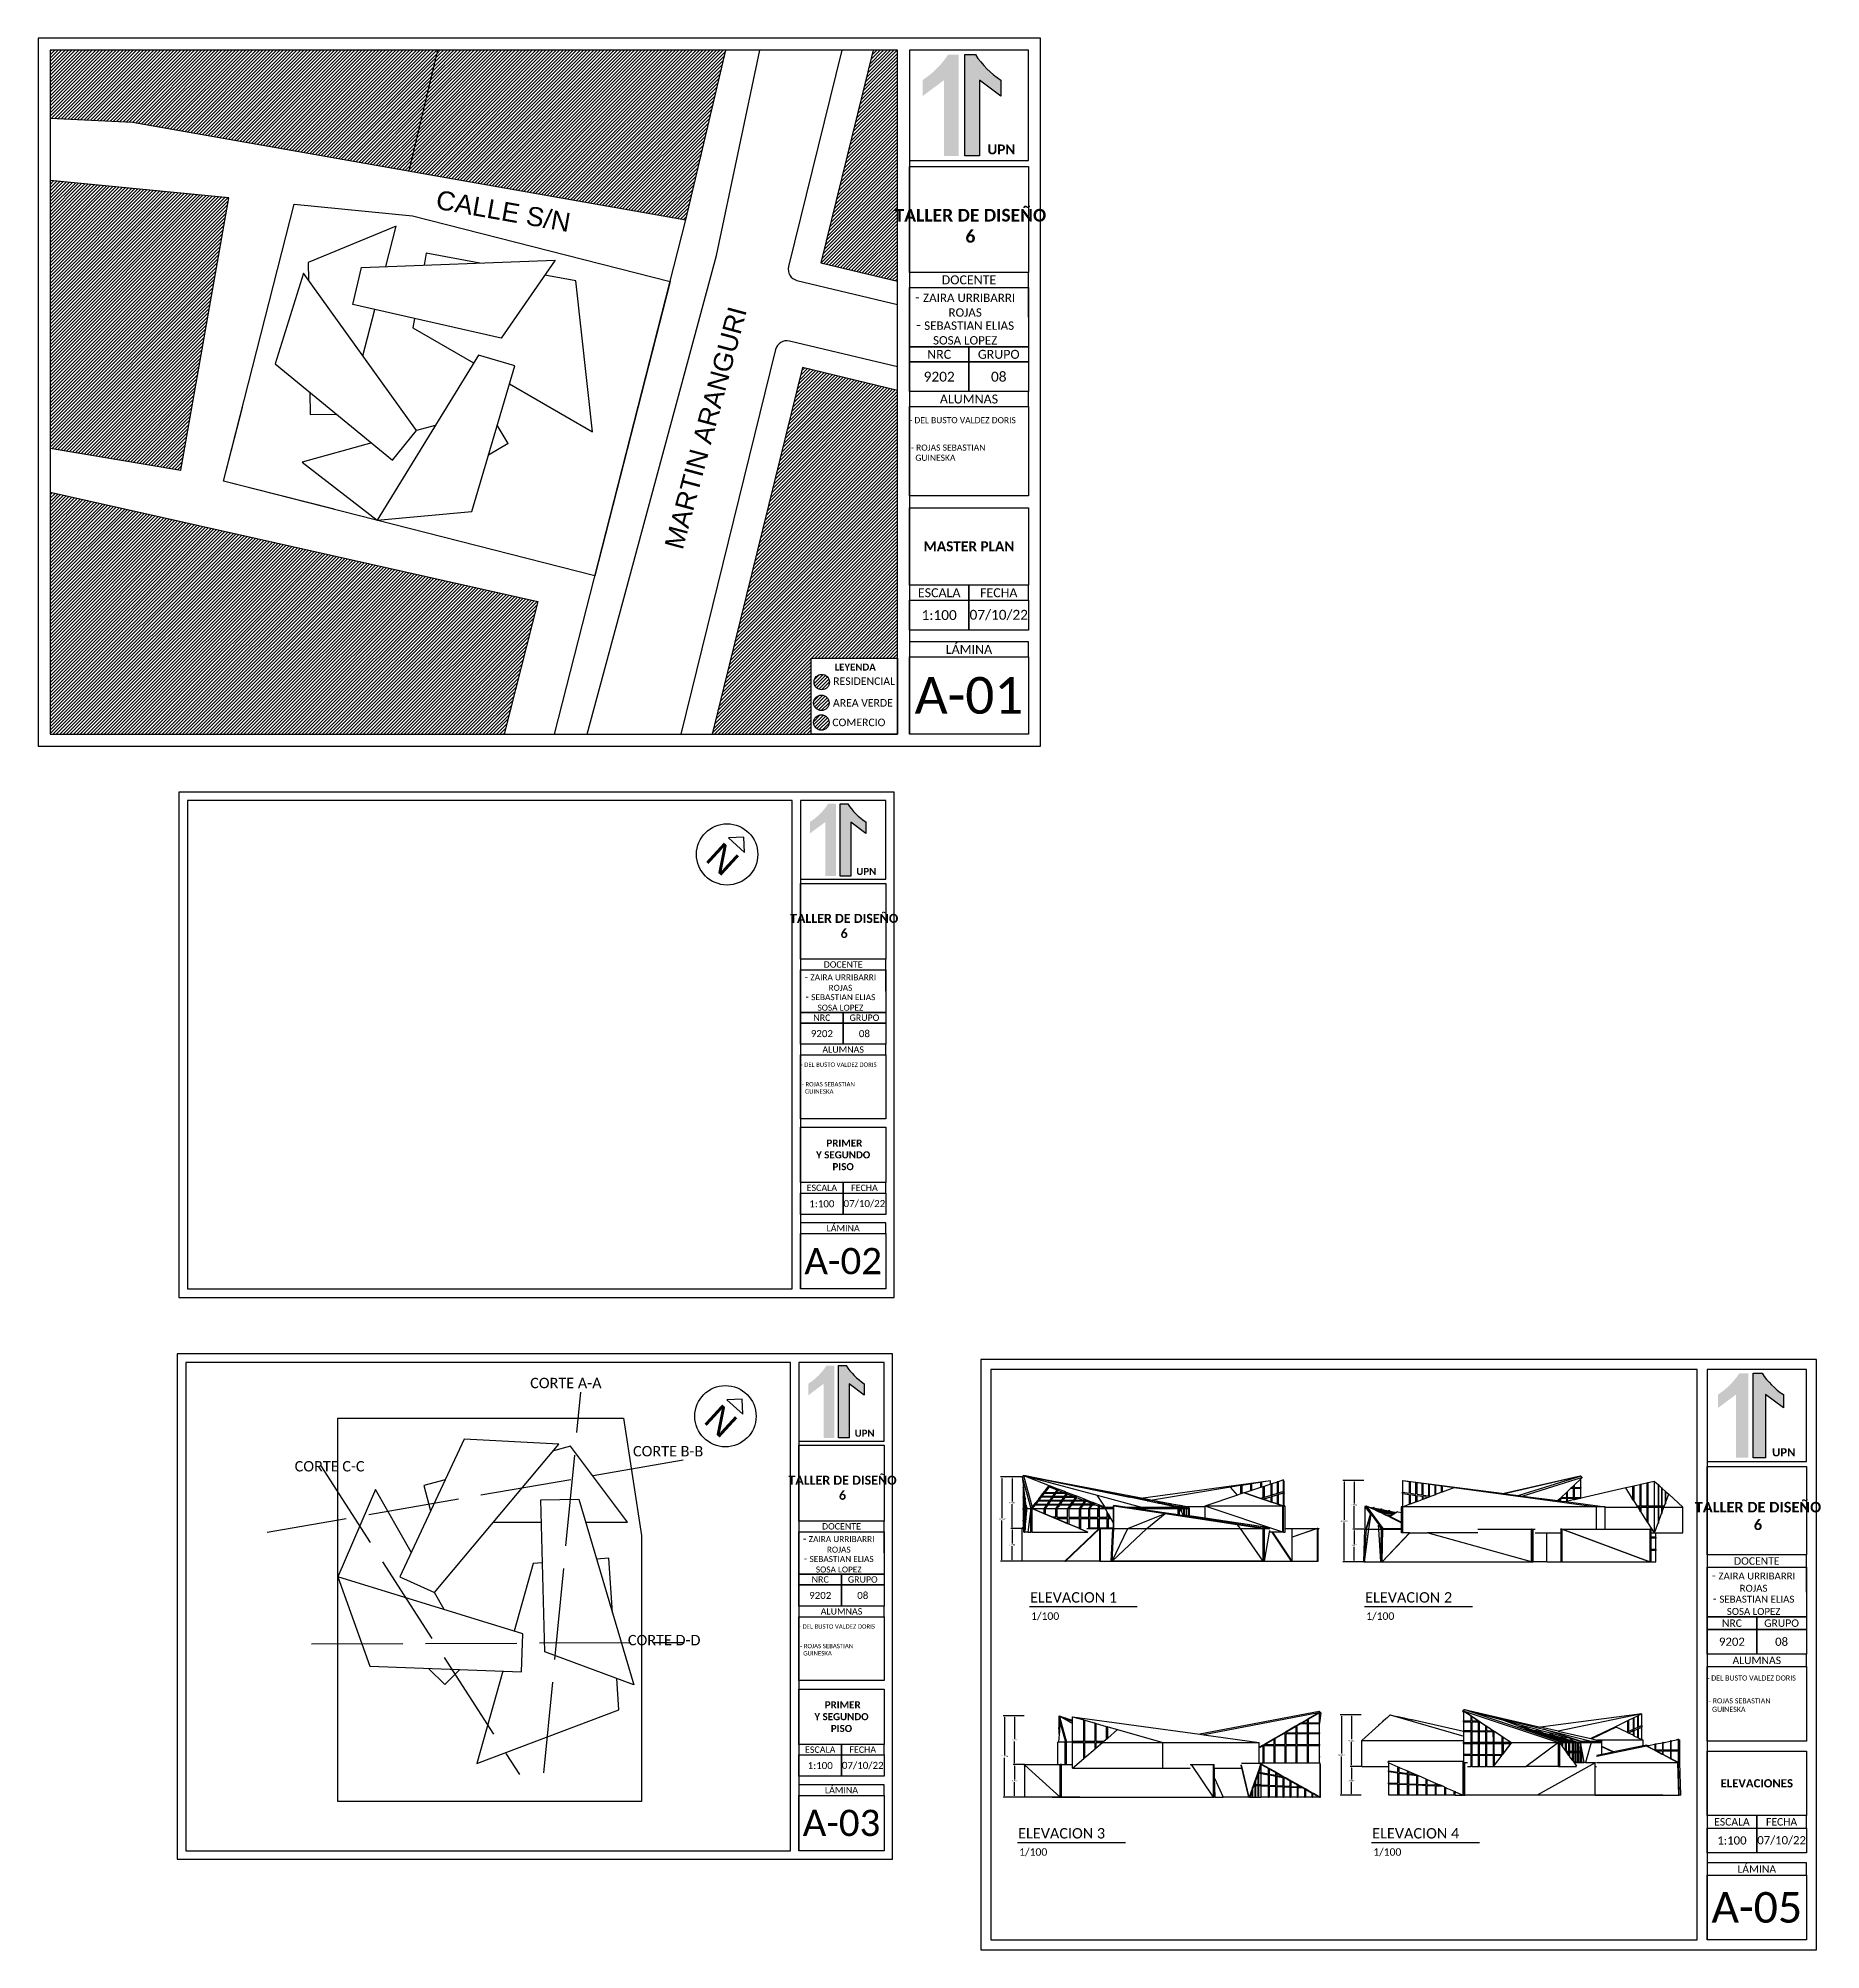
# Model space of a CAD drawing. Header units: millimetres. Extents: x 111 to 1506, y 14 to 566.
# Drawn here: x 732.5 to 967.1, y 275.4 to 527 of the extents above; entities that cross this region are included whole.
import ezdxf

# ---------------------------------------------------------------- set-up
doc = ezdxf.new("R2010")
doc.units = ezdxf.units.MM
doc.linetypes.add('ACAD_ISO02W100', pattern=[15, 12, -3])
doc.layers.add('MUROS1', color=250, linetype='Continuous', lineweight=25)
doc.styles.add('ROMANS', font='romans.shx')
doc.styles.get("Standard").update_dxf_attribs({"font": 'arial.ttf'})
doc.dimstyles.get("Standard").update_dxf_attribs({"dimtxt": 0.18, "dimasz": 0.18, "dimexe": 0.18, "dimexo": 0.0625, "dimgap": 0.09, "dimtad": 0, "dimtih": 1, "dimtoh": 1, "dimdec": 4, "dimzin": 0, "dimdsep": 46, "dimtxsty": 'Standard', "dimcen": 0.09, "dimadec": 0, "dimazin": 0, "dimtfac": 1, "dimtdec": 4, "dimtofl": 0, "dimtmove": 0, "dimatfit": 3, "dimfxl": 1, "dimtolj": 1, "dimtzin": 0, "dimarcsym": 0})
pattern_1 = [(45, (-0.3078, 0.01538), (-0.2245064, 0.2245064), [])]

msp = doc.modelspace()

# ---------------------------------------------------------------- texts
at = {"attachment_point": 5}
for s, width, gutter_width, insert, char_height, rotation in [('CALLE S/N', 34.7591416, 12.5, (793.69883, 504.22184), 2.5, 350), ('MARTIN ARANGURI', 34.7591416, 12.5, (820.34736, 475.68871), 2.5, 75), ('N', 7.2401464, 86.09193, (822.55787, 418.92872), 3.44368, 317.4735989), ('N', 7.2401464, 86.09193, (822.33995, 344.98069), 3.44368, 317.4735989)]:
    msp.add_mtext_dynamic_manual_height_columns(s, width=width, gutter_width=gutter_width, heights=[0], dxfattribs=dict(at, insert=insert, char_height=char_height, rotation=rotation))
at = {"layer": 'MUROS1', "style": 'ROMANS'}
for s, width, gutter_width, insert, char_height, attachment_point in [('{\\fCandara|b1|i0|c0|p34;UPN}', 3.2896005, 25.00105, (861.10278, 511.68555), 1.2942599, 9), ('{\\fCandara|b1|i0|c0|p34;TALLER DE DISEÑO\\P6}', 20.1180174, 32.21552, (855.18353, 502.28683), 1.6677401, 5), ('{\\fCandara|b0|i0|c0|p34;DOCENTE}', 10.0004197, 1.20005, (854.99477, 495.17393), 1.1765999, 5), ('{\\fCandara Light|b0|i0|c0|p34;- \\H0.875x;ZAIRA URRIBARRI ROJAS}', 13.9332138, 25.00105, (854.49451, 491.92036), 1.2550399, 5), ('{\\fCandara Light|b0|i0|c0|p34;- \\H0.875x;SEBASTIAN ELIAS SOSA LOPEZ}', 13.9332138, 25.00105, (854.49451, 488.25677), 1.2550399, 5), ('{\\fCandara|b0|i0|c0|p34;NRC}', 3.8852009, 1.20005, (851.07277, 485.36893), 1.1765999, 5), ('{\\fCandara|b0|i0|c0|p34;GRUPO}', 3.8852009, 1.20005, (858.91677, 485.36893), 1.1765999, 5), ('{\\fCandara Light|b0|i0|c0|p34;9202}', 8.3770271, 25.00105, (851.07277, 482.42743), 1.2942599, 5), ('{\\fCandara Light|b0|i0|c0|p34;08}', 8.3770271, 25.00105, (858.91677, 482.42743), 1.2942599, 5), ('{\\fCandara|b0|i0|c0|p34;ALUMNAS}', 16.654473, 1.20005, (854.99477, 479.48593), 1.1765999, 5), ('\\pxql;{\\fCandara Light|b0|i0|c0|p34;- DEL BUSTO VALDEZ DORIS}', 15.5856972, 18.2832, (854.9403, 476.70119), 0.8030812, 5), ('\\pxql;{\\fCandara Light|b0|i0|c0|p34;- ROJAS SEBASTIAN\\P  GUINESKA}', 15.4242467, 18.2832, (855.0857, 472.42548), 0.8030812, 5), ('{\\fCandara|b1|i0|c0|p34; MASTER PLAN}', 22.0725217, 27.73173, (854.7635, 460.10634), 1.3051113, 5), ('{\\fCandara Light|b0|i0|c0|p34;ESCALA}', 10.0004197, 1.20005, (851.07277, 453.99293), 1.1765999, 5), ('{\\fCandara Light|b0|i0|c0|p34;FECHA}', 10.0004197, 1.20005, (858.91677, 453.99293), 1.1765999, 5), ('{\\fCandara Light|b0|i0|c0|p34;1:100}', 8.3770271, 25.00105, (851.07277, 451.05143), 1.2942599, 5), ('{\\fCandara Light|b0|i0|c0|p34;07/10/22}', 8.3770271, 25.00105, (858.91677, 451.05143), 1.2942599, 5), ('{\\fCandara Light|b0|i0|c0|p34;LÁMINA}', 10.0004197, 1.20005, (854.99477, 446.54113), 1.1765999, 5), ('{\\fCandara Light|b0|i0|c0|p34;RESIDENCIAL}', 8.4077661, 1.00893, (841.18994, 442.34953), 0.9892161, 5), ('{\\fCandara|b1|i0|c0|p34; LEYENDA}', 15.5782389, 19.57237, (839.85882, 444.21179), 0.9211153, 5), ('{\\fCandara Light|b0|i0|c0|p34;AREA VERDE}', 8.4077661, 1.00893, (841.0348, 439.50368), 0.9892161, 5), ('{\\fCandara Light|b0|i0|c0|p34;COMERCIO}', 8.4077661, 1.00893, (840.50004, 436.92309), 0.9892161, 5), ('{\\fCandara|b1|i0|c0|p34;UPN}', 2.3478851, 17.84399, (842.79185, 416.84368), 0.9237515, 9), ('{\\fCandara|b1|i0|c0|p34;TALLER DE DISEÑO\\P6}', 14.3588239, 22.99317, (838.56711, 410.13554), 1.1903154, 5), ('{\\fCandara|b0|i0|c0|p34;DOCENTE}', 7.1375953, 0.85651, (838.43238, 405.05885), 0.8397741, 5), ('{\\fCandara Light|b0|i0|c0|p34;- \\H0.875x;ZAIRA URRIBARRI ROJAS}', 9.9445467, 17.84399, (838.07533, 402.73668), 0.8957591, 5), ('{\\fCandara Light|b0|i0|c0|p34;- \\H0.875x;SEBASTIAN ELIAS SOSA LOPEZ}', 9.9445467, 17.84399, (838.07533, 400.12188), 0.8957591, 5), ('{\\fCandara|b0|i0|c0|p34;NRC}', 2.7729827, 0.85651, (835.63313, 398.06074), 0.8397741, 5), ('{\\fCandara|b0|i0|c0|p34;GRUPO}', 2.7729827, 0.85651, (841.23163, 398.06074), 0.8397741, 5), ('{\\fCandara Light|b0|i0|c0|p34;9202}', 5.978932, 17.84399, (835.63313, 395.9613), 0.9237515, 5), ('{\\fCandara Light|b0|i0|c0|p34;08}', 5.978932, 17.84399, (841.23163, 395.9613), 0.9237515, 5), ('{\\fCandara|b0|i0|c0|p34;ALUMNAS}', 11.8867898, 0.85651, (838.43238, 393.86187), 0.8397741, 5), ('\\pxql;{\\fCandara Light|b0|i0|c0|p34;- DEL BUSTO VALDEZ DORIS}', 11.123973, 13.04926, (838.39351, 391.87432), 0.5731828, 5), ('\\pxql;{\\fCandara Light|b0|i0|c0|p34;- ROJAS SEBASTIAN\\P  GUINESKA}', 11.008741, 13.04926, (838.49728, 388.82261), 0.5731828, 5), ('{\\fCandara|b1|i0|c0|p34; PRIMER \\PY SEGUNDO \\PPISO}', 15.7538114, 19.79296, (838.43238, 380.00559), 0.9314966, 5), ('{\\fCandara Light|b0|i0|c0|p34;ESCALA}', 7.1375953, 0.85651, (835.63313, 375.66676), 0.8397741, 5), ('{\\fCandara Light|b0|i0|c0|p34;FECHA}', 7.1375953, 0.85651, (841.23163, 375.66676), 0.8397741, 5), ('{\\fCandara Light|b0|i0|c0|p34;1:100}', 5.978932, 17.84399, (835.63313, 373.56732), 0.9237515, 5), ('{\\fCandara Light|b0|i0|c0|p34;07/10/22}', 5.978932, 17.84399, (841.23163, 373.56732), 0.9237515, 5), ('{\\fCandara Light|b0|i0|c0|p34;LÁMINA}', 7.1375953, 0.85651, (838.43238, 370.34819), 0.8397741, 5), ('{\\fCandara Light|b0|i0|c0|p34;CORTE A-A}', 15.1936548, 27.26272, (801.93111, 349.96834), 1.3685746, 5), ('{\\fCandara|b1|i0|c0|p34;UPN}', 2.3478851, 17.84399, (842.57392, 342.89565), 0.9237515, 9), ('{\\fCandara Light|b0|i0|c0|p34;CORTE C-C}', 15.1936548, 27.26272, (770.83279, 339.01364), 1.3685746, 5), ('{\\fCandara Light|b0|i0|c0|p34;CORTE B-B}', 15.1936548, 27.26272, (815.39029, 340.99676), 1.3685746, 5), ('{\\fCandara|b1|i0|c0|p34;UPN}', 2.7421049, 20.84007, (963.79244, 340.30672), 1.0788533, 9), ('{\\fCandara|b1|i0|c0|p34;TALLER DE DISEÑO\\P6}', 14.3588239, 22.99317, (838.34918, 336.18751), 1.1903154, 5), ('{\\fCandara|b1|i0|c0|p34;TALLER DE DISEÑO\\P6}', 16.7697305, 26.85382, (958.85835, 332.47225), 1.3901744, 5), ('{\\fCandara Light|b0|i0|c0|p34;- \\H0.875x;ZAIRA URRIBARRI ROJAS}', 9.9445467, 17.84399, (837.85741, 328.78865), 0.8957591, 5), ('{\\fCandara|b0|i0|c0|p34;DOCENTE}', 7.1375953, 0.85651, (838.21445, 331.11082), 0.8397741, 5), ('{\\fCandara Light|b0|i0|c0|p34;- \\H0.875x;SEBASTIAN ELIAS SOSA LOPEZ}', 9.9445467, 17.84399, (837.85741, 326.17385), 0.8957591, 5), ('{\\fCandara Light|b0|i0|c0|p34;- \\H0.875x;ZAIRA URRIBARRI ROJAS}', 11.6142777, 20.84007, (958.284, 323.8311), 1.0461608, 5), ('{\\fCandara|b0|i0|c0|p34;DOCENTE}', 8.3360274, 1.00032, (958.701, 326.54317), 0.9807757, 5), ('{\\fCandara Light|b0|i0|c0|p34;9202}', 5.978932, 17.84399, (835.41521, 322.01327), 0.9237515, 5), ('{\\fCandara|b0|i0|c0|p34;NRC}', 2.7729827, 0.85651, (835.41521, 324.11271), 0.8397741, 5), ('{\\fCandara|b0|i0|c0|p34;GRUPO}', 2.7729827, 0.85651, (841.0137, 324.11271), 0.8397741, 5), ('{\\fCandara Light|b0|i0|c0|p34;08}', 5.978932, 17.84399, (841.0137, 322.01327), 0.9237515, 5), ('{\\fCandara Light|b0|i0|c0|p34;ELEVACION 1}', 15.1936548, 27.26272, (868.76097, 321.75228), 1.3685746, 5), ('{\\fCandara Light|b0|i0|c0|p34;ELEVACION 2}', 15.1936548, 27.26272, (912.87371, 321.75228), 1.3685746, 5), ('{\\fCandara|b0|i0|c0|p34;ALUMNAS}', 11.8867898, 0.85651, (838.21445, 319.91384), 0.8397741, 5), ('{\\fCandara Light|b0|i0|c0|p34;1/100}', 10.9221032, 19.59807, (865.02453, 319.26561), 0.9838129, 5), ('{\\fCandara Light|b0|i0|c0|p34;1/100}', 10.9221032, 19.59807, (909.13726, 319.26561), 0.9838129, 5), ('{\\fCandara Light|b0|i0|c0|p34;- \\H0.875x;SEBASTIAN ELIAS SOSA LOPEZ}', 11.6142777, 20.84007, (958.284, 320.77725), 1.0461608, 5), ('\\pxql;{\\fCandara Light|b0|i0|c0|p34;- DEL BUSTO VALDEZ DORIS}', 11.123973, 13.04926, (838.17558, 317.92629), 0.5731828, 5), ('{\\fCandara|b0|i0|c0|p34;NRC}', 3.2385781, 1.00032, (955.43175, 318.37004), 0.9807757, 5), ('{\\fCandara|b0|i0|c0|p34;GRUPO}', 3.2385781, 1.00032, (961.97025, 318.37004), 0.9807757, 5), ('{\\fCandara Light|b0|i0|c0|p34;CORTE D-D}', 15.1936548, 27.26272, (814.87262, 316.13069), 1.3685746, 5), ('\\pxql;{\\fCandara Light|b0|i0|c0|p34;- ROJAS SEBASTIAN\\P  GUINESKA}', 11.008741, 13.04926, (838.27935, 314.87458), 0.5731828, 5), ('{\\fCandara Light|b0|i0|c0|p34;9202}', 6.9828196, 20.84007, (955.43175, 315.9181), 1.0788533, 5), ('{\\fCandara Light|b0|i0|c0|p34;08}', 6.9828196, 20.84007, (961.97025, 315.9181), 1.0788533, 5), ('{\\fCandara|b0|i0|c0|p34;ALUMNAS}', 13.8826315, 1.00032, (958.701, 313.46616), 0.9807757, 5), ('\\pxql;{\\fCandara Light|b0|i0|c0|p34;- DEL BUSTO VALDEZ DORIS}', 12.9917346, 15.24028, (958.6556, 311.1449), 0.6694226, 5), ('{\\fCandara|b1|i0|c0|p34; PRIMER \\PY SEGUNDO \\PPISO}', 15.7538114, 19.79296, (838.21445, 306.05756), 0.9314966, 5), ('\\pxql;{\\fCandara Light|b0|i0|c0|p34;- ROJAS SEBASTIAN\\P  GUINESKA}', 12.8571547, 15.24028, (958.77679, 307.5808), 0.6694226, 5), ('{\\fCandara Light|b0|i0|c0|p34;ESCALA}', 7.1375953, 0.85651, (835.41521, 301.71873), 0.8397741, 5), ('{\\fCandara Light|b0|i0|c0|p34;FECHA}', 7.1375953, 0.85651, (841.0137, 301.71873), 0.8397741, 5), ('{\\fCandara Light|b0|i0|c0|p34;1:100}', 5.978932, 17.84399, (835.41521, 299.61929), 0.9237515, 5), ('{\\fCandara Light|b0|i0|c0|p34;07/10/22}', 5.978932, 17.84399, (841.0137, 299.61929), 0.9237515, 5), ('{\\fCandara Light|b0|i0|c0|p34;LÁMINA}', 7.1375953, 0.85651, (838.21445, 296.40016), 0.8397741, 5), ('{\\fCandara|b1|i0|c0|p34;ELEVACIONES}', 18.3989422, 23.11628, (958.701, 297.28336), 1.0878987, 5), ('{\\fCandara Light|b0|i0|c0|p34;ESCALA}', 8.3360274, 1.00032, (955.43175, 292.21602), 0.9807757, 5), ('{\\fCandara Light|b0|i0|c0|p34;FECHA}', 8.3360274, 1.00032, (961.97025, 292.21602), 0.9807757, 5), ('{\\fCandara Light|b0|i0|c0|p34;ELEVACION 3}', 15.1936548, 27.26272, (867.19188, 290.70331), 1.3685746, 5), ('{\\fCandara Light|b0|i0|c0|p34;ELEVACION 4}', 15.1936548, 27.26272, (913.80292, 290.70331), 1.3685746, 5), ('{\\fCandara Light|b0|i0|c0|p34;1:100}', 6.9828196, 20.84007, (955.43175, 289.76408), 1.0788533, 5), ('{\\fCandara Light|b0|i0|c0|p34;07/10/22}', 6.9828196, 20.84007, (961.97025, 289.76408), 1.0788533, 5), ('{\\fCandara Light|b0|i0|c0|p34;1/100}', 10.9221032, 19.59807, (863.45544, 288.21665), 0.9838129, 5), ('{\\fCandara Light|b0|i0|c0|p34;1/100}', 10.9221032, 19.59807, (910.06647, 288.21665), 0.9838129, 5), ('{\\fCandara Light|b0|i0|c0|p34;LÁMINA}', 8.3360274, 1.00032, (958.701, 286.00444), 0.9807757, 5)]:
    msp.add_mtext_dynamic_manual_height_columns(s, width=width, gutter_width=gutter_width, heights=[0], dxfattribs=dict(at, insert=insert, char_height=char_height, attachment_point=attachment_point))
at = {"layer": 'MUROS1', "attachment_point": 5}
for s, width, gutter_width, insert, char_height in [('\\pxqc;{\\fCandara Light|b0|i0|c0|p34;A-01}', 10.2535103, 14.24099, (854.99477, 440.46203), 4.8390585), ('\\pxqc;{\\fCandara Light|b0|i0|c0|p34;A-02}', 7.3182335, 10.16421, (838.43238, 366.00936), 3.4537791), ('\\pxqc;{\\fCandara Light|b0|i0|c0|p34;A-03}', 7.3182335, 10.16421, (838.21445, 292.06133), 3.4537791), ('\\pxqc;{\\fCandara Light|b0|i0|c0|p34;A-05}', 8.5469956, 11.87083, (958.701, 280.9371), 4.0336831)]:
    msp.add_mtext_dynamic_manual_height_columns(s, width=width, gutter_width=gutter_width, heights=[0], dxfattribs=dict(at, insert=insert, char_height=char_height))

# ---------------------------------------------------------------- blocks, each defined once
blk = doc.blocks.new('*D2')
at = {"color": 0, "lineweight": -2, "transparency": 16777216}
for p, q in [((861.95, 330.83), (860.5, 330.83)), ((860.68, 330.65), (860.68, 328.86)), ((860.68, 326.71), (860.68, 328.5)), ((861.95, 326.53), (860.5, 326.53))]:
    blk.add_line(p, q, dxfattribs=at)
at = {"color": 0, "transparency": 16777216}
for points in [[(860.65, 330.65), (860.71, 330.65), (860.68, 330.83)], [(860.65, 326.71), (860.71, 326.71), (860.68, 326.53)]]:
    blk.add_solid(points, dxfattribs=at)
at = {"layer": 'Defpoints', "color": 0, "transparency": 16777216}
for p in [(860.68, 330.83), (862.01, 330.83), (862.01, 326.53)]:
    blk.add_point(p, dxfattribs=at)
at = {"color": 0, "transparency": 16777216, "insert": (860.68, 328.68), "char_height": 0.18, "attachment_point": 5}
blk.add_mtext('\\A1;4.3000', dxfattribs=at)
blk = doc.blocks.new('*D3')
at = {"color": 0, "lineweight": -2, "transparency": 16777216}
for p, q in [((861.92, 337.61), (860.5, 337.61)), ((860.68, 337.43), (860.68, 334.4)), ((860.68, 331.01), (860.68, 334.04)), ((861.95, 330.83), (860.5, 330.83))]:
    blk.add_line(p, q, dxfattribs=at)
at = {"color": 0, "transparency": 16777216}
for points in [[(860.65, 337.43), (860.71, 337.43), (860.68, 337.61)], [(860.65, 331.01), (860.71, 331.01), (860.68, 330.83)]]:
    blk.add_solid(points, dxfattribs=at)
at = {"layer": 'Defpoints', "color": 0, "transparency": 16777216}
for p in [(860.68, 337.61), (861.99, 337.61), (862.01, 330.83)]:
    blk.add_point(p, dxfattribs=at)
at = {"color": 0, "transparency": 16777216, "insert": (860.68, 334.22), "char_height": 0.18, "attachment_point": 5}
blk.add_mtext('\\A1;6.7802', dxfattribs=at)
blk = doc.blocks.new('*D4')
at = {"color": 0, "lineweight": -2, "transparency": 16777216}
for p, q in [((860.62, 337.61), (859.16, 337.61)), ((859.34, 337.43), (859.34, 332.25)), ((859.34, 326.71), (859.34, 331.89)), ((860.62, 326.53), (859.16, 326.53))]:
    blk.add_line(p, q, dxfattribs=at)
at = {"color": 0, "transparency": 16777216}
for points in [[(859.31, 337.43), (859.37, 337.43), (859.34, 337.61)], [(859.31, 326.71), (859.37, 326.71), (859.34, 326.53)]]:
    blk.add_solid(points, dxfattribs=at)
at = {"layer": 'Defpoints', "color": 0, "transparency": 16777216}
for p in [(859.34, 337.61), (860.68, 337.61), (860.68, 326.53)]:
    blk.add_point(p, dxfattribs=at)
at = {"color": 0, "transparency": 16777216, "insert": (859.34, 332.07), "char_height": 0.18, "attachment_point": 5}
blk.add_mtext('\\A1;11.0802', dxfattribs=at)
blk = doc.blocks.new('*D5')
at = {"color": 0, "lineweight": -2, "transparency": 16777216}
for p, q in [((906.99, 330.75), (905.54, 330.75)), ((905.72, 330.57), (905.72, 328.78)), ((905.72, 326.63), (905.72, 328.41)), ((906.99, 326.45), (905.54, 326.45))]:
    blk.add_line(p, q, dxfattribs=at)
at = {"color": 0, "transparency": 16777216}
for points in [[(905.69, 330.57), (905.75, 330.57), (905.72, 330.75)], [(905.69, 326.63), (905.75, 326.63), (905.72, 326.45)]]:
    blk.add_solid(points, dxfattribs=at)
at = {"layer": 'Defpoints', "color": 0, "transparency": 16777216}
for p in [(905.72, 330.75), (907.05, 330.75), (907.05, 326.45)]:
    blk.add_point(p, dxfattribs=at)
at = {"color": 0, "transparency": 16777216, "insert": (905.72, 328.6), "char_height": 0.18, "attachment_point": 5}
blk.add_mtext('\\A1;4.3000', dxfattribs=at)
blk = doc.blocks.new('*D6')
at = {"color": 0, "lineweight": -2, "transparency": 16777216}
for p, q in [((906.98, 337.14), (905.54, 337.14)), ((905.72, 336.96), (905.72, 334.13)), ((905.72, 330.93), (905.72, 333.76)), ((906.99, 330.75), (905.54, 330.75))]:
    blk.add_line(p, q, dxfattribs=at)
at = {"color": 0, "transparency": 16777216}
for points in [[(905.69, 336.96), (905.75, 336.96), (905.72, 337.14)], [(905.69, 330.93), (905.75, 330.93), (905.72, 330.75)]]:
    blk.add_solid(points, dxfattribs=at)
at = {"layer": 'Defpoints', "color": 0, "transparency": 16777216}
for p in [(905.72, 337.14), (907.04, 337.14), (907.05, 330.75)]:
    blk.add_point(p, dxfattribs=at)
at = {"color": 0, "transparency": 16777216, "insert": (905.72, 333.94), "char_height": 0.18, "attachment_point": 5}
blk.add_mtext('\\A1;6.3972', dxfattribs=at)
blk = doc.blocks.new('*D7')
at = {"color": 0, "lineweight": -2, "transparency": 16777216}
for p, q in [((905.66, 337.14), (904.2, 337.14)), ((904.38, 336.96), (904.38, 331.98)), ((904.38, 326.63), (904.38, 331.61)), ((905.66, 326.45), (904.2, 326.45))]:
    blk.add_line(p, q, dxfattribs=at)
at = {"color": 0, "transparency": 16777216}
for points in [[(904.35, 336.96), (904.41, 336.96), (904.38, 337.14)], [(904.35, 326.63), (904.41, 326.63), (904.38, 326.45)]]:
    blk.add_solid(points, dxfattribs=at)
at = {"layer": 'Defpoints', "color": 0, "transparency": 16777216}
for p in [(904.38, 337.14), (905.72, 337.14), (905.72, 326.45)]:
    blk.add_point(p, dxfattribs=at)
at = {"color": 0, "transparency": 16777216, "insert": (904.38, 331.79), "char_height": 0.18, "attachment_point": 5}
blk.add_mtext('\\A1;10.6972', dxfattribs=at)
blk = doc.blocks.new('*D8')
at = {"color": 0, "lineweight": -2, "transparency": 16777216}
for p, q in [((862.29, 299.78), (860.83, 299.78)), ((861.01, 299.6), (861.01, 297.81)), ((861.01, 295.66), (861.01, 297.44)), ((862.29, 295.48), (860.83, 295.48))]:
    blk.add_line(p, q, dxfattribs=at)
at = {"color": 0, "transparency": 16777216}
for points in [[(860.98, 299.6), (861.04, 299.6), (861.01, 299.78)], [(860.98, 295.66), (861.04, 295.66), (861.01, 295.48)]]:
    blk.add_solid(points, dxfattribs=at)
at = {"layer": 'Defpoints', "color": 0, "transparency": 16777216}
for p in [(861.01, 299.78), (862.35, 299.78), (862.35, 295.48)]:
    blk.add_point(p, dxfattribs=at)
at = {"color": 0, "transparency": 16777216, "insert": (861.01, 297.63), "char_height": 0.18, "attachment_point": 5}
blk.add_mtext('\\A1;4.3000', dxfattribs=at)
blk = doc.blocks.new('*D9')
at = {"color": 0, "lineweight": -2, "transparency": 16777216}
for p, q in [((862.25, 306.18), (860.83, 306.18)), ((861.01, 306), (861.01, 303.16)), ((861.01, 299.96), (861.01, 302.79)), ((862.29, 299.78), (860.83, 299.78))]:
    blk.add_line(p, q, dxfattribs=at)
at = {"color": 0, "transparency": 16777216}
for points in [[(860.98, 306), (861.04, 306), (861.01, 306.18)], [(860.98, 299.96), (861.04, 299.96), (861.01, 299.78)]]:
    blk.add_solid(points, dxfattribs=at)
at = {"layer": 'Defpoints', "color": 0, "transparency": 16777216}
for p in [(861.01, 306.18), (862.32, 306.18), (862.35, 299.78)]:
    blk.add_point(p, dxfattribs=at)
at = {"color": 0, "transparency": 16777216, "insert": (861.01, 302.98), "char_height": 0.18, "attachment_point": 5}
blk.add_mtext('\\A1;6.4000', dxfattribs=at)
blk = doc.blocks.new('*D10')
at = {"color": 0, "lineweight": -2, "transparency": 16777216}
for p, q in [((860.95, 306.18), (859.5, 306.18)), ((859.68, 306), (859.68, 301.01)), ((859.68, 295.66), (859.68, 300.64)), ((860.95, 295.48), (859.5, 295.48))]:
    blk.add_line(p, q, dxfattribs=at)
at = {"color": 0, "transparency": 16777216}
for points in [[(859.65, 306), (859.71, 306), (859.68, 306.18)], [(859.65, 295.66), (859.71, 295.66), (859.68, 295.48)]]:
    blk.add_solid(points, dxfattribs=at)
at = {"layer": 'Defpoints', "color": 0, "transparency": 16777216}
for p in [(859.68, 306.18), (861.01, 306.18), (861.01, 295.48)]:
    blk.add_point(p, dxfattribs=at)
at = {"color": 0, "transparency": 16777216, "insert": (859.68, 300.83), "char_height": 0.18, "attachment_point": 5}
blk.add_mtext('\\A1;10.7000', dxfattribs=at)
blk = doc.blocks.new('*D11')
at = {"color": 0, "lineweight": -2, "transparency": 16777216}
for p, q in [((906.64, 299.52), (905.18, 299.52)), ((905.36, 299.34), (905.36, 297.81)), ((905.36, 295.9), (905.36, 297.44)), ((906.63, 295.72), (905.18, 295.72))]:
    blk.add_line(p, q, dxfattribs=at)
at = {"color": 0, "transparency": 16777216}
for points in [[(905.33, 299.34), (905.39, 299.34), (905.36, 299.52)], [(905.33, 295.9), (905.39, 295.9), (905.36, 295.72)]]:
    blk.add_solid(points, dxfattribs=at)
at = {"layer": 'Defpoints', "color": 0, "transparency": 16777216}
for p in [(905.36, 299.52), (906.7, 299.52), (906.7, 295.72)]:
    blk.add_point(p, dxfattribs=at)
at = {"color": 0, "transparency": 16777216, "insert": (905.36, 297.62), "char_height": 0.18, "attachment_point": 5}
blk.add_mtext('\\A1;3.8000', dxfattribs=at)
blk = doc.blocks.new('*D12')
at = {"color": 0, "lineweight": -2, "transparency": 16777216}
for p, q in [((906.61, 306.3), (905.18, 306.3)), ((905.36, 306.12), (905.36, 303.1)), ((905.36, 299.7), (905.36, 302.73)), ((906.64, 299.52), (905.18, 299.52))]:
    blk.add_line(p, q, dxfattribs=at)
at = {"color": 0, "transparency": 16777216}
for points in [[(905.33, 306.12), (905.39, 306.12), (905.36, 306.3)], [(905.33, 299.7), (905.39, 299.7), (905.36, 299.52)]]:
    blk.add_solid(points, dxfattribs=at)
at = {"layer": 'Defpoints', "color": 0, "transparency": 16777216}
for p in [(905.36, 306.3), (906.67, 306.3), (906.7, 299.52)]:
    blk.add_point(p, dxfattribs=at)
at = {"color": 0, "transparency": 16777216, "insert": (905.36, 302.91), "char_height": 0.18, "attachment_point": 5}
blk.add_mtext('\\A1;6.7800', dxfattribs=at)
blk = doc.blocks.new('*D13')
at = {"color": 0, "lineweight": -2, "transparency": 16777216}
for p, q in [((905.31, 306.3), (903.84, 306.3)), ((904.02, 306.12), (904.02, 301.2)), ((904.02, 295.9), (904.02, 300.83)), ((905.3, 295.72), (903.84, 295.72))]:
    blk.add_line(p, q, dxfattribs=at)
at = {"color": 0, "transparency": 16777216}
for points in [[(903.99, 306.12), (904.05, 306.12), (904.02, 306.3)], [(903.99, 295.9), (904.05, 295.9), (904.02, 295.72)]]:
    blk.add_solid(points, dxfattribs=at)
at = {"layer": 'Defpoints', "color": 0, "transparency": 16777216}
for p in [(904.02, 306.3), (905.37, 306.3), (905.36, 295.72)]:
    blk.add_point(p, dxfattribs=at)
at = {"color": 0, "transparency": 16777216, "insert": (904.02, 301.01), "char_height": 0.18, "attachment_point": 5}
blk.add_mtext('\\A1;10.5800', dxfattribs=at)

# ---------------------------------------------------------------- dimensions: what is measured, and where the dimension line sits
for base, p1, p2, picture, middle in [((859.34259, 337.61274), (860.67796, 326.53252), (860.67796, 337.61274), '*D4', (859.34259, 332.07263)), ((860.67796, 337.61274), (862.01333, 330.83252), (861.98676, 337.61274), '*D3', (860.67796, 334.22263)), ((904.38349, 337.14326), (905.71886, 326.44609), (905.71886, 337.14326), '*D7', (904.38349, 331.79467)), ((905.71886, 337.14326), (907.05423, 330.74609), (907.03981, 337.14326), '*D6', (905.71886, 333.94467)), ((860.67796, 330.83252), (862.01333, 326.53252), (862.01333, 330.83252), '*D2', (860.67796, 328.68252)), ((905.71886, 330.74609), (907.05423, 326.44609), (907.05423, 330.74609), '*D5', (905.71886, 328.59609)), ((859.67742, 306.17507), (861.01279, 295.47507), (861.01279, 306.17507), '*D10', (859.67742, 300.82507)), ((861.01279, 306.17507), (862.34816, 299.77507), (862.31724, 306.17507), '*D9', (861.01279, 302.97507)), ((904.02457, 306.30327), (905.35994, 295.72327), (905.37494, 306.30327), '*D13', (904.02457, 301.01327)), ((905.35994, 306.30327), (906.70279, 299.52327), (906.67478, 306.30327), '*D12', (905.35994, 302.91327)), ((861.01279, 299.77507), (862.34816, 295.47507), (862.34816, 299.77507), '*D8', (861.01279, 297.62507)), ((905.35994, 299.52327), (906.69531, 295.72327), (906.70279, 299.52327), '*D11', (905.35994, 297.62327))]:
    dim = msp.add_linear_dim(base=base, p1=p1, p2=p2, angle=90, dimstyle='Standard')
    dim.commit()
    dim.dimension.update_dxf_attribs({"geometry": picture, "text_midpoint": middle})

# ---------------------------------------------------------------- hatches: boundary and pattern name
at = {"linetype": 'ACAD_ISO02W100', "true_color": 0xe5e878}
h = msp.add_hatch(dxfattribs=at)
h.set_pattern_fill('ANSI31', color=61, scale=0.1)
h.paths.add_polyline_path([(785.06765, 525.41254), (734.0403, 525.41254), (734.0403, 516.45759), (744.88667, 515.93996), (781.30536, 509.51837)])
at = {"linetype": 'ACAD_ISO02W100', "true_color": 0xd19cc7}
h = msp.add_hatch(dxfattribs=at)
h.set_pattern_fill('ANSI31', color=9, scale=0.1)
h.paths.add_polyline_path([(785.06765, 525.41254), (781.30536, 509.51837), (817.72404, 503.09677), (823.00638, 525.41254)])
at = {"linetype": 'ACAD_ISO02W100', "true_color": 0xe5e878}
h = msp.add_hatch(dxfattribs=at)
h.set_pattern_fill('ANSI31', color=61, scale=0.1)
h.paths.add_polyline_path([(845.58197, 525.41254), (842.37589, 525.41254), (835.49391, 497.44047), (845.58197, 495.01757)])
h.paths.add_polyline_path([(834.20546, 445.39985), (845.58197, 445.39985), (845.58197, 480.63377), (833.07569, 483.62503), (821.17279, 435.36343), (834.20546, 435.36343)])
at = {"linetype": 'ACAD_ISO02W100'}
h = msp.add_hatch(dxfattribs=at)
h.set_pattern_fill('ANSI31', color=105, scale=0.1)
h.paths.add_polyline_path([(757.54942, 505.97906), (734.0403, 508.24233), (734.0403, 473.0026), (751.22816, 470.1294)])
h.paths.add_polyline_path([(734.0403, 467.21382), (734.0403, 435.36343), (793.80122, 435.36343), (798.24497, 452.8299)])
at = {"linetype": 'ACAD_ISO02W100', "true_color": 0xe5e878}
h = msp.add_hatch(dxfattribs=at)
h.set_pattern_fill('ANSI31', color=61, scale=0.1)
h.set_pattern_definition(pattern_1)
h.paths.add_polyline_path([(834.59653, 442.23796, 1), (836.62671, 442.23796, 1)])
at = {"linetype": 'ACAD_ISO02W100'}
h = msp.add_hatch(dxfattribs=at)
h.set_pattern_fill('ANSI31', color=105, scale=0.1)
h.set_pattern_definition(pattern_1)
h.paths.add_polyline_path([(834.54899, 439.50586, 1), (836.57917, 439.50586, 1)])
at = {"linetype": 'ACAD_ISO02W100', "true_color": 0xd19cc7}
h = msp.add_hatch(dxfattribs=at)
h.set_pattern_fill('ANSI31', color=9, scale=0.1)
h.set_pattern_definition(pattern_1)
h.paths.add_polyline_path([(834.54899, 436.91631, 1), (836.57917, 436.91631, 1)])
at = {"layer": 'MUROS1'}
h = msp.add_hatch(color=256, dxfattribs=at)
h.dxf.hatch_style = 1
h.paths.add_polyline_path([(856.39638, 521.44866), (859.19961, 519.35827), (859.19961, 521.47615, -0.104529847), (855.8409, 524.82424), (854.43538, 524.82424), (854.43538, 511.48945), (856.39638, 511.48945)])
h.paths.add_polyline_path([(853.65098, 524.82424), (852.24547, 524.82424, -0.104529847), (848.88676, 521.47615), (848.88676, 519.35827), (851.68998, 521.44866), (851.68998, 511.48945), (853.65098, 511.48945)])
h = msp.add_hatch(color=256, dxfattribs=at)
h.dxf.hatch_style = 1
h.paths.add_polyline_path([(839.43275, 423.8119), (841.4335, 422.31994), (841.4335, 423.83153, -0.104529847), (839.03629, 426.22116), (838.03313, 426.22116), (838.03313, 416.70372), (839.43275, 416.70372)])
h.paths.add_polyline_path([(837.47328, 426.22116), (836.47012, 426.22116, -0.104529847), (834.07291, 423.83153), (834.07291, 422.31994), (836.07366, 423.8119), (836.07366, 416.70372), (837.47328, 416.70372)])
h = msp.add_hatch(color=256, dxfattribs=at)
h.dxf.hatch_style = 1
h.paths.add_polyline_path([(839.21483, 349.86387), (841.21558, 348.37191), (841.21558, 349.8835, -0.104529847), (838.81836, 352.27313), (837.8152, 352.27313), (837.8152, 342.75569), (839.21483, 342.75569)])
h.paths.add_polyline_path([(837.25536, 352.27313), (836.2522, 352.27313, -0.104529847), (833.85498, 349.8835), (833.85498, 348.37191), (835.85573, 349.86387), (835.85573, 342.75569), (837.25536, 342.75569)])
h = msp.add_hatch(color=256, dxfattribs=at)
h.dxf.hatch_style = 1
h.paths.add_polyline_path([(959.86934, 348.44494), (962.20602, 346.70246), (962.20602, 348.46786, -0.104529847), (959.4063, 351.25872), (958.23471, 351.25872), (958.23471, 340.14326), (959.86934, 340.14326)])
h.paths.add_polyline_path([(957.58086, 351.25872), (956.40927, 351.25872, -0.104529847), (953.60955, 348.46786), (953.60955, 346.70246), (955.94624, 348.44494), (955.94624, 340.14326), (957.58086, 340.14326)])

# ---------------------------------------------------------------- linework, layer by layer
for p, q in [((781.30536, 509.51837), (785.06765, 525.41254)), ((817.72404, 503.09677), (823.00638, 525.41254)), ((821.75017, 498.4008), (827.45701, 525.41254)), ((821.75017, 498.4008), (827.45701, 525.41254)), ((821.75017, 498.4008), (827.45701, 525.41254)), ((821.75017, 498.4008), (827.45701, 525.41254)), ((838.2566, 525.41254), (831.24807, 496.92609)), ((842.37589, 525.41254), (835.49391, 497.44047)), ((842.37589, 525.41254), (835.49391, 497.44047)), ((734.0403, 516.45759), (744.88667, 515.93996)), ((744.88667, 515.93996), (817.72404, 503.09677)), ((800.45382, 435.36343), (817.72404, 503.09677)), ((804.72908, 435.36343), (821.75017, 498.4008)), ((835.49391, 497.44047), (845.58197, 495.01757)), ((835.49391, 497.44047), (845.58197, 495.01757)), ((832.35433, 495.10921), (845.58197, 491.93226)), ((829.54705, 486.02217), (817.05293, 435.36343)), ((845.58197, 483.71839), (831.35234, 487.12184)), ((833.07569, 483.62503), (821.17279, 435.36343)), ((833.07569, 483.62503), (821.17279, 435.36343)), ((845.58197, 480.63377), (833.07569, 483.62503)), ((845.58197, 480.63377), (833.07569, 483.62503)), ((861.98676, 337.61274), (862.16728, 337.80916)), ((861.98676, 337.61274), (863.15241, 333.45274)), ((861.98676, 337.61274), (862.16841, 336.31101)), ((862.16728, 337.80916), (863.33293, 333.64916)), ((862.16728, 337.80916), (865.57067, 336.49276)), ((862.16728, 337.80916), (871.85419, 335.21766)), ((862.16728, 337.80916), (862.21386, 337.79963)), ((862.21386, 337.79963), (862.21452, 337.80404)), ((875.71989, 335.03798), (862.21386, 337.79963)), ((862.21452, 337.80404), (875.72055, 335.04239)), ((862.21452, 337.80404), (877.91822, 334.79942)), ((896.41954, 337.23252), (895.67993, 336.98423)), ((896.41954, 337.11849), (896.41954, 337.23252)), ((935.4718, 337.7199), (925.43978, 335.41591)), ((935.477, 337.70355), (925.48862, 335.40958)), ((935.52595, 337.71479), (927.36861, 335.16588)), ((935.70488, 337.52326), (927.92831, 335.09333)), ((935.53432, 337.36084), (934.6896, 336.55644)), ((935.477, 337.70355), (935.4718, 337.7199)), ((935.52595, 337.71479), (935.477, 337.70355)), ((935.52595, 337.71479), (935.70488, 337.52326)), ((935.53443, 337.36094), (935.53432, 337.36084)), ((935.53432, 336.22173), (935.53432, 337.36084)), ((935.70488, 337.52326), (935.53443, 337.36094)), ((935.5352, 336.22173), (935.53443, 337.36094)), ((862.13309, 334.90552), (862.13321, 335.00952)), ((862.13309, 334.90552), (862.18276, 334.90507)), ((862.18288, 335.01119), (862.13321, 335.00952)), ((862.13454, 336.20705), (862.13465, 336.31105)), ((862.13454, 336.20705), (862.18298, 336.20661)), ((862.13465, 336.31105), (862.16845, 336.31074)), ((862.16841, 336.31101), (862.13465, 336.31105)), ((862.16841, 336.31101), (862.16845, 336.31074)), ((862.16845, 336.31074), (862.18298, 336.20661)), ((862.18115, 333.45252), (862.18276, 334.90507)), ((862.18276, 334.90507), (862.22364, 334.9047)), ((862.18288, 335.01119), (862.18419, 336.1979)), ((862.22372, 335.01256), (862.18288, 335.01119)), ((862.18419, 336.1979), (862.18298, 336.20661)), ((862.18419, 336.1979), (862.22441, 335.90971)), ((862.22253, 333.45257), (862.22364, 334.9047)), ((862.22372, 335.01256), (862.22441, 335.90971)), ((862.22441, 335.90971), (862.23372, 335.84298)), ((862.23189, 333.45257), (862.233, 334.90462)), ((862.233, 334.90462), (862.28267, 334.90417)), ((862.23309, 335.01288), (862.23372, 335.84298)), ((862.23309, 335.01288), (862.28276, 335.01455)), ((862.23372, 335.84298), (862.28312, 335.489)), ((862.28156, 333.45252), (862.28267, 334.90417)), ((862.28267, 334.90417), (862.31469, 334.90388)), ((862.28276, 335.01455), (862.28312, 335.489)), ((862.28276, 335.01455), (862.31478, 335.01563)), ((862.28312, 335.489), (862.31497, 335.26077)), ((862.31359, 333.45257), (862.31469, 334.90388)), ((862.31469, 334.90388), (862.31478, 335.01563)), ((862.31478, 335.01563), (862.31497, 335.26077)), ((862.31497, 335.26077), (862.32428, 335.19405)), ((862.32295, 333.45257), (862.32406, 334.9038)), ((862.32406, 334.9038), (862.32414, 335.01594)), ((862.32406, 334.9038), (862.36483, 334.90343)), ((862.32414, 335.01594), (862.32428, 335.19405)), ((862.32414, 335.01594), (862.34902, 335.01678)), ((862.34902, 335.01678), (862.32428, 335.19405)), ((862.34902, 335.01678), (862.36483, 334.90343)), ((862.37368, 334.84007), (862.36483, 334.90343)), ((862.37262, 333.45252), (862.37368, 334.84007)), ((862.37368, 334.84007), (862.40553, 334.61184)), ((863.76511, 334.19834), (864.13326, 334.66616)), ((864.13326, 334.66616), (864.17715, 334.72194)), ((864.14712, 334.51869), (864.13326, 334.66616)), ((864.17715, 334.72194), (864.53342, 335.17467)), ((864.19101, 334.57446), (864.17715, 334.72194)), ((864.23433, 334.57448), (864.55191, 334.97803)), ((864.53342, 335.17467), (864.56134, 335.21015)), ((864.54728, 335.02719), (864.53342, 335.17467)), ((864.54728, 335.02719), (864.57521, 335.06267)), ((864.54728, 335.02719), (865.94575, 335.02181)), ((864.55191, 334.97803), (864.54728, 335.02719)), ((864.55191, 334.97803), (865.91192, 334.9728)), ((864.56134, 335.21015), (864.93358, 335.68317)), ((864.57521, 335.06267), (864.56134, 335.21015)), ((864.57521, 335.06267), (864.61853, 335.06269)), ((864.61853, 335.06269), (864.95207, 335.48653)), ((864.61853, 335.06269), (865.97441, 335.06334)), ((864.93358, 335.68317), (864.96276, 335.72025)), ((864.94745, 335.53569), (864.93358, 335.68317)), ((864.94745, 335.53569), (864.97662, 335.57277)), ((864.94745, 335.53569), (866.30089, 335.53634)), ((864.95207, 335.48653), (864.94745, 335.53569)), ((864.95207, 335.48653), (866.26695, 335.48716)), ((864.96276, 335.72025), (865.57067, 336.49276)), ((864.97662, 335.57277), (864.96276, 335.72025)), ((864.97662, 335.57277), (865.01994, 335.57279)), ((865.01994, 335.57279), (865.58916, 336.29612)), ((865.01994, 335.57279), (866.32648, 335.57341)), ((865.58916, 336.29612), (865.57067, 336.49276)), ((865.57067, 336.49276), (866.57677, 336.10361)), ((865.58916, 336.29612), (866.56483, 335.91874)), ((865.91192, 334.9728), (865.63745, 334.57515)), ((866.06566, 335.02135), (865.75407, 334.5752)), ((866.07028, 334.97219), (865.79304, 334.57522)), ((865.94575, 335.02181), (865.91192, 334.9728)), ((866.26695, 335.48716), (865.97441, 335.06334)), ((866.06566, 335.02135), (867.49136, 335.01586)), ((866.07028, 334.97219), (866.06566, 335.02135)), ((866.07028, 334.97219), (867.45753, 334.96685)), ((866.42538, 335.5364), (866.09503, 335.0634)), ((866.09503, 335.0634), (866.134, 335.06342)), ((866.43, 335.48724), (866.134, 335.06342)), ((866.134, 335.06342), (867.52464, 335.06408)), ((866.30089, 335.53634), (866.26695, 335.48716)), ((866.56483, 335.91874), (866.32648, 335.57341)), ((866.42538, 335.5364), (867.67424, 335.537)), ((866.43, 335.48724), (866.42538, 335.5364)), ((866.43, 335.48724), (867.67886, 335.48784)), ((866.69132, 335.91718), (866.45127, 335.57347)), ((866.45127, 335.57347), (866.49024, 335.57349)), ((866.69594, 335.86802), (866.49024, 335.57349)), ((866.49024, 335.57349), (867.45623, 335.57395)), ((866.59064, 335.95613), (866.56483, 335.91874)), ((866.57677, 336.10361), (866.67746, 336.06466)), ((866.59064, 335.95613), (866.57677, 336.10361)), ((866.59064, 335.95613), (866.69132, 335.91718)), ((866.67746, 336.06466), (867.56468, 335.72149)), ((866.69132, 335.91718), (866.67746, 336.06466)), ((866.69594, 335.86802), (866.69132, 335.91718)), ((866.69594, 335.86802), (867.45623, 335.57395)), ((867.45753, 334.96685), (867.18768, 334.57589)), ((867.63572, 335.0153), (867.32782, 334.57596)), ((867.64034, 334.96614), (867.3669, 334.57598)), ((867.45623, 335.57395), (867.57855, 335.57401)), ((867.49136, 335.01586), (867.45753, 334.96685)), ((867.78799, 335.44563), (867.52464, 335.06408)), ((867.57855, 335.57401), (867.56468, 335.72149)), ((867.56468, 335.72149), (867.66038, 335.68448)), ((867.57855, 335.57401), (867.67424, 335.537)), ((867.63572, 335.0153), (869.03697, 335.00991)), ((867.64034, 334.96614), (867.63572, 335.0153)), ((867.64034, 334.96614), (869.00314, 334.9609)), ((867.66038, 335.68448), (867.79994, 335.6305)), ((867.67424, 335.537), (867.66038, 335.68448)), ((867.93157, 335.43747), (867.66995, 335.06415)), ((867.66995, 335.06415), (867.70904, 335.06417)), ((867.67886, 335.48784), (867.67424, 335.537)), ((867.67886, 335.48784), (867.78799, 335.44563)), ((867.93619, 335.38831), (867.70904, 335.06417)), ((867.70904, 335.06417), (868.77289, 335.06468)), ((867.8138, 335.48302), (867.78799, 335.44563)), ((867.8138, 335.48302), (867.79994, 335.6305)), ((867.79994, 335.6305), (867.91771, 335.58495)), ((867.8138, 335.48302), (867.93157, 335.43747)), ((867.93157, 335.43747), (867.91771, 335.58495)), ((867.91771, 335.58495), (868.88135, 335.21222)), ((867.93619, 335.38831), (867.93157, 335.43747)), ((867.93619, 335.38831), (868.77289, 335.06468)), ((869.00314, 334.9609), (868.73791, 334.57663)), ((868.77289, 335.06468), (868.89521, 335.06474)), ((868.88135, 335.21222), (869.0231, 335.15739)), ((868.89521, 335.06474), (868.88135, 335.21222)), ((869.15514, 334.9642), (868.88516, 334.5767)), ((868.89521, 335.06474), (869.03697, 335.00991)), ((869.15976, 334.91504), (868.92405, 334.57672)), ((869.03697, 335.00991), (869.00314, 334.9609)), ((869.0231, 335.15739), (869.14127, 335.11168)), ((869.03697, 335.00991), (869.0231, 335.15739)), ((869.03697, 335.00991), (869.15514, 334.9642)), ((869.14127, 335.11168), (870.14154, 334.72479)), ((869.15514, 334.9642), (869.14127, 335.11168)), ((869.15976, 334.91504), (869.15514, 334.9642)), ((869.15976, 334.91504), (870.03308, 334.57725)), ((870.1554, 334.57731), (870.14154, 334.72479)), ((870.14154, 334.72479), (870.24627, 334.68428)), ((870.24627, 334.68428), (870.34778, 334.64502)), ((870.26013, 334.5368), (870.24627, 334.68428)), ((870.36165, 334.49754), (870.34778, 334.64502)), ((870.34778, 334.64502), (871.20894, 334.31193)), ((871.85419, 335.21766), (877.71723, 333.64916)), ((872.92246, 333.64916), (871.85419, 335.21766)), ((875.71989, 335.03798), (875.72055, 335.04239)), ((875.71989, 335.03798), (876.06647, 334.96711)), ((876.06889, 334.98325), (875.72055, 335.04239)), ((876.06647, 334.96711), (876.06889, 334.98325)), ((878.46906, 334.47584), (876.06647, 334.96711)), ((878.48369, 334.57327), (876.06889, 334.98325)), ((894.69977, 337.11252), (877.91822, 334.79942)), ((877.91822, 334.79942), (879.13971, 334.56571)), ((889.44234, 336.252), (879.13971, 334.56571)), ((890.34785, 335.23247), (886.02866, 333.78252)), ((890.7567, 336.46713), (889.44234, 336.252)), ((890.34785, 335.23247), (889.44234, 336.252)), ((890.7567, 335.36972), (890.34785, 335.23247)), ((890.89616, 336.48996), (890.7567, 336.46713)), ((890.7567, 336.46713), (890.7567, 335.36972)), ((890.7567, 336.46713), (890.78586, 336.46713)), ((890.78586, 335.37951), (890.7567, 335.36972)), ((890.92533, 336.48996), (890.78586, 336.46713)), ((890.78586, 336.46713), (890.78586, 335.37951)), ((890.92533, 335.42633), (890.78586, 335.37951)), ((892.07106, 336.68226), (890.89616, 336.48996)), ((890.89616, 336.48996), (890.92533, 336.48996)), ((890.92533, 336.48996), (890.92533, 335.42633)), ((891.16718, 335.50752), (890.92533, 335.42633)), ((891.28103, 335.50752), (891.16718, 335.50752)), ((893.3074, 334.78904), (891.16718, 335.50752)), ((892.07106, 335.77273), (891.28103, 335.50752)), ((893.40784, 334.79354), (891.28103, 335.50752)), ((892.17945, 336.7), (892.07106, 336.68226)), ((892.07106, 336.68226), (892.07106, 335.77273)), ((892.07106, 336.68226), (892.10022, 336.68226)), ((892.10022, 335.78252), (892.07106, 335.77273)), ((892.20862, 336.7), (892.10022, 336.68226)), ((892.10022, 336.68226), (892.10022, 335.78252)), ((892.20862, 335.81891), (892.10022, 335.78252)), ((893.38541, 336.89739), (892.17945, 336.7)), ((892.17945, 336.7), (892.20862, 336.7)), ((892.20862, 336.7), (892.20862, 335.81891)), ((893.38541, 336.21396), (892.20862, 335.81891)), ((893.39279, 334.78904), (893.3074, 334.78904)), ((893.72152, 334.65002), (893.3074, 334.78904)), ((893.47484, 336.91202), (893.38541, 336.89739)), ((893.38541, 336.89739), (893.38541, 336.21396)), ((893.38541, 336.89739), (893.41458, 336.89739)), ((893.41458, 336.22375), (893.38541, 336.21396)), ((893.40784, 334.79354), (893.39279, 334.78904)), ((893.80691, 334.65002), (893.39279, 334.78904)), ((893.67372, 334.87307), (893.40784, 334.79354)), ((893.504, 336.91202), (893.41458, 336.89739)), ((893.41458, 336.89739), (893.41458, 336.22375)), ((893.504, 336.25377), (893.41458, 336.22375)), ((894.69977, 337.11252), (893.47484, 336.91202)), ((893.47484, 336.91202), (893.504, 336.91202)), ((893.504, 336.91202), (893.504, 336.25377)), ((893.67372, 336.31074), (893.504, 336.25377)), ((893.80691, 336.36501), (893.67372, 336.3203)), ((893.67372, 336.3203), (893.67372, 336.31074)), ((893.67372, 336.31074), (893.67372, 334.87307)), ((894.62876, 334.34546), (893.72152, 334.65002)), ((893.80691, 334.65002), (893.72152, 334.65002)), ((893.80691, 336.36501), (893.80691, 334.91291)), ((893.83537, 336.36501), (893.80691, 336.36501)), ((893.80691, 334.73457), (894.71415, 335.00593)), ((893.83537, 334.92142), (893.80691, 334.91291)), ((893.80691, 334.73457), (893.80691, 334.65002)), ((893.83537, 334.73457), (893.80691, 334.73457)), ((893.83537, 334.65002), (893.80691, 334.65002)), ((894.69977, 336.65519), (893.83537, 336.36501)), ((893.83537, 336.36501), (893.83537, 334.92142)), ((894.71415, 335.18427), (893.83537, 334.92142)), ((893.83537, 334.73457), (894.71415, 334.99742)), ((893.83537, 334.73457), (893.83537, 334.65002)), ((894.71415, 334.35502), (893.83537, 334.65002)), ((894.69977, 336.65519), (894.69977, 337.11252)), ((894.71415, 336.66002), (894.69977, 336.65519)), ((894.83701, 336.71082), (894.71415, 336.66957)), ((894.71415, 336.66957), (894.71415, 336.66002)), ((894.71415, 336.66002), (894.71415, 335.18427)), ((894.71415, 335.00593), (894.71415, 334.99742)), ((894.71415, 334.99742), (894.71415, 334.35502)), ((894.83701, 336.71082), (894.83701, 335.22102)), ((894.86548, 336.71082), (894.83701, 336.71082)), ((894.83701, 335.04268), (895.55262, 335.25673)), ((894.86548, 335.22953), (894.83701, 335.22102)), ((894.83701, 335.04268), (894.83701, 334.30422)), ((894.86548, 335.04268), (894.83701, 335.04268)), ((895.55262, 336.94149), (894.86548, 336.71082)), ((894.86548, 336.71082), (894.86548, 335.22953)), ((895.55262, 335.43506), (894.86548, 335.22953)), ((894.86548, 335.04268), (895.55262, 335.24821)), ((894.86548, 335.04268), (894.86548, 334.30422)), ((895.65147, 336.98423), (895.55262, 336.95104)), ((895.55262, 336.95104), (895.55262, 336.94149)), ((895.55262, 336.94149), (895.55262, 335.43506)), ((895.55262, 335.25673), (895.55262, 335.24821)), ((895.55262, 335.24821), (895.55262, 334.07354)), ((895.65147, 336.98423), (895.65147, 335.46463)), ((895.67993, 336.98423), (895.65147, 336.98423)), ((895.65147, 335.28629), (896.39108, 335.50752)), ((895.67993, 335.47314), (895.65147, 335.46463)), ((895.65147, 335.28629), (895.65147, 334.03081)), ((895.67993, 335.28629), (895.65147, 335.28629)), ((895.67993, 336.98423), (895.67993, 335.47314)), ((896.39108, 335.68585), (895.67993, 335.47314)), ((895.67993, 335.28629), (896.41954, 335.50752)), ((895.67993, 335.28629), (895.67993, 334.03081)), ((896.39108, 335.50752), (896.39108, 335.68585)), ((896.41954, 335.68585), (896.39108, 335.68585)), ((896.41954, 335.50752), (896.39108, 335.50752)), ((896.41954, 337.11849), (896.43783, 337.11849)), ((896.41954, 335.68585), (896.41954, 337.11849)), ((896.41954, 335.50752), (896.41954, 335.68585)), ((896.41954, 335.68585), (896.43783, 335.68585)), ((896.41954, 335.50752), (896.46951, 335.50752)), ((896.41954, 335.39349), (896.41954, 335.50752)), ((896.41954, 335.39349), (896.43783, 335.39349)), ((896.41954, 334.09974), (896.41954, 335.39349)), ((896.43783, 337.11849), (896.43783, 335.68585)), ((896.43783, 335.68585), (896.46951, 335.68585)), ((896.46951, 335.50752), (896.43783, 335.39349)), ((896.43783, 335.39349), (896.43783, 334.80021)), ((896.43918, 334.78669), (896.43783, 334.80021)), ((896.43783, 334.80021), (896.43783, 334.78669)), ((896.43783, 334.78669), (896.43918, 334.78669)), ((896.43783, 334.78669), (896.43783, 334.73418)), ((896.43783, 334.73418), (896.44442, 334.73418)), ((896.43783, 334.73418), (896.43783, 334.48436)), ((896.44442, 334.73418), (896.43918, 334.78669)), ((896.46937, 334.48436), (896.44442, 334.73418)), ((896.46951, 335.50752), (896.46951, 335.68585)), ((912.07332, 335.41826), (912.07332, 335.5966)), ((912.11443, 335.5966), (912.07332, 335.5966)), ((912.11443, 335.4005), (912.07332, 335.41826)), ((912.11443, 335.41826), (912.07332, 335.41826)), ((912.11443, 337.14326), (912.95664, 337.02923)), ((912.11443, 335.5966), (912.11443, 337.14326)), ((912.11443, 337.14326), (925.43978, 335.41591)), ((912.11443, 335.41826), (912.11443, 335.5966)), ((912.11443, 335.5966), (912.11631, 335.5966)), ((912.11443, 335.41826), (912.95664, 335.30423)), ((912.11443, 335.41826), (912.11631, 335.41826)), ((912.11443, 335.4005), (912.11443, 335.41826)), ((912.11443, 333.77298), (912.11443, 335.4005)), ((912.11631, 335.41826), (912.11631, 335.5966)), ((912.11631, 335.5966), (912.95664, 335.47851)), ((912.11631, 335.41826), (912.95852, 335.30423)), ((912.95664, 337.02923), (912.95664, 335.47851)), ((912.95664, 337.02923), (912.95852, 337.02923)), ((912.95664, 335.47851), (912.95852, 335.47825)), ((912.95664, 335.30423), (912.95664, 334.01048)), ((912.95664, 335.30423), (912.95852, 335.30423)), ((912.95852, 337.02923), (913.09756, 337.01041)), ((912.95852, 337.02923), (912.95852, 335.47825)), ((912.95852, 335.30423), (912.95852, 334.01048)), ((913.09756, 337.01015), (913.09756, 337.01041)), ((913.09756, 337.01015), (913.79885, 336.9152)), ((913.09756, 335.45871), (913.09756, 337.01015)), ((913.09756, 335.45871), (913.79885, 335.36017)), ((913.09756, 335.28541), (913.80073, 335.1902)), ((913.09756, 335.28515), (913.09756, 335.28541)), ((913.09756, 335.28515), (913.79885, 335.1902)), ((913.09756, 334.06356), (913.09756, 335.28515)), ((913.79885, 336.9152), (913.79885, 335.36017)), ((913.79885, 336.9152), (913.80073, 336.9152)), ((913.79885, 335.36017), (913.80073, 335.3599)), ((913.79885, 335.1902), (913.79885, 334.3277)), ((913.79885, 335.1902), (913.80073, 335.1902)), ((913.80073, 336.9152), (913.97968, 336.89098)), ((913.80073, 336.9152), (913.80073, 335.3599)), ((913.80073, 335.1902), (913.80073, 334.3277)), ((913.97968, 336.89072), (913.97968, 336.89098)), ((913.97968, 336.89072), (914.64107, 336.80118)), ((913.97968, 335.33476), (913.97968, 336.89072)), ((913.97968, 335.33476), (914.64107, 335.24182)), ((913.97968, 335.16598), (914.64295, 335.07618)), ((913.97968, 335.16572), (913.97968, 335.16598)), ((913.97968, 335.16572), (914.64107, 335.07618)), ((913.97968, 334.39581), (913.97968, 335.16572)), ((913.97968, 334.39581), (914.64107, 334.64493)), ((913.98231, 334.39511), (914.64558, 334.64493)), ((914.64107, 335.24182), (914.64107, 336.80118)), ((914.64107, 336.80118), (914.64295, 336.80118)), ((914.64107, 335.24182), (914.64295, 335.24156)), ((914.64107, 335.07618), (914.64107, 334.64493)), ((914.64107, 335.07618), (914.64295, 335.07618)), ((914.64107, 334.64493), (914.64295, 334.64493)), ((914.64295, 335.24156), (914.64295, 336.80118)), ((914.64295, 336.80118), (914.78234, 336.78231)), ((914.64295, 335.07618), (914.64295, 334.64493)), ((914.64295, 334.64493), (914.78234, 334.69743)), ((914.64295, 334.64493), (914.64558, 334.64493)), ((914.64558, 334.64493), (914.78497, 334.69743)), ((914.78234, 336.78205), (914.78234, 336.78231)), ((914.78234, 336.78205), (915.48328, 336.68715)), ((914.78234, 335.22197), (914.78234, 336.78205)), ((914.78234, 335.22197), (915.48328, 335.12348)), ((914.78234, 335.05731), (915.48516, 334.96215)), ((914.78234, 335.05705), (914.78234, 335.05731)), ((914.78234, 335.05705), (915.48328, 334.96215)), ((914.78234, 334.69814), (914.78234, 335.05705)), ((914.78234, 334.69814), (915.48328, 334.96215)), ((914.78234, 334.69743), (914.78234, 334.69814)), ((914.78234, 334.69743), (914.78497, 334.69743)), ((914.78497, 334.69743), (915.48779, 334.96215)), ((915.48328, 336.68715), (915.48328, 335.12348)), ((915.48328, 336.68715), (915.48516, 336.68715)), ((915.48328, 335.12348), (915.48516, 335.12321)), ((915.48328, 334.96215), (915.48516, 334.96215)), ((915.48516, 336.68715), (915.61844, 336.66911)), ((915.48516, 336.68715), (915.48516, 335.12321)), ((915.48516, 334.96215), (915.79659, 335.07945)), ((915.48516, 334.96215), (915.48779, 334.96215)), ((915.48779, 334.96215), (915.79922, 335.07945)), ((915.61844, 336.66885), (915.61844, 336.66911)), ((915.61844, 336.66885), (916.3255, 336.57312)), ((915.61844, 335.10448), (915.61844, 336.66885)), ((915.61844, 335.10448), (915.79522, 335.07964)), ((915.79522, 335.07964), (916.3255, 335.27937)), ((915.79522, 335.07964), (915.79659, 335.07945)), ((915.79659, 335.07945), (915.79922, 335.07945)), ((915.79922, 335.07945), (916.33001, 335.27937)), ((916.3255, 336.57312), (916.46578, 336.55413)), ((916.3255, 336.57312), (916.3255, 335.27937)), ((916.3255, 335.27937), (916.46578, 335.33221)), ((916.3255, 335.27937), (916.33001, 335.27937)), ((916.33001, 335.27937), (916.47029, 335.33221)), ((916.46578, 336.55413), (917.16771, 336.4591)), ((916.46578, 335.33221), (916.46578, 336.55413)), ((916.46578, 335.33221), (917.16771, 335.5966)), ((916.46578, 335.33221), (916.47029, 335.33221)), ((916.47029, 335.33221), (917.17222, 335.5966)), ((917.16771, 336.4591), (917.16771, 335.5966)), ((917.16771, 336.4591), (917.34197, 336.4355)), ((917.16771, 335.5966), (917.34197, 335.66223)), ((917.16771, 335.5966), (917.17222, 335.5966)), ((917.17222, 335.5966), (917.34648, 335.66223)), ((917.34197, 336.4355), (918.85214, 336.23104)), ((917.34197, 335.66223), (917.34197, 336.4355)), ((917.34197, 335.66223), (918.85214, 336.23104)), ((917.34197, 335.66223), (917.34648, 335.66223)), ((917.34648, 335.66223), (918.85665, 336.23104)), ((918.85214, 336.23104), (918.85665, 336.23104)), ((918.85665, 336.23104), (937.6009, 333.69326)), ((925.43978, 335.41591), (925.48862, 335.40958)), ((925.48862, 335.40958), (927.36861, 335.16588)), ((927.36861, 335.16588), (927.92831, 335.09333)), ((927.92831, 335.09333), (932.52713, 334.49719)), ((932.78669, 334.74436), (932.52713, 334.49719)), ((932.82933, 334.78497), (932.78669, 334.74436)), ((932.78669, 334.46354), (932.78669, 334.74436)), ((932.97135, 334.92021), (932.82933, 334.78497)), ((932.82933, 334.45801), (932.82933, 334.78497)), ((932.91489, 334.44692), (932.91489, 334.81621)), ((932.91489, 334.81621), (933.68897, 334.81621)), ((932.97135, 334.92021), (933.68897, 335.60357)), ((932.97135, 334.92021), (933.68897, 334.92021)), ((933.73161, 335.64417), (933.68897, 335.60357)), ((933.68897, 334.92021), (933.68897, 335.60357)), ((933.68897, 334.92021), (933.73161, 334.92021)), ((933.68897, 334.39155), (933.68897, 334.81621)), ((933.68897, 334.81621), (933.73161, 334.81621)), ((933.80225, 335.71144), (933.73161, 335.64417)), ((933.73161, 334.92021), (933.73161, 335.64417)), ((933.73161, 334.40127), (933.73161, 334.81621)), ((934.2289, 336.11773), (933.80225, 335.71144)), ((933.80225, 334.92021), (933.80225, 335.71144)), ((933.80225, 334.92021), (934.58573, 334.92021)), ((933.80225, 334.41737), (933.80225, 334.81621)), ((933.80225, 334.81621), (934.58573, 334.81621)), ((934.33812, 336.22173), (934.2289, 336.11773)), ((934.2289, 336.11773), (934.58573, 336.11773)), ((934.58573, 336.45753), (934.33812, 336.22173)), ((934.33812, 336.22173), (934.58573, 336.22173)), ((934.62837, 336.49813), (934.58573, 336.45753)), ((934.58573, 336.22173), (934.58573, 336.45753)), ((934.58573, 336.22173), (934.62837, 336.22173)), ((934.58573, 334.92021), (934.58573, 336.11773)), ((934.58573, 336.11773), (934.62837, 336.11773)), ((934.58573, 334.92021), (934.62837, 334.92021)), ((934.58573, 334.59596), (934.58573, 334.81621)), ((934.58573, 334.81621), (934.62837, 334.81621)), ((934.6896, 336.55644), (934.62837, 336.49813)), ((934.62837, 336.22173), (934.62837, 336.49813)), ((934.62837, 334.92021), (934.62837, 336.11773)), ((934.62837, 334.60568), (934.62837, 334.81621)), ((934.6896, 336.22173), (934.6896, 336.55644)), ((934.6896, 336.22173), (935.53432, 336.22173)), ((934.6896, 334.92021), (934.6896, 336.11773)), ((934.6896, 336.11773), (935.53432, 336.11773)), ((934.6896, 334.92021), (935.53432, 334.92021)), ((934.6896, 334.61964), (934.6896, 334.81621)), ((934.6896, 334.81621), (935.53432, 334.81621)), ((935.53432, 334.81219), (934.6896, 334.61964)), ((935.53432, 336.22173), (935.5352, 336.22173)), ((935.53432, 334.92021), (935.53432, 336.11773)), ((935.53432, 336.11773), (935.53527, 336.11773)), ((935.53432, 334.92021), (935.53609, 334.92021)), ((935.53432, 334.81621), (935.53616, 334.81621)), ((935.53432, 334.81219), (935.53432, 334.81621)), ((935.53616, 334.81261), (935.53432, 334.81219)), ((935.5352, 336.22173), (935.57696, 336.22173)), ((935.53609, 334.92021), (935.53527, 336.11773)), ((935.53527, 336.11773), (935.57696, 336.11773)), ((935.53609, 334.92021), (935.57696, 334.92021)), ((935.53616, 334.81261), (935.53616, 334.81621)), ((935.53616, 334.81621), (935.55196, 334.81621)), ((935.55196, 334.81621), (935.53616, 334.81261)), ((935.57696, 334.82191), (935.55196, 334.81621)), ((935.57696, 336.11773), (935.57696, 336.22173)), ((941.45927, 336.16275), (935.57696, 334.82191)), ((935.57696, 334.92021), (935.57696, 334.82191)), ((942.36243, 336.36862), (941.45927, 336.16275)), ((942.36243, 334.74656), (941.45927, 336.16275)), ((942.46257, 336.4007), (942.36243, 336.37787)), ((942.36243, 336.37787), (942.36243, 336.36862)), ((942.36243, 336.36862), (942.36243, 334.74656)), ((942.36243, 334.74656), (942.36243, 334.68287)), ((942.46257, 334.52585), (942.36243, 334.68287)), ((942.46257, 336.4007), (942.46257, 334.52585)), ((942.50319, 336.4007), (942.46257, 336.4007)), ((943.30621, 336.58374), (942.50319, 336.4007)), ((942.50319, 336.4007), (942.50319, 334.52585)), ((943.38404, 336.61074), (943.30621, 336.593)), ((943.30621, 336.593), (943.30621, 336.58374)), ((943.30621, 336.58374), (943.30621, 333.75063)), ((943.38404, 336.61074), (943.38404, 333.75063)), ((943.42466, 336.61074), (943.38404, 336.61074)), ((944.24999, 336.79887), (943.42466, 336.61074)), ((943.42466, 336.61074), (943.42466, 333.75063)), ((944.3142, 336.82277), (944.24999, 336.80813)), ((944.24999, 336.80813), (944.24999, 336.79887)), ((944.24999, 336.79887), (944.24999, 333.75063)), ((944.3142, 336.82277), (944.3142, 333.75063)), ((944.35481, 336.82277), (944.3142, 336.82277)), ((945.23438, 337.02326), (944.35481, 336.82277)), ((944.35481, 336.82277), (944.35481, 333.75063)), ((945.23438, 337.02326), (945.70338, 336.59951)), ((945.23438, 333.75063), (945.23438, 337.02326)), ((945.70338, 336.59951), (945.70338, 333.75063)), ((945.70338, 336.59951), (945.75108, 336.59951)), ((945.75108, 336.59951), (945.75108, 333.75063)), ((945.75108, 336.59951), (945.80186, 336.55363)), ((945.80186, 336.51054), (945.80186, 336.55363)), ((945.80186, 336.51054), (946.17239, 336.17576)), ((945.80186, 333.75063), (945.80186, 336.51054)), ((946.17239, 336.17576), (946.17239, 333.75063)), ((946.17239, 336.17576), (946.22008, 336.17576)), ((946.22008, 336.17576), (946.22008, 333.75063)), ((946.22008, 336.17576), (946.26748, 336.13294)), ((946.26748, 336.08985), (946.26748, 336.13294)), ((946.26748, 336.08985), (946.6414, 335.75201)), ((946.26748, 333.75063), (946.26748, 336.08985)), ((946.6414, 335.75201), (946.6414, 334.05701)), ((946.6414, 335.75201), (946.68909, 335.75201)), ((946.68909, 335.75201), (946.68909, 334.05701)), ((946.68909, 335.75201), (946.74531, 335.70122)), ((946.74531, 335.65812), (946.74531, 335.70122)), ((946.74531, 335.65812), (947.1104, 335.32826)), ((946.74531, 334.33866), (946.74531, 335.65812)), ((946.74531, 334.33866), (947.1104, 335.32826)), ((947.1104, 335.32826), (948.98643, 333.63326)), ((862.13137, 333.34384), (862.13137, 333.45252)), ((862.18115, 333.45252), (862.13137, 333.45252)), ((862.13137, 333.34384), (862.18115, 333.34384)), ((862.18115, 333.45252), (862.2722, 333.45252)), ((862.18115, 331.89252), (862.18115, 333.34384)), ((862.18115, 333.34384), (862.22242, 333.34384)), ((862.22242, 331.89252), (862.22242, 333.34384)), ((862.22253, 333.45257), (862.23189, 333.45257)), ((862.23178, 331.89252), (862.23178, 333.34384)), ((862.23178, 333.34384), (862.28156, 333.34384)), ((862.2722, 333.45252), (862.23189, 333.45257)), ((862.28156, 333.45252), (862.2722, 333.45252)), ((862.28156, 333.45252), (862.36325, 333.45252)), ((862.28156, 333.34384), (862.31347, 333.34384)), ((862.28156, 331.89252), (862.28156, 333.34384)), ((862.31347, 331.89252), (862.31347, 333.34384)), ((862.31359, 333.45257), (862.32295, 333.45257)), ((862.32283, 331.89252), (862.32283, 333.34384)), ((862.32283, 333.34384), (862.37262, 333.34384)), ((862.36325, 333.45252), (862.32295, 333.45257)), ((862.37262, 333.45252), (862.36325, 333.45252)), ((862.37262, 333.45252), (862.45431, 333.45252)), ((862.37262, 333.34384), (862.40453, 333.34384)), ((862.37262, 331.89252), (862.37262, 333.34384)), ((862.40453, 331.89252), (862.40453, 333.34384)), ((862.40464, 333.45257), (862.40553, 334.61184)), ((862.40464, 333.45257), (862.414, 333.45257)), ((862.40553, 334.61184), (862.41484, 334.54512)), ((862.41389, 331.89252), (862.41389, 333.34384)), ((862.41389, 333.34384), (862.46367, 333.34384)), ((862.414, 333.45257), (862.41484, 334.54512)), ((862.45431, 333.45252), (862.414, 333.45257)), ((862.46423, 334.19114), (862.41484, 334.54512)), ((862.46367, 333.45252), (862.45431, 333.45252)), ((862.46367, 333.45252), (862.46423, 334.19114)), ((862.46367, 333.45252), (862.54536, 333.45252)), ((862.46367, 331.9861), (862.46367, 333.34384)), ((862.46367, 333.34384), (862.49558, 333.34384)), ((862.49558, 332.43677), (862.46367, 331.9861)), ((862.49608, 333.96291), (862.46423, 334.19114)), ((862.49558, 332.43677), (862.49558, 333.34384)), ((862.50494, 332.56898), (862.49558, 332.43677)), ((862.49569, 333.45257), (862.49608, 333.96291)), ((862.49569, 333.45257), (862.50505, 333.45257)), ((862.49608, 333.96291), (862.50539, 333.89618)), ((862.50494, 332.56898), (862.50494, 333.34384)), ((862.50494, 333.34384), (862.55472, 333.34384)), ((862.55472, 333.27201), (862.50494, 332.56898)), ((862.50505, 333.45257), (862.50539, 333.89618)), ((862.54536, 333.45252), (862.50505, 333.45257)), ((862.50539, 333.89618), (862.55479, 333.5422)), ((862.55472, 333.45252), (862.54536, 333.45252)), ((862.55472, 333.45252), (862.55479, 333.5422)), ((862.55472, 333.45252), (862.5675, 333.45252)), ((862.55472, 333.27201), (862.55472, 333.34384)), ((862.55472, 333.34384), (862.55981, 333.34384)), ((862.55981, 333.34384), (862.55472, 333.27201)), ((862.55479, 333.5422), (862.56727, 333.45274)), ((862.5675, 333.45252), (862.55981, 333.34384)), ((862.60615, 333.4527), (862.56727, 333.45274)), ((862.65582, 333.45252), (862.5675, 333.45252)), ((862.60615, 333.45257), (862.60615, 333.4527)), ((862.61552, 333.45269), (862.60615, 333.4527)), ((862.60615, 333.45257), (862.61552, 333.45257)), ((862.61552, 333.45269), (862.76625, 333.45274)), ((862.61552, 333.45257), (862.61552, 333.45269)), ((862.66518, 333.45263), (862.61552, 333.45269)), ((862.65582, 333.45252), (862.61552, 333.45257)), ((862.66518, 333.45252), (862.65582, 333.45252)), ((862.66518, 333.45252), (862.66518, 333.45263)), ((862.76628, 333.45252), (862.66518, 333.45263)), ((862.66518, 333.45252), (862.76628, 333.45252)), ((863.15264, 333.45252), (862.74961, 330.33252)), ((862.76625, 333.45274), (862.76628, 333.45252)), ((862.76625, 333.45274), (863.15241, 333.45274)), ((862.76628, 333.45252), (863.15264, 333.45252)), ((863.15241, 333.45274), (863.33293, 333.64916)), ((863.35142, 333.45252), (863.15241, 333.45274)), ((863.15264, 330.33252), (863.15264, 333.45252)), ((863.29471, 333.45252), (863.15264, 333.45252)), ((863.29471, 330.33252), (863.29471, 333.45252)), ((863.35142, 333.45252), (863.29471, 333.45252)), ((863.29471, 333.45252), (864.84442, 332.80252)), ((863.33293, 333.64916), (863.7331, 334.15766)), ((863.35142, 333.45252), (863.33293, 333.64916)), ((863.35142, 333.45252), (863.75158, 333.96102)), ((863.35142, 333.45252), (864.88696, 332.80846)), ((863.35142, 333.45252), (864.88696, 333.45252)), ((863.7331, 334.15766), (863.76511, 334.19834)), ((863.74696, 334.01018), (863.7331, 334.15766)), ((863.74696, 334.01018), (863.77897, 334.05086)), ((863.74696, 334.01018), (865.24799, 334.0109)), ((863.75158, 333.96102), (863.74696, 334.01018)), ((863.75158, 333.96102), (865.21405, 333.96172)), ((863.77897, 334.05086), (863.76511, 334.19834)), ((863.77897, 334.05086), (863.8223, 334.05088)), ((863.8223, 334.05088), (864.15174, 334.46953)), ((863.8223, 334.05088), (865.27607, 334.05158)), ((864.14712, 334.51869), (864.19101, 334.57446)), ((864.14712, 334.51869), (865.60145, 334.523)), ((864.15174, 334.46953), (864.14712, 334.51869)), ((864.15174, 334.46953), (865.56744, 334.47372)), ((864.19101, 334.57446), (864.23433, 334.57448)), ((864.23433, 334.57448), (865.63745, 334.57515)), ((864.84442, 332.80252), (864.95221, 332.75731)), ((864.88696, 332.80252), (864.84442, 332.80252)), ((864.90114, 333.45252), (864.88696, 333.45252)), ((864.88696, 332.80846), (864.88696, 333.45252)), ((864.88696, 332.80252), (864.88696, 332.80846)), ((864.88696, 332.80252), (864.99475, 332.75731)), ((865.21405, 333.96172), (864.89651, 333.50168)), ((864.89651, 333.50168), (865.0043, 333.50168)), ((864.90114, 333.45252), (864.89651, 333.50168)), ((864.90114, 333.45252), (864.99475, 333.45252)), ((864.99475, 332.75731), (864.95221, 332.75731)), ((864.95221, 332.75731), (866.01084, 332.31328)), ((864.99475, 333.45252), (864.99475, 332.75731)), ((865.00893, 333.45252), (864.99475, 333.45252)), ((865.00893, 332.75731), (864.99475, 332.75731)), ((865.35999, 334.01095), (865.0043, 333.50168)), ((865.00893, 333.45252), (865.0043, 333.50168)), ((865.36461, 333.96179), (865.00893, 333.45252)), ((865.00893, 333.45252), (866.43667, 333.45252)), ((865.00893, 333.45252), (865.00893, 332.75731)), ((865.00893, 332.75731), (866.06755, 332.31328)), ((865.24799, 334.0109), (865.21405, 333.96172)), ((865.56744, 334.47372), (865.27607, 334.05158)), ((865.35999, 334.01095), (866.79822, 334.01164)), ((865.36461, 333.96179), (865.35999, 334.01095)), ((865.36461, 333.96179), (866.76428, 333.96246)), ((865.71785, 334.52334), (865.3884, 334.05163)), ((865.3884, 334.05163), (865.42737, 334.05165)), ((865.72247, 334.47418), (865.42737, 334.05165)), ((865.42737, 334.05165), (866.8263, 334.05232)), ((865.60145, 334.523), (865.56744, 334.47372)), ((865.71785, 334.52334), (867.15435, 334.5276)), ((865.72247, 334.47418), (865.71785, 334.52334)), ((865.72247, 334.47418), (867.12034, 334.47832)), ((865.75407, 334.5752), (865.79304, 334.57522)), ((865.79304, 334.57522), (867.18768, 334.57589)), ((866.01084, 332.31328), (866.52286, 332.09853)), ((866.05337, 332.31328), (866.01084, 332.31328)), ((866.06755, 332.31328), (866.05337, 332.31328)), ((866.05337, 332.31328), (866.56539, 332.09853)), ((866.43667, 332.31328), (866.06755, 332.31328)), ((866.43667, 332.31328), (866.43667, 333.45252)), ((866.45085, 333.45252), (866.43667, 333.45252)), ((866.76428, 333.96246), (866.44623, 333.50168)), ((866.44623, 333.50168), (866.57495, 333.50168)), ((866.45085, 333.45252), (866.44623, 333.50168)), ((866.45085, 333.45252), (866.56539, 333.45252)), ((866.57957, 333.45252), (866.56539, 333.45252)), ((866.56539, 333.45252), (866.56539, 332.31328)), ((866.57957, 332.31328), (866.56539, 332.31328)), ((866.56539, 332.15252), (866.56539, 332.09853)), ((866.56539, 332.15252), (866.57957, 332.15252)), ((866.93238, 334.01171), (866.57495, 333.50168)), ((866.57957, 333.45252), (866.57495, 333.50168)), ((866.937, 333.96255), (866.57957, 333.45252)), ((866.57957, 333.45252), (867.98639, 333.45252)), ((866.57957, 333.45252), (866.57957, 332.31328)), ((866.57957, 332.31328), (867.98639, 332.31328)), ((866.57957, 332.15252), (866.57957, 332.09853)), ((866.57957, 332.15252), (867.98639, 332.15252)), ((866.79822, 334.01164), (866.76428, 333.96246)), ((867.12034, 334.47832), (866.8263, 334.05232)), ((866.93238, 334.01171), (868.34845, 334.01238)), ((866.937, 333.96255), (866.93238, 334.01171)), ((866.937, 333.96255), (868.3145, 333.9632)), ((867.29422, 334.52801), (866.96089, 334.05238)), ((866.96089, 334.05238), (866.99998, 334.0524)), ((867.29884, 334.47885), (866.99998, 334.0524)), ((866.99998, 334.0524), (868.37652, 334.05306)), ((867.15435, 334.5276), (867.12034, 334.47832)), ((867.29422, 334.52801), (868.70724, 334.5322)), ((867.29884, 334.47885), (867.29422, 334.52801)), ((867.29884, 334.47885), (868.67323, 334.48293)), ((867.32782, 334.57596), (867.3669, 334.57598)), ((867.3669, 334.57598), (868.73791, 334.57663)), ((868.00057, 333.45252), (867.98639, 333.45252)), ((867.98639, 332.31328), (867.98639, 333.45252)), ((867.98639, 331.50846), (867.98639, 332.15252)), ((868.3145, 333.9632), (867.99595, 333.50168)), ((867.99595, 333.50168), (868.13619, 333.50168)), ((868.00057, 333.45252), (867.99595, 333.50168)), ((868.00057, 333.45252), (868.12663, 333.45252)), ((868.14081, 333.45252), (868.12663, 333.45252)), ((868.12663, 333.45252), (868.12663, 332.31328)), ((868.14081, 332.31328), (868.12663, 332.31328)), ((868.12663, 332.15252), (868.12663, 331.44369)), ((868.12663, 332.15252), (868.14081, 332.15252)), ((868.49205, 334.01245), (868.13619, 333.50168)), ((868.14081, 333.45252), (868.13619, 333.50168)), ((868.49667, 333.96329), (868.14081, 333.45252)), ((868.14081, 333.45252), (869.5361, 333.45252)), ((868.14081, 333.45252), (868.14081, 332.31328)), ((868.14081, 332.31328), (869.5361, 332.31328)), ((868.14081, 332.15252), (869.5361, 332.15252)), ((868.14081, 332.15252), (868.14081, 331.44369)), ((868.34845, 334.01238), (868.3145, 333.9632)), ((868.67323, 334.48293), (868.37652, 334.05306)), ((868.49205, 334.01245), (869.89868, 334.01312)), ((868.49667, 333.96329), (868.49205, 334.01245)), ((868.49667, 333.96329), (869.86473, 333.96395)), ((868.85446, 334.53264), (868.52039, 334.05313)), ((868.52039, 334.05313), (868.55927, 334.05315)), ((868.85908, 334.48348), (868.55927, 334.05315)), ((868.55927, 334.05315), (869.92675, 334.0538)), ((868.70724, 334.5322), (868.67323, 334.48293)), ((868.85446, 334.53264), (870.26013, 334.5368)), ((868.85908, 334.48348), (868.85446, 334.53264)), ((868.85908, 334.48348), (870.22612, 334.48753)), ((868.88516, 334.5767), (868.92405, 334.57672)), ((868.92405, 334.57672), (870.03308, 334.57725)), ((869.55028, 333.45252), (869.5361, 333.45252)), ((869.5361, 332.31328), (869.5361, 333.45252)), ((869.5361, 330.85846), (869.5361, 332.15252)), ((869.86473, 333.96395), (869.54566, 333.50168)), ((869.54566, 333.50168), (869.67374, 333.50168)), ((869.55028, 333.45252), (869.54566, 333.50168)), ((869.55028, 333.45252), (869.66418, 333.45252)), ((869.67836, 333.45252), (869.66418, 333.45252)), ((869.66418, 333.45252), (869.66418, 332.31328)), ((869.67836, 332.31328), (869.66418, 332.31328)), ((869.66418, 332.15252), (869.66418, 330.7988)), ((869.66418, 332.15252), (869.67836, 332.15252)), ((870.02708, 334.01319), (869.67374, 333.50168)), ((869.67836, 333.45252), (869.67374, 333.50168)), ((870.0317, 333.96403), (869.67836, 333.45252)), ((869.67836, 333.45252), (870.75579, 333.45252)), ((869.67836, 333.45252), (869.67836, 332.31328)), ((869.67836, 332.31328), (870.75579, 332.31328)), ((869.67836, 332.15252), (869.67836, 330.7988)), ((869.67836, 332.15252), (870.75579, 332.15252)), ((869.89868, 334.01312), (869.86473, 333.96395)), ((870.22612, 334.48753), (869.92675, 334.0538)), ((870.02708, 334.01319), (871.11876, 334.01371)), ((870.0317, 333.96403), (870.02708, 334.01319)), ((870.0317, 333.96403), (871.08482, 333.96453)), ((870.03308, 334.57725), (870.1554, 334.57731)), ((870.36165, 334.49754), (870.05517, 334.05386)), ((870.05517, 334.05386), (870.09377, 334.05388)), ((870.36627, 334.44838), (870.09377, 334.05388)), ((870.09377, 334.05388), (871.14684, 334.05439)), ((870.1554, 334.57731), (870.26013, 334.5368)), ((870.26013, 334.5368), (870.22612, 334.48753)), ((870.26013, 334.5368), (870.36165, 334.49754)), ((870.36627, 334.44838), (870.36165, 334.49754)), ((870.36627, 334.44838), (871.197, 334.12706)), ((870.76997, 333.45252), (870.75579, 333.45252)), ((870.75579, 332.31328), (870.75579, 333.45252)), ((870.75579, 330.85252), (870.75579, 332.15252)), ((871.08482, 333.96453), (870.76534, 333.50168)), ((870.76534, 333.50168), (870.87221, 333.50168)), ((870.76997, 333.45252), (870.76534, 333.50168)), ((870.76997, 333.45252), (870.86265, 333.45252)), ((870.87683, 333.45252), (870.86265, 333.45252)), ((870.86265, 333.45252), (870.86265, 332.31328)), ((870.87683, 332.31328), (870.86265, 332.31328)), ((870.86265, 332.15252), (870.86265, 330.85252)), ((870.86265, 332.15252), (870.87683, 332.15252)), ((871.22486, 334.01376), (870.87221, 333.50168)), ((870.87683, 333.45252), (870.87221, 333.50168)), ((871.22948, 333.9646), (870.87683, 333.45252)), ((870.87683, 333.45252), (871.97547, 333.45252)), ((870.87683, 333.45252), (870.87683, 332.31328)), ((870.87683, 332.31328), (871.97547, 332.31328)), ((870.87683, 332.15252), (870.87683, 330.85252)), ((870.87683, 332.15252), (871.97547, 332.15252)), ((871.11876, 334.01371), (871.08482, 333.96453)), ((871.197, 334.12706), (871.14684, 334.05439)), ((871.22281, 334.16445), (871.197, 334.12706)), ((871.22281, 334.16445), (871.20894, 334.31193)), ((871.20894, 334.31193), (871.29251, 334.27961)), ((871.22281, 334.16445), (871.30637, 334.13213)), ((871.22486, 334.01376), (871.61192, 334.01394)), ((871.22948, 333.9646), (871.22486, 334.01376)), ((871.22948, 333.9646), (871.61654, 333.96478)), ((871.30637, 334.13213), (871.25287, 334.05444)), ((871.25287, 334.05444), (871.29136, 334.05446)), ((871.31099, 334.08297), (871.29136, 334.05446)), ((871.29136, 334.05446), (871.38459, 334.0545)), ((871.30637, 334.13213), (871.29251, 334.27961)), ((871.29251, 334.27961), (871.49305, 334.20204)), ((871.31099, 334.08297), (871.30637, 334.13213)), ((871.31099, 334.08297), (871.38459, 334.0545)), ((871.38459, 334.0545), (871.50691, 334.05456)), ((871.50691, 334.05456), (871.49305, 334.20204)), ((871.49305, 334.20204), (871.59805, 334.16142)), ((871.50691, 334.05456), (871.61192, 334.01394)), ((871.61192, 334.01394), (871.59805, 334.16142)), ((871.59805, 334.16142), (872.0657, 333.98054)), ((871.61654, 333.96478), (871.61192, 334.01394)), ((871.61654, 333.96478), (872.08419, 333.7839)), ((871.97547, 332.31328), (871.97547, 333.45252)), ((871.98965, 333.45252), (871.97547, 333.45252)), ((871.97547, 330.85252), (871.97547, 332.15252)), ((871.98965, 333.45252), (872.08419, 333.7839)), ((871.98965, 333.45252), (872.11239, 333.45252)), ((872.0657, 333.98054), (872.15807, 333.94482)), ((872.08419, 333.7839), (872.0657, 333.98054)), ((872.08419, 333.7839), (872.17656, 333.74818)), ((872.12657, 333.45252), (872.11239, 333.45252)), ((872.11239, 333.45252), (872.11239, 332.31328)), ((872.12657, 332.31328), (872.11239, 332.31328)), ((872.11239, 332.15252), (872.11239, 330.85252)), ((872.11239, 332.15252), (872.12657, 332.15252)), ((872.17656, 333.74818), (872.12657, 333.45252)), ((872.12657, 333.45252), (872.92677, 333.45252)), ((872.12657, 333.45252), (872.12657, 332.31328)), ((872.12657, 332.31328), (873.19515, 332.31328)), ((872.12657, 332.15252), (873.19515, 332.15252)), ((872.12657, 332.15252), (872.12657, 330.85252)), ((872.17656, 333.74818), (872.15807, 333.94482)), ((872.15807, 333.94482), (872.92246, 333.64916)), ((872.17656, 333.74818), (872.94095, 333.45252)), ((872.94095, 333.45252), (872.92246, 333.64916)), ((872.92246, 333.64916), (874.04297, 333.64916)), ((872.94095, 333.45252), (872.92677, 333.45252)), ((872.92677, 333.45252), (873.19515, 332.98359)), ((872.94095, 333.45252), (874.04297, 333.45252)), ((873.19515, 332.98359), (873.29357, 332.81164)), ((873.19515, 332.31328), (873.19515, 332.98359)), ((873.19515, 330.85252), (873.19515, 332.15252)), ((873.29357, 332.81164), (873.29357, 332.31328)), ((873.29357, 332.81164), (873.30775, 332.78686)), ((873.30775, 332.31328), (873.29357, 332.31328)), ((873.29357, 332.15252), (873.29357, 330.85252)), ((873.29357, 332.15252), (873.30775, 332.15252)), ((873.30775, 332.78686), (873.30775, 332.31328)), ((873.30775, 332.78686), (873.57879, 332.31328)), ((873.30775, 332.31328), (873.57879, 332.31328)), ((873.30775, 332.15252), (873.30775, 330.85252)), ((873.30775, 332.15252), (873.6708, 332.15252)), ((873.57879, 332.31328), (873.6708, 332.15252)), ((873.6708, 332.15252), (874.04297, 331.50226)), ((874.04297, 332.45196), (873.9997, 332.45196)), ((873.9997, 332.33252), (873.9997, 332.45196)), ((874.04297, 332.33252), (873.9997, 332.33252)), ((874.04297, 333.83252), (874.0561, 333.91686)), ((874.04297, 333.83252), (874.06627, 333.83252)), ((874.04297, 333.64916), (874.04297, 333.83252)), ((874.04297, 333.45252), (874.04297, 333.64916)), ((874.04297, 332.45196), (874.04297, 333.45252)), ((874.04297, 332.33252), (874.04297, 332.45196)), ((874.04297, 332.45196), (874.06627, 332.45196)), ((874.04297, 332.33252), (874.06627, 332.33252)), ((874.04297, 331.50226), (874.04297, 332.33252)), ((874.0561, 333.91686), (893.7342, 330.91686)), ((874.0561, 333.91686), (875.879, 333.64916)), ((874.06627, 333.83252), (880.82244, 332.80251)), ((874.06627, 332.45196), (874.06627, 333.83252)), ((874.06627, 332.33252), (874.06627, 332.45196)), ((874.06627, 330.83252), (874.06627, 332.33252)), ((875.879, 333.64916), (877.71723, 333.64916)), ((875.879, 333.64916), (877.21802, 333.45252)), ((875.90366, 330.83615), (880.81383, 332.79907)), ((877.21802, 333.45252), (877.72154, 333.45252)), ((877.21802, 333.45252), (877.65907, 333.38775)), ((877.72154, 333.45252), (877.65907, 333.38775)), ((877.65907, 333.38775), (882.5163, 332.67444)), ((877.71723, 333.64916), (882.51199, 333.64916)), ((877.73571, 333.45252), (877.71723, 333.64916)), ((877.73571, 333.45252), (877.72154, 333.45252)), ((877.73571, 333.45252), (882.5163, 333.45252)), ((878.42869, 330.83332), (880.81383, 332.79907)), ((878.46906, 334.47584), (878.48369, 334.57327)), ((878.46906, 334.47584), (878.59388, 334.45031)), ((878.60914, 334.55197), (878.48369, 334.57327)), ((878.59388, 334.45031), (878.60914, 334.55197)), ((878.59388, 334.45031), (879.8172, 334.20017)), ((879.83868, 334.34322), (878.60914, 334.55197)), ((879.13971, 334.56571), (883.54667, 333.72252)), ((879.8172, 334.20017), (879.81763, 334.20301)), ((879.8172, 334.20017), (879.92798, 334.17752)), ((879.81763, 334.20301), (879.83868, 334.34322)), ((879.96952, 334.17484), (879.81763, 334.20301)), ((880.10677, 334.15393), (879.81763, 334.20301)), ((880.12781, 334.29413), (879.83868, 334.34322)), ((879.92798, 334.17752), (879.96952, 334.17484)), ((879.92798, 334.17752), (880.0149, 334.15975)), ((880.0149, 334.15975), (880.0695, 334.15629)), ((880.06837, 334.14882), (880.0149, 334.15975)), ((880.06837, 334.14882), (880.0695, 334.15629)), ((880.06837, 334.14882), (881.07791, 333.94239)), ((881.29987, 333.92803), (880.0695, 334.15629)), ((880.10677, 334.15393), (880.12781, 334.29413)), ((881.33817, 333.92555), (880.10677, 334.15393)), ((881.54294, 334.05387), (880.12781, 334.29413)), ((880.81383, 332.79907), (880.8203, 332.80166)), ((880.8203, 332.80166), (880.82244, 332.80251)), ((880.8203, 332.80166), (890.31415, 331.35428)), ((881.07791, 333.94239), (881.29987, 333.92803)), ((881.07791, 333.94239), (881.17376, 333.92279)), ((881.17376, 333.92279), (881.41263, 333.90711)), ((881.17376, 333.92279), (881.4078, 333.87494)), ((881.33817, 333.92555), (881.52189, 333.91367)), ((881.4078, 333.87494), (881.41263, 333.90711)), ((881.4078, 333.87494), (882.22783, 333.70726)), ((882.63022, 333.68123), (881.41263, 333.90711)), ((881.45129, 333.90457), (881.65371, 333.89129)), ((881.65017, 333.86769), (881.45129, 333.90457)), ((881.52189, 333.91367), (881.54294, 334.05387)), ((881.65371, 333.89129), (881.52189, 333.91367)), ((881.67476, 334.03149), (881.54294, 334.05387)), ((881.65017, 333.86769), (881.65371, 333.89129)), ((882.66921, 333.6787), (881.65017, 333.86769)), ((881.65371, 333.89129), (881.67476, 334.03149)), ((883.07257, 333.79417), (881.67476, 334.03149)), ((882.22783, 333.70726), (882.63022, 333.68123)), ((882.22783, 333.70726), (882.3047, 333.69154)), ((882.3047, 333.69154), (882.7224, 333.66412)), ((882.3047, 333.69154), (882.51199, 333.64916)), ((882.51242, 333.64457), (882.51199, 333.64916)), ((882.66688, 333.61594), (882.51242, 333.64457)), ((882.51303, 333.63815), (882.51242, 333.64457)), ((883.23697, 333.50384), (882.51303, 333.63815)), ((882.51808, 333.58446), (882.51303, 333.63815)), ((882.5163, 332.67444), (882.5163, 333.45252)), ((882.53048, 333.45252), (882.5163, 333.45252)), ((882.5163, 332.67444), (882.53048, 332.67236)), ((883.22927, 333.45252), (882.51808, 333.58446)), ((882.51873, 333.57755), (882.51808, 333.58446)), ((882.9156, 333.50384), (882.51873, 333.57755)), ((882.51923, 333.57218), (882.51873, 333.57755)), ((882.88758, 333.50384), (882.51923, 333.57218)), ((882.52428, 333.51849), (882.51923, 333.57218)), ((882.87987, 333.45252), (882.52428, 333.51849)), ((882.53048, 333.45252), (882.52428, 333.51849)), ((882.53048, 332.67236), (882.53048, 333.45252)), ((882.53048, 333.45252), (882.72251, 333.45252)), ((882.53048, 332.67236), (882.72251, 332.64416)), ((882.66688, 333.61594), (882.7147, 333.6128)), ((883.27152, 333.50384), (882.66688, 333.61594)), ((882.66921, 333.6787), (883.05152, 333.65397)), ((882.7147, 333.6128), (882.7224, 333.66412)), ((883.57866, 333.45252), (882.7147, 333.6128)), ((883.58637, 333.50384), (882.7224, 333.66412)), ((882.72251, 333.45252), (882.87987, 333.45252)), ((882.72251, 332.64416), (882.72251, 333.45252)), ((882.72251, 333.45252), (882.87774, 333.16373)), ((882.72251, 332.64416), (883.19426, 332.57488)), ((882.76174, 333.66154), (883.16144, 333.6353)), ((883.15445, 333.58871), (882.76174, 333.66154)), ((882.87987, 333.45252), (882.87774, 333.16373)), ((882.87774, 333.16373), (882.92509, 333.07563)), ((882.87987, 333.45252), (882.88758, 333.50384)), ((882.87987, 333.45252), (882.9079, 333.45252)), ((882.88758, 333.50384), (882.9156, 333.50384)), ((882.9079, 333.45252), (882.9156, 333.50384)), ((882.9079, 333.45252), (882.92788, 333.45252)), ((882.92788, 333.45252), (882.92509, 333.07563)), ((882.92509, 333.07563), (882.9559, 333.01831)), ((882.92788, 333.45252), (882.9559, 333.45252)), ((882.9559, 333.45252), (883.22927, 333.45252)), ((882.9559, 333.45252), (882.9559, 333.01831)), ((882.9559, 333.01831), (883.19426, 332.57488)), ((883.05152, 333.65397), (883.07257, 333.79417)), ((883.16144, 333.6353), (883.05152, 333.65397)), ((883.18249, 333.77551), (883.07257, 333.79417)), ((883.15445, 333.58871), (883.16144, 333.6353)), ((883.46401, 333.5313), (883.15445, 333.58871)), ((883.16144, 333.6353), (883.18249, 333.77551)), ((883.95681, 333.64404), (883.18249, 333.77551)), ((883.19426, 332.57488), (883.22927, 332.56974)), ((883.22927, 333.45252), (883.23697, 333.50384)), ((883.22927, 333.45252), (883.22927, 332.56974)), ((883.22927, 333.45252), (883.26381, 333.45252)), ((883.22927, 332.56974), (883.27644, 332.56281)), ((883.23697, 333.50384), (883.27152, 333.50384)), ((883.26381, 333.45252), (883.27152, 333.50384)), ((883.26381, 333.45252), (883.27727, 333.45252)), ((883.27644, 332.56281), (883.27727, 332.56274)), ((884.26588, 332.41751), (883.27644, 332.56281)), ((883.27727, 333.45252), (883.31182, 333.45252)), ((883.27727, 333.45252), (883.27727, 332.56274)), ((883.27727, 332.56274), (883.31182, 332.55988)), ((883.31182, 333.45252), (883.57866, 333.45252)), ((883.31182, 333.45252), (883.31182, 332.55988)), ((883.31182, 332.55988), (883.57866, 332.53773)), ((883.92805, 333.45252), (883.46401, 333.5313)), ((883.61207, 333.50384), (883.46401, 333.5313)), ((883.54667, 333.72252), (886.08559, 333.72252)), ((883.54667, 333.72252), (883.95681, 333.64404)), ((883.57866, 333.45252), (883.58637, 333.50384)), ((883.57866, 333.45252), (883.57866, 332.53773)), ((883.57866, 333.45252), (883.60437, 333.45252)), ((883.57866, 332.53773), (883.62667, 332.53375)), ((883.58637, 333.50384), (883.61207, 333.50384)), ((883.60437, 333.45252), (883.61207, 333.50384)), ((883.60437, 333.45252), (883.62667, 333.45252)), ((883.62667, 333.45252), (883.62667, 332.53375)), ((883.62667, 333.45252), (883.65237, 333.45252)), ((883.62667, 332.53375), (883.65237, 332.53161)), ((883.65237, 333.45252), (883.92805, 333.45252)), ((883.65237, 333.45252), (883.65237, 332.53161)), ((883.65237, 332.53161), (883.92805, 332.50873)), ((883.92805, 333.45252), (883.95681, 333.64404)), ((883.92805, 332.50873), (883.92805, 333.45252)), ((883.92805, 333.45252), (884.03249, 333.45252)), ((883.92805, 332.50873), (884.03249, 332.50006)), ((884.03249, 333.45252), (883.95681, 333.64404)), ((884.03249, 332.50006), (884.03249, 333.45252)), ((884.03249, 332.50006), (884.27227, 332.48016)), ((884.26588, 332.41751), (884.27227, 332.48016)), ((894.27957, 330.94696), (884.26588, 332.41751)), ((884.27227, 332.48016), (886.08559, 332.21387)), ((896.30569, 333.78252), (886.02866, 333.78252)), ((886.08559, 333.76341), (886.02866, 333.78252)), ((886.08559, 333.72252), (886.08559, 333.76341)), ((896.30569, 330.33252), (886.08559, 333.76341)), ((886.08559, 332.21387), (886.08559, 333.72252)), ((886.08559, 332.21387), (894.27226, 331.01163)), ((894.75162, 334.30422), (894.62876, 334.34546)), ((894.71415, 334.34546), (894.62876, 334.34546)), ((894.71415, 334.35502), (894.71415, 334.34546)), ((894.83701, 334.30422), (894.71415, 334.34546)), ((895.46723, 334.06399), (894.75162, 334.30422)), ((894.83701, 334.30422), (894.75162, 334.30422)), ((894.86548, 334.30422), (894.83701, 334.30422)), ((895.55262, 334.07354), (894.86548, 334.30422)), ((895.56608, 334.03081), (895.46723, 334.06399)), ((895.55262, 334.06399), (895.46723, 334.06399)), ((895.55262, 334.07354), (895.55262, 334.06399)), ((895.65147, 334.03081), (895.55262, 334.06399)), ((895.65147, 334.03081), (895.56608, 334.03081)), ((896.30569, 333.78252), (895.56608, 334.03081)), ((895.67993, 334.03081), (895.65147, 334.03081)), ((896.41954, 333.78252), (895.67993, 334.03081)), ((896.30569, 330.33252), (896.30569, 333.78252)), ((896.41954, 333.78252), (896.30569, 333.78252)), ((896.41954, 334.09974), (896.43783, 334.09974)), ((896.41954, 333.78252), (896.41954, 334.09974)), ((896.41954, 330.33252), (896.41954, 333.78252)), ((896.41954, 333.78252), (896.53946, 333.78252)), ((896.43783, 334.48436), (896.46937, 334.48436)), ((896.43783, 334.48436), (896.43783, 334.41696)), ((896.43783, 334.41696), (896.4761, 334.41696)), ((896.43783, 334.41696), (896.43783, 334.15211)), ((896.43783, 334.15211), (896.50255, 334.15211)), ((896.43783, 334.15211), (896.43783, 334.09974)), ((896.43783, 334.09974), (896.50778, 334.09974)), ((896.4761, 334.41696), (896.46937, 334.48436)), ((896.50255, 334.15211), (896.4761, 334.41696)), ((896.50778, 334.09974), (896.50255, 334.15211)), ((896.53946, 333.78252), (896.50778, 334.09974)), ((896.53946, 333.78252), (896.6194, 333.78252)), ((896.6194, 330.83252), (896.6194, 333.78252)), ((907.30558, 333.74326), (907.09653, 333.74326)), ((907.09653, 333.74326), (907.8497, 332.71326)), ((907.09653, 333.74326), (907.09653, 330.74326)), ((907.30035, 330.74326), (907.8497, 332.71326)), ((907.30313, 333.8276), (909.49681, 330.8276)), ((907.30558, 333.74326), (907.30313, 333.8276)), ((907.30313, 333.8276), (907.60676, 333.68109)), ((907.30558, 333.74326), (908.05875, 332.71326)), ((907.34111, 330.74689), (907.88945, 332.71326)), ((907.60676, 333.68109), (908.16662, 333.56554)), ((907.60676, 333.68109), (907.95625, 333.51246)), ((907.62298, 330.74326), (907.88945, 332.71326)), ((907.6528, 330.74326), (907.91926, 332.71326)), ((907.8497, 332.71326), (907.88945, 332.71326)), ((907.91926, 332.71326), (907.88945, 332.71326)), ((908.05875, 332.71326), (907.91926, 332.71326)), ((907.91926, 332.71326), (908.97825, 331.26503)), ((908.16662, 333.56554), (907.95625, 333.51246)), ((907.95625, 333.51246), (907.99711, 333.49274)), ((908.34263, 333.57992), (907.99711, 333.49274)), ((907.99711, 333.49274), (908.0616, 333.46163)), ((908.05875, 332.71326), (909.11773, 331.26503)), ((908.33538, 333.5307), (908.0616, 333.46163)), ((908.0616, 333.46163), (908.06415, 333.46039)), ((908.93146, 333.28532), (908.06415, 333.46039)), ((908.06415, 333.46039), (908.10817, 333.43916)), ((908.10817, 333.43916), (908.90193, 333.27787)), ((908.10817, 333.43916), (908.28964, 333.35159)), ((908.27717, 333.59343), (908.16662, 333.56554)), ((908.27717, 333.59343), (908.34263, 333.57992)), ((908.28964, 333.35159), (908.79065, 333.2498)), ((908.28964, 333.35159), (908.6002, 333.20175)), ((908.33538, 333.5307), (908.33612, 333.53572)), ((908.33538, 333.5307), (908.36044, 333.5307)), ((908.33538, 333.5307), (908.36044, 333.52553)), ((908.33612, 333.53572), (908.34263, 333.57992)), ((908.33612, 333.53572), (908.36044, 333.5307)), ((908.36044, 333.5307), (908.36044, 333.52553)), ((908.36044, 333.52553), (909.19818, 333.35262)), ((908.79065, 333.2498), (908.6002, 333.20175)), ((908.6002, 333.20175), (908.63996, 333.18256)), ((908.96609, 333.26484), (908.63996, 333.18256)), ((908.70445, 333.15144), (908.63996, 333.18256)), ((908.95884, 333.21562), (908.70445, 333.15144)), ((908.70445, 333.15144), (908.70526, 333.15105)), ((909.77496, 332.94003), (908.70526, 333.15105)), ((908.70526, 333.15105), (908.76838, 333.1206)), ((908.76838, 333.1206), (909.74323, 332.92556)), ((908.76838, 333.1206), (908.94776, 333.03404)), ((908.90193, 333.27787), (908.79065, 333.2498)), ((909.19818, 333.35262), (908.93146, 333.28532)), ((908.94776, 333.03404), (909.66601, 332.89034)), ((909.44986, 332.79177), (908.94776, 333.03404)), ((908.95884, 333.21562), (908.96609, 333.26484)), ((908.95884, 333.21562), (909.94147, 333.01596)), ((908.96609, 333.26484), (910.01836, 333.05103)), ((909.37244, 333.36736), (908.9958, 333.27234)), ((909.10014, 333.25127), (908.9958, 333.27234)), ((909.36519, 333.31815), (909.10014, 333.25127)), ((910.041, 333.06136), (909.10014, 333.25127)), ((909.30873, 333.38051), (909.19818, 333.35262)), ((909.30873, 333.38051), (909.37244, 333.36736)), ((909.36519, 333.31815), (909.36593, 333.32316)), ((909.36519, 333.31815), (909.39024, 333.31815)), ((909.36519, 333.31815), (909.39024, 333.31297)), ((909.36593, 333.32316), (909.37244, 333.36736)), ((909.36593, 333.32316), (909.39024, 333.31815)), ((909.39024, 333.31815), (909.39024, 333.31297)), ((909.39024, 333.31297), (910.21807, 333.14211)), ((909.66601, 332.89034), (909.44986, 332.79177)), ((909.54188, 332.74737), (909.44986, 332.79177)), ((909.8662, 332.90096), (909.54188, 332.74737)), ((909.54188, 332.74737), (909.58977, 332.72426)), ((909.85895, 332.85174), (909.58977, 332.72426)), ((909.58977, 332.72426), (909.61677, 332.71124)), ((909.61677, 332.71124), (910.59305, 332.51864)), ((909.61677, 332.71124), (909.68858, 332.67658)), ((909.74323, 332.92556), (909.66601, 332.89034)), ((909.68858, 332.67658), (910.56811, 332.5032)), ((909.68858, 332.67658), (909.86605, 332.59095)), ((909.94147, 333.01596), (909.77496, 332.94003)), ((909.85895, 332.85174), (909.8662, 332.90096)), ((909.85895, 332.85174), (910.82037, 332.65939)), ((909.86605, 332.59095), (910.50606, 332.46478)), ((910.34027, 332.36213), (909.86605, 332.59095)), ((909.8662, 332.90096), (910.88222, 332.69768)), ((910.13364, 333.02761), (909.89762, 332.91583)), ((909.96586, 332.90237), (909.89762, 332.91583)), ((910.01836, 333.05103), (909.94147, 333.01596)), ((910.12639, 332.97839), (909.96586, 332.90237)), ((910.91152, 332.71582), (909.96586, 332.90237)), ((910.21807, 333.14211), (910.041, 333.06136)), ((910.12639, 332.97839), (910.13364, 333.02761)), ((910.12639, 332.97839), (911.03682, 332.7934)), ((910.13364, 333.02761), (911.09847, 332.83157)), ((910.40224, 333.1548), (910.15592, 333.03816)), ((910.22371, 333.02448), (910.15592, 333.03816)), ((910.29462, 333.17702), (910.21807, 333.14211)), ((910.39499, 333.10559), (910.22371, 333.02448)), ((911.11836, 332.84389), (910.22371, 333.02448)), ((910.29462, 333.17702), (910.40224, 333.1548)), ((910.50606, 332.46478), (910.34027, 332.36213)), ((910.42573, 332.3209), (910.34027, 332.36213)), ((910.39499, 333.10559), (910.39573, 333.11061)), ((910.39499, 333.10559), (910.42004, 333.10559)), ((910.39499, 333.10559), (910.42004, 333.10042)), ((910.39573, 333.11061), (910.40224, 333.1548)), ((910.39573, 333.11061), (910.42004, 333.10559)), ((910.42004, 333.10559), (910.42004, 333.10042)), ((910.42004, 333.10042), (911.25451, 332.92818)), ((910.42573, 332.3209), (910.43604, 332.39091)), ((910.42573, 332.3209), (911.94999, 331.58542)), ((911.32714, 332.9639), (910.43604, 332.39091)), ((910.43604, 332.39091), (911.94999, 331.6604)), ((910.56811, 332.5032), (910.50606, 332.46478)), ((910.82037, 332.65939), (910.59305, 332.51864)), ((910.88222, 332.69768), (910.82037, 332.65939)), ((911.03682, 332.7934), (910.91152, 332.71582)), ((911.09847, 332.83157), (911.03682, 332.7934)), ((911.25451, 332.92818), (911.11836, 332.84389)), ((911.31594, 332.96621), (911.25451, 332.92818)), ((911.31594, 332.96621), (911.32714, 332.9639)), ((911.44655, 333.04068), (911.32714, 332.9639)), ((911.44655, 333.04068), (911.94999, 332.93677)), ((911.94999, 333.69326), (912.11443, 333.77298)), ((912.11443, 333.69326), (911.94999, 333.69326)), ((911.94999, 332.93677), (911.94999, 333.69326)), ((911.94999, 331.6604), (911.94999, 332.93677)), ((912.11443, 333.69326), (912.95664, 334.01048)), ((912.11443, 333.69326), (912.11443, 333.77298)), ((912.11443, 330.24326), (912.11443, 333.69326)), ((912.11443, 333.69326), (912.11894, 333.69326)), ((912.11894, 333.69326), (912.96115, 334.01048)), ((912.11894, 333.69326), (912.12194, 333.69326)), ((912.12194, 330.24326), (912.12194, 333.69326)), ((937.6009, 333.69326), (912.12194, 333.69326)), ((912.95664, 334.01048), (912.95852, 334.01048)), ((912.95852, 334.01048), (913.09756, 334.06285)), ((912.95852, 334.01048), (912.96115, 334.01048)), ((912.96115, 334.01048), (913.10019, 334.06285)), ((913.09756, 334.06356), (913.79885, 334.3277)), ((913.09756, 334.06285), (913.09756, 334.06356)), ((913.09756, 334.06285), (913.10019, 334.06285)), ((913.10019, 334.06285), (913.80336, 334.3277)), ((913.79885, 334.3277), (913.80073, 334.3277)), ((913.80073, 334.3277), (913.97968, 334.39511)), ((913.80073, 334.3277), (913.80336, 334.3277)), ((913.80336, 334.3277), (913.98231, 334.39511)), ((913.97968, 334.39511), (913.97968, 334.39581)), ((913.97968, 334.39511), (913.98231, 334.39511)), ((932.52713, 334.49719), (932.78669, 334.46354)), ((932.78669, 334.46354), (932.82933, 334.45801)), ((932.82933, 334.45801), (932.91489, 334.44692)), ((932.91489, 334.44692), (933.56321, 334.36288)), ((933.68897, 334.39155), (933.56321, 334.36288)), ((933.56321, 334.36288), (938.72892, 333.69326)), ((933.73161, 334.40127), (933.68897, 334.39155)), ((933.80225, 334.41737), (933.73161, 334.40127)), ((934.58573, 334.59596), (933.80225, 334.41737)), ((934.62837, 334.60568), (934.58573, 334.59596)), ((934.6896, 334.61964), (934.62837, 334.60568)), ((937.6039, 333.69326), (937.6009, 333.69326)), ((937.6039, 330.74326), (937.6039, 333.69326)), ((938.72892, 333.69326), (937.6039, 333.69326)), ((938.72892, 333.63326), (938.72892, 333.69326)), ((938.72892, 333.63326), (943.03182, 333.63326)), ((938.72892, 330.74326), (938.72892, 333.63326)), ((942.50319, 334.52585), (942.46257, 334.52585)), ((942.99758, 333.75063), (942.50319, 334.52585)), ((943.03182, 333.63326), (942.95697, 333.75063)), ((942.99758, 333.75063), (942.95697, 333.75063)), ((943.30621, 333.75063), (942.99758, 333.75063)), ((943.03182, 333.63326), (943.07243, 333.63326)), ((943.30621, 333.26669), (943.07243, 333.63326)), ((943.07243, 333.63326), (943.30621, 333.63326)), ((943.30621, 333.63326), (943.30621, 333.26669)), ((943.30621, 333.26669), (943.30621, 333.203)), ((943.38404, 333.08096), (943.30621, 333.203)), ((943.42466, 333.75063), (943.38404, 333.75063)), ((943.38404, 333.63326), (943.38404, 333.08096)), ((943.38404, 333.63326), (943.42466, 333.63326)), ((943.42466, 333.08096), (943.38404, 333.08096)), ((944.24999, 333.75063), (943.42466, 333.75063)), ((943.42466, 333.63326), (943.42466, 333.08096)), ((943.42466, 333.63326), (944.24999, 333.63326)), ((944.24999, 331.78682), (943.42466, 333.08096)), ((944.24999, 333.63326), (944.24999, 331.78682)), ((944.35481, 333.75063), (944.3142, 333.75063)), ((944.3142, 333.63326), (944.3142, 331.62244)), ((944.3142, 333.63326), (944.35481, 333.63326)), ((945.19376, 333.75063), (944.35481, 333.75063)), ((944.35481, 333.63326), (944.35481, 331.62244)), ((944.35481, 333.63326), (945.19376, 333.63326)), ((945.19376, 333.63326), (945.19376, 333.75063)), ((945.23438, 333.75063), (945.19376, 333.75063)), ((945.23438, 333.63326), (945.19376, 333.63326)), ((945.23438, 333.63326), (945.23438, 333.75063)), ((945.23438, 333.75063), (945.28207, 333.75063)), ((945.23438, 330.24326), (945.23438, 333.63326)), ((945.23438, 333.63326), (945.28207, 333.63326)), ((945.28207, 333.63326), (945.28207, 333.75063)), ((945.70338, 333.75063), (945.28207, 333.75063)), ((945.28207, 333.63326), (945.70338, 333.63326)), ((945.75108, 333.75063), (945.70338, 333.75063)), ((945.70338, 333.63326), (945.70338, 331.51451)), ((945.70338, 333.63326), (945.75108, 333.63326)), ((945.75108, 333.63326), (945.75108, 331.51451)), ((946.17239, 333.75063), (945.80186, 333.75063)), ((945.80186, 333.63326), (946.17239, 333.63326)), ((945.80186, 331.78142), (945.80186, 333.63326)), ((945.80186, 331.78142), (946.17239, 332.78576)), ((946.22008, 333.75063), (946.17239, 333.75063)), ((946.17239, 333.63326), (946.17239, 332.78576)), ((946.17239, 333.63326), (946.22008, 333.63326)), ((946.17239, 332.78576), (946.22008, 332.78576)), ((946.22008, 333.63326), (946.22008, 332.78576)), ((946.22008, 332.78576), (946.26748, 332.91422)), ((946.52836, 333.75063), (946.26748, 333.75063)), ((946.26748, 333.0435), (946.48506, 333.63326)), ((946.26748, 333.63326), (946.48506, 333.63326)), ((946.26748, 333.0435), (946.26748, 333.63326)), ((946.26748, 332.91422), (946.26748, 333.0435)), ((946.48506, 333.63326), (946.53276, 333.63326)), ((946.52836, 333.75063), (946.6414, 334.05701)), ((946.57606, 333.75063), (946.52836, 333.75063)), ((946.53276, 333.63326), (946.57606, 333.75063)), ((946.53276, 333.63326), (948.98643, 333.63326)), ((946.6414, 334.05701), (946.68909, 334.05701)), ((946.68909, 334.05701), (946.74531, 334.20939)), ((946.74531, 334.20939), (946.74531, 334.33866)), ((948.98643, 330.24326), (948.98643, 333.63326)), ((862.01333, 326.53252), (862.01333, 330.83252)), ((862.06705, 330.83252), (862.01333, 330.83252)), ((862.06705, 330.83252), (862.06705, 330.98252)), ((862.06705, 330.98252), (862.18115, 330.98252)), ((862.18115, 330.83252), (862.06705, 330.83252)), ((862.18115, 331.89252), (862.13137, 331.89252)), ((862.13137, 331.78852), (862.13137, 331.89252)), ((862.13137, 331.78852), (862.18115, 331.78852)), ((862.22242, 331.89252), (862.18115, 331.89252)), ((862.18115, 331.78852), (862.22242, 331.78852)), ((862.18115, 330.98252), (862.18115, 331.78852)), ((862.18115, 330.83252), (862.18115, 330.98252)), ((862.18115, 330.83252), (862.22242, 330.83252)), ((862.22242, 330.83252), (862.22242, 331.78852)), ((862.22242, 330.33252), (862.22242, 330.83252)), ((862.22242, 330.33252), (862.23178, 330.33252)), ((862.28156, 331.89252), (862.23178, 331.89252)), ((862.23178, 330.33252), (862.23178, 331.78852)), ((862.23178, 331.78852), (862.28156, 331.78852)), ((862.28156, 330.33252), (862.23178, 330.33252)), ((862.28156, 331.89252), (862.31347, 331.89252)), ((862.28156, 331.78852), (862.31347, 331.78852)), ((862.28156, 330.33252), (862.28156, 331.78852)), ((862.28156, 330.33252), (862.31347, 330.33252)), ((862.31347, 331.78852), (862.31347, 331.89252)), ((862.31347, 330.33252), (862.31347, 331.78852)), ((862.31347, 330.33252), (862.32283, 330.33252)), ((862.37262, 331.89252), (862.32283, 331.89252)), ((862.32283, 331.78852), (862.32283, 331.89252)), ((862.32283, 330.33252), (862.32283, 331.78852)), ((862.32283, 331.78852), (862.37262, 331.78852)), ((862.34658, 330.33252), (862.32283, 330.33252)), ((862.34658, 330.33252), (862.37262, 330.7002)), ((862.74961, 330.33252), (862.34658, 330.33252)), ((862.37262, 331.89252), (862.40453, 331.89252)), ((862.37262, 331.78852), (862.40453, 331.78852)), ((862.37262, 330.7002), (862.37262, 331.78852)), ((862.40453, 331.15086), (862.37262, 330.7002)), ((862.40453, 331.15086), (862.40453, 331.78852)), ((862.41389, 331.28308), (862.40453, 331.15086)), ((862.45704, 331.89252), (862.41389, 331.89252)), ((862.41389, 331.28308), (862.41389, 331.78852)), ((862.41389, 331.78852), (862.44968, 331.78852)), ((862.44968, 331.78852), (862.41389, 331.28308)), ((862.45704, 331.89252), (862.44968, 331.78852)), ((862.46367, 331.9861), (862.45704, 331.89252)), ((862.74961, 330.33252), (863.15264, 330.33252)), ((863.29471, 330.33252), (863.15264, 330.33252)), ((863.29471, 330.33252), (870.65763, 330.33252)), ((866.56539, 332.09853), (866.52286, 332.09853)), ((866.52286, 332.09853), (867.94386, 331.50252)), ((866.57957, 332.09853), (866.56539, 332.09853)), ((866.57957, 332.09853), (867.98639, 331.50846)), ((872.1425, 330.83252), (867.61245, 326.53252)), ((872.23734, 330.83252), (867.70729, 326.53252)), ((867.98639, 331.50252), (867.94386, 331.50252)), ((867.94386, 331.50252), (868.0841, 331.44369)), ((867.98639, 331.50252), (867.98639, 331.50846)), ((867.98639, 331.50252), (868.12663, 331.44369)), ((868.12663, 331.44369), (868.0841, 331.44369)), ((868.0841, 331.44369), (869.49357, 330.85252)), ((868.14081, 331.44369), (868.12663, 331.44369)), ((868.14081, 331.44369), (869.5361, 330.85846)), ((869.49357, 330.85252), (869.62165, 330.7988)), ((869.5361, 330.85252), (869.49357, 330.85252)), ((869.5361, 330.85252), (869.5361, 330.85846)), ((869.5361, 330.85252), (869.66418, 330.7988)), ((869.62165, 330.7988), (870.65763, 330.36427)), ((869.66418, 330.7988), (869.62165, 330.7988)), ((869.67836, 330.7988), (869.66418, 330.7988)), ((869.67836, 330.7988), (870.50929, 330.45028)), ((870.50929, 330.83252), (870.79006, 330.83252)), ((870.75579, 330.85252), (870.79006, 330.85252)), ((870.79006, 330.83252), (870.79006, 330.85252)), ((870.86265, 330.85252), (870.79006, 330.85252)), ((870.79006, 330.83252), (872.1425, 330.83252)), ((870.87683, 330.85252), (870.86265, 330.85252)), ((871.97547, 330.85252), (870.87683, 330.85252)), ((872.11239, 330.85252), (871.97547, 330.85252)), ((872.12657, 330.85252), (872.11239, 330.85252)), ((873.19515, 330.85252), (872.12657, 330.85252)), ((872.1425, 330.83252), (872.23734, 330.83252)), ((872.31493, 330.83252), (872.23734, 330.83252)), ((872.23734, 326.53252), (872.23734, 330.83252)), ((872.31493, 326.53252), (872.31493, 330.83252)), ((872.31493, 330.83252), (873.92519, 330.83252)), ((873.29357, 330.85252), (873.19515, 330.85252)), ((873.30775, 330.85252), (873.29357, 330.85252)), ((873.94738, 330.85252), (873.30775, 330.85252)), ((873.70704, 326.53668), (873.92851, 330.83252)), ((873.82128, 326.53252), (874.04297, 330.83252)), ((873.84344, 326.53655), (874.06512, 330.83655)), ((873.84485, 326.53952), (875.8915, 330.83252)), ((873.84485, 326.53952), (878.42796, 330.83252)), ((873.92519, 330.83252), (873.92867, 330.83566)), ((873.92851, 330.83252), (873.92519, 330.83252)), ((873.92851, 330.83252), (873.92867, 330.83566)), ((873.92867, 330.83566), (873.92872, 330.83668)), ((873.92981, 330.83668), (873.92872, 330.83668)), ((873.92981, 330.83668), (873.94738, 330.85252)), ((873.93335, 330.83668), (873.92981, 330.83668)), ((874.04297, 330.83252), (873.92981, 330.83668)), ((873.94738, 330.85252), (874.04297, 330.93867)), ((874.04297, 330.93867), (874.04297, 331.50226)), ((874.04297, 330.83252), (874.04297, 330.93867)), ((874.04297, 330.83252), (874.06512, 330.83655)), ((874.06513, 330.83252), (874.06627, 330.83252)), ((874.06627, 330.83252), (875.8915, 330.83252)), ((875.8915, 330.83252), (875.89457, 330.83252)), ((875.89457, 330.83252), (875.90366, 330.83615)), ((875.90366, 330.83615), (876.71475, 330.83615)), ((876.71475, 330.83615), (876.71476, 330.83252)), ((876.71476, 330.83252), (877.17182, 330.83252)), ((876.71476, 330.8301), (876.71476, 330.83252)), ((876.71476, 330.8301), (877.17183, 330.8301)), ((877.17183, 330.8301), (877.17182, 330.83252)), ((877.17182, 330.83252), (877.19069, 330.83252)), ((877.17183, 330.8301), (877.19181, 330.8301)), ((877.19069, 330.83312), (877.1918, 330.83332)), ((877.19181, 330.8301), (877.1918, 330.83332)), ((877.1918, 330.83332), (878.42869, 330.83332)), ((878.42796, 330.83252), (878.42882, 330.83332)), ((878.42796, 330.83252), (890.72124, 330.83252)), ((878.42869, 330.83332), (878.42882, 330.83332)), ((890.32191, 331.35428), (890.31415, 331.35428)), ((890.72124, 330.83252), (890.31415, 331.35428)), ((890.729, 330.83252), (890.32191, 331.35428)), ((890.32191, 331.35428), (893.71794, 330.83655)), ((890.7232, 330.83252), (890.72124, 330.83252)), ((893.7137, 326.53534), (890.7232, 330.83252)), ((890.729, 330.83252), (890.7232, 330.83252)), ((890.729, 330.83252), (890.73065, 330.83252)), ((893.72031, 326.53655), (890.73065, 330.83252)), ((890.73065, 330.83252), (893.7432, 330.83248)), ((893.71794, 330.83655), (893.7217, 330.83655)), ((893.71794, 330.83655), (893.7432, 330.83269)), ((893.72031, 326.53655), (893.7432, 330.83248)), ((893.7217, 330.83655), (893.7342, 330.91686)), ((893.7217, 330.83655), (893.74322, 330.83655)), ((893.7342, 330.91686), (894.45353, 330.91686)), ((893.7432, 330.83269), (893.74322, 330.83655)), ((893.7432, 330.83269), (893.74437, 330.83252)), ((893.7432, 330.83252), (893.74437, 330.83252)), ((893.7432, 330.83248), (893.7432, 330.83252)), ((893.7432, 330.83248), (893.74437, 330.83252)), ((893.74437, 330.83252), (894.44149, 330.83252)), ((893.74437, 330.83252), (893.91768, 330.83223)), ((893.89479, 326.53236), (893.91768, 330.83223)), ((893.89479, 326.53236), (894.57819, 330.33252)), ((893.91768, 330.83223), (894.62168, 330.83223)), ((894.27957, 330.94696), (894.29595, 330.94456)), ((894.57819, 330.33252), (894.62135, 330.57248)), ((894.91591, 330.33252), (894.57819, 330.33252)), ((897.47274, 326.53252), (894.91591, 330.33252)), ((895.00238, 330.33252), (894.91591, 330.33252)), ((897.55922, 326.53252), (895.00238, 330.33252)), ((896.30569, 330.33252), (895.00238, 330.33252)), ((896.41954, 330.33252), (896.30569, 330.33252)), ((896.41954, 330.33252), (896.6194, 330.33252)), ((896.6194, 330.33252), (896.6194, 330.83252)), ((896.6194, 330.83252), (897.55922, 330.83252)), ((900.87434, 330.83252), (897.55922, 329.6786)), ((897.55922, 330.83252), (900.85207, 330.83252)), ((900.85207, 330.83252), (897.55922, 329.68635)), ((897.55922, 329.68635), (897.55922, 330.83252)), ((897.55922, 329.6786), (897.55922, 329.68635)), ((897.55922, 326.53252), (897.55922, 329.6786)), ((900.87434, 330.83252), (900.85207, 330.83252)), ((900.87434, 326.53252), (900.87434, 330.83252)), ((900.90155, 330.83252), (900.87434, 330.83252)), ((900.90155, 326.53252), (900.90155, 330.83252)), ((900.90155, 330.83252), (900.95697, 330.83252)), ((901.08629, 330.83252), (900.95697, 330.7164)), ((900.95697, 330.83252), (901.08629, 330.83252)), ((900.95697, 330.7164), (900.95697, 330.83252)), ((900.95697, 326.53252), (900.95697, 330.7164)), ((906.99493, 326.44729), (907.10675, 330.74326)), ((906.99493, 326.44729), (907.31037, 330.74326)), ((907.01448, 326.44689), (907.61305, 330.74407)), ((907.01448, 326.44689), (907.32996, 330.74326)), ((907.05423, 326.44609), (907.6528, 330.74326)), ((907.09653, 330.74326), (907.10675, 330.74326)), ((907.10675, 330.74326), (907.30035, 330.74326)), ((907.30035, 330.74326), (907.31037, 330.74326)), ((907.31037, 330.74326), (907.32996, 330.74326)), ((907.32996, 330.74326), (907.33015, 330.74326)), ((907.33124, 330.74689), (907.34111, 330.74689)), ((907.34111, 330.74689), (907.42203, 330.74689)), ((907.42191, 330.74085), (907.42197, 330.74407)), ((907.42191, 330.74085), (907.47509, 330.74085)), ((907.42197, 330.74407), (907.42203, 330.74689)), ((907.4319, 330.74386), (907.42197, 330.74407)), ((907.4319, 330.74669), (907.42203, 330.74689)), ((907.4319, 330.74326), (907.47514, 330.74326)), ((907.47509, 330.74085), (907.47514, 330.74326)), ((907.47514, 330.74326), (907.47515, 330.74407)), ((907.47515, 330.74407), (907.61305, 330.74407)), ((907.62298, 330.74386), (907.61305, 330.74407)), ((907.62291, 330.74326), (907.62298, 330.74326)), ((907.6528, 330.74326), (907.62298, 330.74326)), ((907.6528, 330.74326), (908.95406, 330.74326)), ((908.95406, 330.74326), (908.90868, 331.26503)), ((908.90868, 331.26503), (908.97825, 331.26503)), ((908.90868, 331.26503), (909.29021, 330.74326)), ((908.95406, 330.74326), (908.96461, 330.74326)), ((909.21076, 326.44729), (908.96461, 330.74326)), ((908.96461, 330.74326), (909.29021, 330.74326)), ((909.11773, 331.26503), (908.97825, 331.26503)), ((909.11773, 331.26503), (909.49926, 330.74326)), ((909.21076, 326.44729), (909.30044, 330.74327)), ((909.30044, 330.74327), (909.29021, 330.74326)), ((909.29758, 330.74729), (909.30053, 330.74729)), ((909.30044, 330.74327), (909.30053, 330.74729)), ((909.30044, 330.74327), (909.49926, 330.74326)), ((909.49926, 330.74326), (909.30053, 330.74729)), ((909.37282, 326.44298), (913.00829, 330.24326)), ((909.37285, 326.444), (909.46259, 330.74298)), ((909.38932, 326.4431), (913.02467, 330.24326)), ((909.49926, 330.74326), (909.46259, 330.74298)), ((909.46259, 330.74298), (911.94999, 330.74298)), ((909.49681, 330.8276), (911.94999, 330.8276)), ((909.49926, 330.74326), (909.49681, 330.8276)), ((909.49926, 330.74326), (911.94999, 330.74326)), ((911.94999, 331.58542), (911.94999, 331.6604)), ((911.94999, 330.8276), (911.94999, 331.58542)), ((911.94999, 330.74326), (911.94999, 330.8276)), ((911.94999, 330.74298), (911.94999, 330.74326)), ((911.94999, 330.24326), (911.94999, 330.74298)), ((912.11443, 330.24326), (911.94999, 330.24326)), ((912.11443, 330.24326), (912.12194, 330.24326)), ((913.00829, 330.24326), (912.12194, 330.24326)), ((913.00829, 330.24326), (913.02467, 330.24326)), ((913.02467, 330.24326), (915.29466, 330.24326)), ((929.03437, 326.44326), (915.29466, 330.24326)), ((921.9896, 330.24326), (915.29466, 330.24326)), ((921.9896, 330.74326), (929.03437, 330.74326)), ((929.03437, 326.44326), (929.03437, 330.74326)), ((929.07057, 330.74326), (929.03437, 330.74326)), ((929.07057, 330.74326), (929.26734, 330.74326)), ((929.07057, 326.44326), (929.07057, 330.74326)), ((929.26734, 330.74326), (929.52879, 330.74326)), ((929.26734, 326.44326), (929.26734, 330.74326)), ((929.52879, 330.24326), (931.05873, 330.24326)), ((931.05873, 330.24326), (932.95169, 330.24326)), ((931.05873, 326.44326), (931.05873, 330.24326)), ((932.95169, 330.74326), (932.86449, 330.74326)), ((932.86449, 330.74326), (932.95169, 330.6244)), ((933.05827, 330.74326), (932.95169, 330.74326)), ((932.95169, 330.6244), (932.95169, 330.74326)), ((932.95169, 330.24326), (932.95169, 330.6244)), ((932.95169, 326.44326), (932.95169, 330.24326)), ((933.05827, 326.44326), (933.05827, 330.74326)), ((933.05827, 330.74326), (933.08125, 330.74326)), ((933.08125, 330.74326), (933.13489, 330.74326)), ((933.08125, 330.74326), (944.6275, 326.44326)), ((933.08125, 326.44326), (933.08125, 330.74326)), ((933.13489, 330.74326), (944.68114, 326.44326)), ((933.13489, 330.74326), (937.6039, 330.74326)), ((937.6039, 330.74326), (938.72892, 330.74326)), ((938.72892, 330.74326), (944.68114, 330.74326)), ((944.24999, 331.78682), (944.24999, 331.72313)), ((944.3142, 331.62244), (944.24999, 331.72313)), ((944.35481, 331.62244), (944.3142, 331.62244)), ((945.23438, 330.24326), (944.35481, 331.62244)), ((944.68114, 326.44326), (944.68114, 330.74326)), ((944.8045, 330.74326), (944.68114, 330.74326)), ((944.8045, 330.24326), (944.8045, 330.74326)), ((944.81522, 330.24326), (944.8045, 330.23485)), ((944.8045, 330.24326), (944.81522, 330.24326)), ((944.8045, 330.23485), (944.8045, 330.24326)), ((944.8045, 329.66826), (944.8045, 330.23485)), ((945.42901, 329.66826), (944.8045, 329.66826)), ((944.8045, 329.55435), (944.8045, 329.66826)), ((944.81522, 330.24326), (945.23438, 330.24326)), ((945.23438, 330.24326), (945.70338, 331.51451)), ((945.23438, 330.24326), (945.42901, 330.24326)), ((945.42901, 329.66826), (945.42901, 330.24326)), ((945.42901, 330.24326), (948.98643, 330.24326)), ((945.44232, 329.66826), (945.42901, 329.66826)), ((945.44232, 329.55435), (945.44232, 329.66826)), ((945.44232, 329.66826), (945.45957, 329.66826)), ((945.45957, 329.55435), (945.45957, 329.66826)), ((945.70338, 331.51451), (945.75108, 331.51451)), ((945.75108, 331.51451), (945.80186, 331.65215)), ((945.80186, 331.65215), (945.80186, 331.78142)), ((945.42901, 329.55435), (944.8045, 329.55435)), ((944.8045, 328.05576), (944.8045, 329.55435)), ((945.42901, 328.05576), (944.8045, 328.05576)), ((944.8045, 327.94698), (944.8045, 328.05576)), ((945.42901, 327.94698), (944.8045, 327.94698)), ((944.8045, 326.44326), (944.8045, 327.94698)), ((945.42901, 329.55435), (945.44232, 329.55435)), ((945.45957, 329.55435), (945.42901, 329.55)), ((945.42901, 329.55), (945.42901, 329.55435)), ((945.42901, 328.05576), (945.42901, 329.55)), ((945.44232, 328.05576), (945.42901, 328.05576)), ((945.42901, 327.94698), (945.44232, 327.94698)), ((945.45957, 327.94698), (945.42901, 327.94571)), ((945.42901, 327.94571), (945.42901, 327.94698)), ((945.42901, 326.44326), (945.42901, 327.94571)), ((945.44232, 329.55435), (945.45957, 329.55435)), ((945.44232, 327.94698), (945.44232, 328.05576)), ((945.44232, 328.05576), (945.45957, 328.05576)), ((945.44232, 327.94698), (945.45957, 327.94698)), ((945.45957, 327.94698), (945.45957, 328.05576)), ((867.61245, 326.53252), (862.01333, 326.53252)), ((862.18115, 326.53252), (862.1813, 326.53252)), ((862.1813, 326.53252), (862.18204, 326.53252)), ((862.18204, 326.53252), (862.18576, 326.53252)), ((867.61245, 326.53252), (867.70729, 326.53252)), ((872.23734, 326.53252), (867.70729, 326.53252)), ((872.23734, 326.53252), (872.31493, 326.53252)), ((872.31493, 326.53252), (873.82128, 326.53252)), ((873.82128, 326.53252), (873.70704, 326.53668)), ((873.82128, 326.53252), (873.83683, 326.53534)), ((893.69816, 326.53252), (873.82128, 326.53252)), ((873.83683, 326.53534), (873.84344, 326.53655)), ((873.83683, 326.53534), (893.7137, 326.53534)), ((873.84344, 326.53655), (873.84485, 326.53952)), ((873.98655, 326.53252), (873.98811, 326.53252)), ((893.69816, 326.53252), (893.7137, 326.53534)), ((893.69816, 326.53252), (893.89477, 326.53223)), ((893.72031, 326.53655), (893.7137, 326.53534)), ((893.89477, 326.53223), (893.89479, 326.53236)), ((893.89479, 326.53236), (897.47285, 326.53236)), ((897.47274, 326.53252), (897.55922, 326.53252)), ((897.47285, 326.53236), (897.47274, 326.53252)), ((897.55922, 326.53252), (900.87434, 326.53252)), ((900.90155, 326.53252), (900.87434, 326.53252)), ((900.90155, 326.53252), (900.95697, 326.53252)), ((906.99493, 326.44729), (907.01448, 326.44689)), ((907.05423, 326.44609), (907.01448, 326.44689)), ((907.19365, 326.44326), (907.05423, 326.44609)), ((907.05423, 326.44609), (909.27007, 326.44609)), ((907.19365, 326.44326), (909.37283, 326.44326)), ((909.21076, 326.44729), (909.27007, 326.44609)), ((909.37285, 326.444), (909.27007, 326.44609)), ((909.37282, 326.44298), (909.37283, 326.44326)), ((909.37282, 326.44298), (909.38932, 326.4431)), ((909.37283, 326.44326), (909.37285, 326.444)), ((909.38932, 326.4431), (929.0504, 326.4431)), ((929.04984, 326.44326), (929.03437, 326.44326)), ((929.0504, 326.4431), (929.04984, 326.44326)), ((929.07057, 326.44326), (929.04984, 326.44326)), ((929.07057, 326.44326), (929.0504, 326.4431)), ((929.07057, 326.44326), (929.26734, 326.44326)), ((931.05873, 326.44326), (929.26734, 326.44326)), ((930.3612, 326.44326), (930.36232, 326.44326)), ((931.05873, 326.44326), (932.95169, 326.44326)), ((933.05827, 326.44326), (932.95169, 326.44326)), ((933.05827, 326.44326), (933.08125, 326.44326)), ((933.08125, 326.44326), (944.6275, 326.44326)), ((935.53432, 326.44326), (935.53715, 326.44326)), ((935.53715, 326.44326), (935.53776, 326.44326)), ((935.53776, 326.44326), (935.54065, 326.44326)), ((944.6275, 326.44326), (944.68114, 326.44326)), ((944.68114, 326.44326), (944.8045, 326.44326)), ((944.8045, 326.44326), (945.42901, 326.44326)), ((920.16327, 306.9948), (919.98433, 306.80327)), ((920.15489, 306.80327), (920.16327, 306.9948)), ((920.15489, 306.80327), (920.21221, 306.98356)), ((920.16327, 306.9948), (920.21221, 306.98356)), ((920.17361, 306.80349), (920.21741, 306.99991)), ((920.21221, 306.98356), (920.21741, 306.99991)), ((920.21741, 306.99991), (932.65968, 302.83991)), ((920.21741, 306.99991), (925.05198, 305.68351)), ((920.21741, 306.99991), (930.61806, 304.40842)), ((920.21741, 306.99991), (930.24943, 304.69592)), ((866.83563, 304.62841), (866.86731, 304.51006)), ((866.83563, 304.45007), (866.83563, 304.62841)), ((866.86731, 304.62841), (866.83563, 304.62841)), ((866.83563, 304.45007), (866.86731, 304.33605)), ((866.86731, 306.06105), (866.87254, 306.04222)), ((866.86731, 306.06105), (866.86731, 304.62841)), ((866.88559, 306.06105), (866.86731, 306.06105)), ((866.86731, 304.62841), (866.86731, 304.51006)), ((866.87254, 304.49053), (866.87254, 306.04222)), ((866.9225, 306.04222), (866.87254, 306.04222)), ((866.87254, 304.49053), (866.89898, 304.39172)), ((866.89898, 304.49053), (866.87254, 304.49053)), ((866.88559, 306.17507), (867.62521, 305.92678)), ((866.88559, 306.17507), (868.60536, 305.43825)), ((866.88559, 306.17507), (868.60536, 305.15701)), ((866.88559, 306.17507), (866.91727, 306.06105)), ((866.88559, 306.06105), (866.88559, 306.17507)), ((866.91727, 306.06105), (866.88559, 306.06105)), ((866.89898, 305.94702), (866.90571, 305.92279)), ((866.89898, 305.94702), (866.89898, 304.49053)), ((866.9225, 305.94702), (866.89898, 305.94702)), ((866.89898, 304.49053), (866.89898, 304.39172)), ((866.90571, 304.36657), (866.90571, 305.92279)), ((866.95568, 305.92279), (866.90571, 305.92279)), ((866.91727, 306.06105), (866.9225, 306.04222)), ((866.9225, 306.04222), (866.94895, 305.94702)), ((866.9225, 305.94702), (866.9225, 306.04222)), ((866.94895, 305.94702), (866.9225, 305.94702)), ((866.93066, 304.37722), (866.93066, 305.83299)), ((866.93066, 305.83299), (866.93591, 305.81412)), ((866.95568, 305.83299), (866.93066, 305.83299)), ((866.93591, 304.42972), (866.93591, 305.81412)), ((866.98587, 305.81412), (866.93591, 305.81412)), ((866.93591, 304.42972), (866.96234, 304.69444)), ((866.94895, 305.94702), (866.95568, 305.92279)), ((866.95568, 305.92279), (866.98063, 305.83299)), ((866.95568, 305.83299), (866.95568, 305.92279)), ((866.98063, 305.83299), (866.95568, 305.83299)), ((866.96234, 305.71896), (866.96735, 305.70092)), ((866.96234, 305.71896), (866.96234, 304.69444)), ((866.98587, 305.71896), (866.96234, 305.71896)), ((866.96234, 304.69444), (866.96735, 304.74464)), ((866.96735, 304.74464), (866.96735, 305.70092)), ((867.01732, 305.70092), (866.96735, 305.70092)), ((866.96735, 304.74464), (867.01732, 305.24498)), ((866.98063, 305.83299), (866.98587, 305.81412)), ((866.98587, 305.81412), (867.01231, 305.71896)), ((866.98587, 305.71896), (866.98587, 305.81412)), ((867.01231, 305.71896), (866.98587, 305.71896)), ((867.01231, 305.71896), (867.01732, 305.70092)), ((867.01732, 305.70092), (867.04398, 305.60494)), ((867.01732, 305.24498), (867.01732, 305.70092)), ((867.01732, 305.24498), (867.0191, 305.26286)), ((867.0191, 305.26286), (867.72413, 302.72507)), ((867.04398, 305.26286), (867.0191, 305.26286)), ((867.04398, 305.60494), (867.04926, 305.58594)), ((867.04398, 305.60494), (867.04398, 305.26286)), ((867.04926, 305.26286), (867.04398, 305.26286)), ((867.04926, 305.58594), (867.07566, 305.49091)), ((867.04926, 305.26286), (867.04926, 305.58594)), ((867.07566, 305.26286), (867.04926, 305.26286)), ((867.07566, 305.49091), (867.07566, 305.26286)), ((867.07566, 305.49091), (867.08222, 305.46732)), ((867.08222, 305.26286), (867.07566, 305.26286)), ((867.08222, 305.46732), (867.13902, 305.26286)), ((867.08222, 305.26286), (867.08222, 305.46732)), ((867.13902, 305.26286), (867.08222, 305.26286)), ((867.13902, 305.26286), (867.84405, 302.72507)), ((867.62521, 305.92678), (867.72406, 305.8936)), ((867.62521, 305.92678), (867.65367, 305.92678)), ((867.65367, 305.92678), (867.75252, 305.8936)), ((867.72406, 305.8936), (867.75252, 305.8936)), ((867.72406, 305.8936), (867.75252, 305.88405)), ((867.75252, 305.8936), (867.75252, 305.88405)), ((867.75252, 305.88405), (868.43966, 305.65337)), ((868.43966, 305.65337), (868.56252, 305.61213)), ((868.43966, 305.65337), (868.46812, 305.65337)), ((868.46812, 305.65337), (868.59098, 305.61213)), ((868.56252, 305.61213), (868.59098, 305.61213)), ((868.56252, 305.61213), (868.59098, 305.60257)), ((868.59098, 305.61213), (868.59098, 305.60257)), ((868.59098, 305.60257), (868.60536, 305.59775)), ((868.60536, 306.05507), (870.09581, 305.63132)), ((868.60536, 306.05507), (885.38692, 303.74198)), ((868.60536, 305.59775), (868.60536, 306.05507)), ((868.60536, 305.43825), (868.60536, 305.59775)), ((868.60536, 305.15701), (868.60536, 305.43825)), ((868.60536, 302.78244), (868.60536, 305.15701)), ((870.08081, 305.63132), (870.08081, 302.78244)), ((870.08081, 305.63132), (870.24217, 305.58544)), ((870.09581, 305.63132), (870.08081, 305.63132)), ((870.09581, 305.63132), (870.25718, 305.58544)), ((870.24217, 302.78244), (870.24217, 305.58544)), ((870.25718, 305.58544), (870.24217, 305.58544)), ((870.25718, 305.58544), (871.58626, 305.20757)), ((870.25718, 302.78244), (870.25718, 305.58544)), ((871.57126, 305.20757), (871.57126, 302.78244)), ((871.57126, 305.20757), (871.72187, 305.16475)), ((871.58626, 305.20757), (871.57126, 305.20757)), ((871.58626, 305.20757), (871.73687, 305.16475)), ((871.72187, 302.78244), (871.72187, 305.16475)), ((871.73687, 305.16475), (871.72187, 305.16475)), ((871.73687, 305.16475), (873.07671, 304.78382)), ((871.73687, 302.78244), (871.73687, 305.16475)), ((873.06171, 304.78382), (873.06171, 303.08882)), ((873.07671, 304.78382), (873.06171, 304.78382)), ((873.06171, 304.78382), (873.24036, 304.73303)), ((873.07671, 304.78382), (873.25537, 304.73303)), ((873.24036, 303.2412), (873.24036, 304.73303)), ((873.25537, 304.73303), (873.24036, 304.73303)), ((873.25537, 304.73303), (874.56716, 304.36007)), ((873.25537, 303.2412), (873.25537, 304.73303)), ((901.09062, 306.7466), (885.38692, 303.74198)), ((901.01493, 306.55507), (885.92478, 303.66784)), ((898.00125, 304.7978), (896.66746, 304.02007)), ((898.07958, 304.78258), (896.7719, 304.02007)), ((898.11662, 304.86507), (898.00125, 304.7978)), ((898.07958, 304.7978), (898.00125, 304.7978)), ((898.19495, 304.86507), (898.07958, 304.7978)), ((898.07958, 304.78258), (898.07958, 304.7978)), ((898.07958, 303.95202), (898.07958, 304.78258)), ((898.60449, 305.14955), (898.11662, 304.86507)), ((898.19495, 304.86507), (898.11662, 304.86507)), ((898.22106, 304.86507), (898.19495, 304.86507)), ((898.19495, 303.95202), (898.19495, 304.86507)), ((898.70893, 305.14955), (898.22106, 304.86507)), ((898.22106, 303.95202), (898.22106, 304.86507)), ((898.78284, 305.25355), (898.60449, 305.14955)), ((898.68282, 305.14955), (898.60449, 305.14955)), ((898.86117, 305.25355), (898.68282, 305.14955)), ((898.68282, 305.14955), (898.70893, 305.14955)), ((898.70893, 305.14955), (899.5441, 305.14955)), ((899.46577, 305.65176), (898.78284, 305.25355)), ((898.86117, 305.25355), (898.78284, 305.25355)), ((898.88728, 305.25355), (898.86117, 305.25355)), ((899.5441, 305.63654), (898.88728, 305.25355)), ((898.88728, 305.25355), (899.5441, 305.25355)), ((899.56577, 305.71007), (899.46577, 305.65176)), ((899.5441, 305.65176), (899.46577, 305.65176)), ((899.6441, 305.71007), (899.5441, 305.65176)), ((899.5441, 305.63654), (899.5441, 305.65176)), ((899.5441, 305.25355), (899.5441, 305.63654)), ((899.5441, 303.95202), (899.5441, 305.14955)), ((901.01493, 306.55507), (899.56577, 305.71007)), ((899.6441, 305.71007), (899.56577, 305.71007)), ((899.67022, 305.71007), (899.6441, 305.71007)), ((899.6441, 305.25355), (899.6441, 305.71007)), ((899.67022, 305.25355), (899.6441, 305.25355)), ((899.6441, 303.95202), (899.6441, 305.14955)), ((899.6441, 305.14955), (899.67022, 305.14955)), ((901.11937, 306.55507), (899.67022, 305.71007)), ((899.67022, 305.25355), (899.67022, 305.71007)), ((899.67022, 305.25355), (901.09326, 305.25355)), ((899.67022, 303.95202), (899.67022, 305.14955)), ((899.67022, 305.14955), (901.09326, 305.14955)), ((901.09062, 306.7466), (901.01493, 306.55507)), ((901.11937, 306.55507), (901.01493, 306.55507)), ((901.09128, 306.74219), (901.09062, 306.7466)), ((901.13786, 306.75171), (901.09128, 306.74219)), ((901.11937, 306.55507), (901.09128, 306.74219)), ((901.11937, 305.25355), (901.09326, 305.25355)), ((901.09326, 305.14955), (901.09326, 305.25355)), ((901.11937, 305.14955), (901.09326, 305.14955)), ((901.11937, 306.55507), (901.13786, 306.75171)), ((901.11937, 306.55507), (901.31838, 306.5553)), ((901.11937, 305.25355), (901.11937, 306.55507)), ((901.12008, 305.91649), (901.11937, 306.55507)), ((901.11937, 305.14955), (901.11937, 305.25355)), ((901.11937, 305.25355), (901.12082, 305.25355)), ((901.11937, 303.95202), (901.11937, 305.14955)), ((901.11937, 305.14955), (901.12093, 305.14955)), ((901.12008, 305.91649), (901.22925, 305.91661)), ((901.12015, 305.84977), (901.12008, 305.91649)), ((901.12015, 305.84977), (901.21994, 305.84989)), ((901.1208, 305.26766), (901.12015, 305.84977)), ((901.1208, 305.26766), (901.1387, 305.26768)), ((901.12082, 305.25355), (901.1208, 305.26766)), ((901.12082, 305.25355), (901.13673, 305.25357)), ((901.12093, 305.14955), (901.12082, 305.25355)), ((901.12093, 305.14955), (901.1706, 305.1496)), ((901.12093, 305.14916), (901.12093, 305.14955)), ((901.12216, 305.14917), (901.12093, 305.14916)), ((901.12093, 305.14799), (901.12093, 305.14916)), ((901.12093, 305.14799), (901.12199, 305.14799)), ((901.12094, 305.14046), (901.12093, 305.14799)), ((901.12199, 305.14799), (901.12094, 305.14046)), ((901.12226, 303.95375), (901.12094, 305.14046)), ((901.12216, 305.14917), (901.12199, 305.14799)), ((901.1706, 305.1496), (901.12216, 305.14917)), ((901.1387, 305.26768), (901.13673, 305.25357)), ((901.13673, 305.25357), (901.17048, 305.2536)), ((901.31838, 306.5553), (901.13786, 306.75171)), ((901.21994, 305.84989), (901.1387, 305.26768)), ((901.1706, 305.1496), (901.17048, 305.2536)), ((901.22925, 305.91661), (901.21994, 305.84989)), ((901.31838, 306.5553), (901.22925, 305.91661)), ((906.70279, 302.91327), (908.9439, 304.93813)), ((909.00012, 305.03202), (908.9439, 304.98123)), ((908.9439, 304.93813), (908.9439, 304.98123)), ((908.9916, 304.98123), (908.9439, 304.98123)), ((908.9916, 304.98123), (908.9439, 304.93813)), ((909.04782, 305.03202), (908.9916, 304.98123)), ((909.04782, 305.03202), (909.00012, 305.03202)), ((909.42174, 305.36986), (909.04782, 305.03202)), ((909.46913, 305.45577), (909.42174, 305.41295)), ((909.42174, 305.36986), (909.42174, 305.41295)), ((909.46943, 305.41295), (909.42174, 305.41295)), ((909.46943, 305.41295), (909.42174, 305.36986)), ((909.51682, 305.45577), (909.46913, 305.45577)), ((909.51682, 305.45577), (909.46943, 305.41295)), ((909.88736, 305.79055), (909.51682, 305.45577)), ((909.93813, 305.87952), (909.88736, 305.83364)), ((909.88736, 305.79055), (909.88736, 305.83364)), ((909.93505, 305.83364), (909.88736, 305.83364)), ((909.93505, 305.83364), (909.88736, 305.79055)), ((909.98583, 305.87952), (909.93505, 305.83364)), ((909.98583, 305.87952), (909.93813, 305.87952)), ((910.45483, 306.30327), (909.98583, 305.87952)), ((910.45483, 306.30327), (911.3344, 306.10278)), ((910.45483, 306.30327), (920.15265, 303.49867)), ((911.3344, 306.10278), (911.39861, 306.08814)), ((911.3344, 306.10278), (911.37501, 306.10278)), ((911.37501, 306.10278), (911.43923, 306.08814)), ((911.39861, 306.08814), (911.43923, 306.08814)), ((911.39861, 306.08814), (911.43923, 306.07888)), ((911.43923, 306.08814), (911.43923, 306.07888)), ((911.43923, 306.07888), (912.26455, 305.89075)), ((912.26455, 305.89075), (912.34239, 305.87301)), ((912.26455, 305.89075), (912.30517, 305.89075)), ((912.30517, 305.89075), (912.383, 305.87301)), ((912.34239, 305.87301), (912.383, 305.87301)), ((912.34239, 305.87301), (912.383, 305.86375)), ((912.383, 305.87301), (912.383, 305.86375)), ((912.383, 305.86375), (913.18602, 305.68071)), ((913.18602, 305.68071), (913.28617, 305.65788)), ((913.18602, 305.68071), (913.22664, 305.68071)), ((913.22664, 305.68071), (913.32678, 305.65788)), ((913.28617, 305.65788), (913.32678, 305.65788)), ((913.28617, 305.65788), (913.32678, 305.64863)), ((913.32678, 305.65788), (913.32678, 305.64863)), ((920.11225, 304.10192), (913.32678, 305.64863)), ((919.98433, 306.80327), (920.15478, 306.64095)), ((920.15489, 306.80327), (919.98433, 306.80327)), ((920.15401, 305.50174), (920.11225, 305.50174)), ((920.11225, 305.39774), (920.11225, 305.50174)), ((920.15394, 305.39774), (920.11225, 305.39774)), ((920.15313, 304.20022), (920.15394, 305.39774)), ((920.15394, 305.39774), (920.15401, 305.50174)), ((920.15489, 305.39774), (920.15394, 305.39774)), ((920.15401, 305.50174), (920.15478, 306.64095)), ((920.15401, 305.50174), (920.15868, 305.5018)), ((920.15478, 306.64095), (920.15489, 306.80327)), ((920.15489, 306.80327), (920.17361, 306.80349)), ((920.15489, 306.80327), (921.10981, 306.16458)), ((920.15489, 305.39774), (920.15861, 305.3978)), ((920.15489, 305.39774), (921.11211, 305.39693)), ((920.15861, 305.3978), (920.15868, 305.5018)), ((920.15861, 305.3978), (921.11678, 305.39699)), ((920.15868, 305.5018), (921.1118, 305.50099)), ((920.17361, 306.80349), (921.12853, 306.16481)), ((920.17361, 306.80349), (932.61588, 302.64349)), ((921.10981, 306.16458), (921.11448, 306.16464)), ((921.1118, 305.50099), (921.10981, 306.16458)), ((921.1118, 305.50099), (921.11647, 305.50099)), ((921.11211, 305.39693), (921.11678, 305.39699)), ((921.11569, 304.2033), (921.11211, 305.39693)), ((921.11448, 306.16464), (921.12853, 306.16481)), ((921.11647, 305.50099), (921.11448, 306.16464)), ((921.11448, 306.16464), (921.21425, 306.09791)), ((921.12036, 304.20332), (921.11678, 305.39699)), ((921.12853, 306.16481), (921.22829, 306.09808)), ((921.21425, 306.09791), (921.22829, 306.09808)), ((921.21425, 306.09473), (921.21425, 306.09791)), ((921.21425, 306.09473), (922.08005, 305.51565)), ((921.21603, 305.5025), (921.21425, 306.09473)), ((921.21603, 305.5025), (922.08005, 305.51565)), ((921.21634, 305.3969), (922.08508, 305.39617)), ((921.21634, 305.39684), (921.21634, 305.3969)), ((921.21634, 305.39684), (922.08041, 305.39611)), ((921.21992, 304.20363), (921.21634, 305.39684)), ((921.22829, 306.09808), (922.09876, 305.51587)), ((922.08005, 305.51565), (922.08472, 305.5157)), ((922.08041, 305.39611), (922.08508, 305.39617)), ((922.08397, 304.20636), (922.08041, 305.39611)), ((922.08472, 305.5157), (922.09876, 305.51587)), ((922.08472, 305.5157), (922.26367, 305.39601)), ((922.08864, 304.20638), (922.08508, 305.39617)), ((922.09876, 305.51587), (922.27771, 305.39618)), ((922.18464, 305.39608), (922.26367, 305.39601)), ((922.18464, 305.39602), (922.18464, 305.39608)), ((922.18464, 305.39602), (922.259, 305.39596)), ((922.1882, 304.20669), (922.18464, 305.39602)), ((922.259, 305.39596), (922.26367, 305.39601)), ((922.259, 305.39596), (923.05029, 304.86671)), ((922.26367, 305.39601), (922.27771, 305.39618)), ((922.27771, 305.39618), (923.069, 304.86694)), ((923.05029, 304.86671), (923.05496, 304.86677)), ((923.05226, 304.20942), (923.05029, 304.86671)), ((923.05496, 304.86677), (923.069, 304.86694)), ((923.05496, 304.86677), (923.15472, 304.80005)), ((923.05693, 304.20944), (923.05496, 304.86677)), ((923.069, 304.86694), (923.16876, 304.80022)), ((923.15472, 304.80005), (923.16876, 304.80022)), ((923.15473, 304.79686), (923.15472, 304.80005)), ((923.15473, 304.79686), (924.0205, 304.2178)), ((923.15648, 304.2103), (923.15473, 304.79686)), ((923.16876, 304.80022), (924.03924, 304.21801)), ((925.05198, 305.68351), (926.48115, 305.29436)), ((926.43993, 305.16472), (925.05198, 305.68351)), ((926.43993, 305.16472), (926.48115, 305.29436)), ((926.57883, 305.1128), (926.43993, 305.16472)), ((926.48115, 305.29436), (926.62417, 305.25542)), ((926.57883, 305.1128), (926.62417, 305.25542)), ((927.15723, 304.89661), (926.57883, 305.1128)), ((926.62417, 305.25542), (927.88449, 304.91224)), ((927.15723, 304.89661), (927.6426, 304.76445)), ((927.15723, 304.89661), (927.51138, 304.76423)), ((927.51138, 304.76423), (927.6426, 304.76445)), ((927.61057, 304.72716), (927.51138, 304.76423)), ((927.61057, 304.72716), (927.97354, 304.72775)), ((927.74145, 304.67824), (927.61057, 304.72716)), ((927.6426, 304.76445), (927.83761, 304.76477)), ((927.74145, 304.67824), (927.95791, 304.67859)), ((928.08015, 304.55164), (927.74145, 304.67824)), ((927.83761, 304.76477), (927.88449, 304.91224)), ((927.83761, 304.76477), (927.97354, 304.72775)), ((927.88449, 304.91224), (928.02043, 304.87523)), ((927.95791, 304.67859), (927.97354, 304.72775)), ((927.95791, 304.67859), (928.15615, 304.62461)), ((927.97354, 304.72775), (928.02043, 304.87523)), ((928.02043, 304.87523), (928.21867, 304.82125)), ((928.08015, 304.55164), (928.88383, 304.25415)), ((928.08015, 304.55164), (931.48295, 303.27975)), ((928.15615, 304.62461), (928.17178, 304.67377)), ((928.15615, 304.62461), (929.15667, 304.2546)), ((928.17178, 304.67377), (928.21867, 304.82125)), ((928.17178, 304.67377), (928.33908, 304.62822)), ((928.17178, 304.67377), (929.30457, 304.25484)), ((928.21867, 304.82125), (928.38597, 304.7757)), ((928.33908, 304.62822), (928.38597, 304.7757)), ((928.33908, 304.62822), (928.88433, 304.42634)), ((928.38597, 304.7757), (929.75483, 304.40297)), ((943.57479, 306.42327), (930.24943, 304.69592)), ((932.54903, 304.16779), (930.24943, 304.69592)), ((943.57479, 306.42327), (932.54903, 304.16779)), ((940.01695, 304.69827), (936.87411, 303.17448)), ((940.18139, 304.69827), (936.98569, 303.14885)), ((941.69333, 305.51105), (940.01695, 304.69827)), ((940.01695, 304.69827), (940.18139, 304.69827)), ((941.58577, 304.01736), (940.18139, 304.69827)), ((941.78555, 305.55576), (941.69333, 305.51105)), ((941.69333, 305.51105), (941.69333, 304.06382)), ((941.69333, 305.51105), (941.73443, 305.51105)), ((941.82665, 305.55576), (941.73443, 305.51105)), ((941.73443, 305.51105), (941.73443, 304.06382)), ((942.4137, 305.86032), (941.78555, 305.55576)), ((941.78555, 305.55576), (941.82665, 305.55576)), ((941.82665, 305.55576), (941.82665, 304.12142)), ((942.49877, 305.90157), (942.4137, 305.86032)), ((942.4137, 305.86032), (942.4137, 304.37502)), ((942.4137, 305.86032), (942.45481, 305.86032)), ((942.53988, 305.90157), (942.45481, 305.86032)), ((942.45481, 305.86032), (942.45481, 304.37502)), ((942.99424, 306.1418), (942.49877, 305.90157)), ((942.49877, 305.90157), (942.53988, 305.90157)), ((942.53988, 305.90157), (942.53988, 304.42953)), ((942.99424, 304.62581), (942.53988, 304.42953)), ((943.03535, 304.62581), (942.53988, 304.41177)), ((943.06269, 306.17498), (942.99424, 306.1418)), ((942.99424, 306.1418), (942.99424, 304.62581)), ((942.99424, 306.1418), (943.03535, 306.1418)), ((942.99424, 304.62581), (943.03535, 304.62581)), ((942.99424, 304.42972), (943.03535, 304.44748)), ((943.1038, 306.17498), (943.03535, 306.1418)), ((943.03535, 306.1418), (943.03535, 304.62581)), ((943.03535, 304.44748), (943.03535, 303.31454)), ((943.57479, 306.42327), (943.06269, 306.17498)), ((943.06269, 306.17498), (943.1038, 306.17498)), ((943.1038, 306.17498), (943.1038, 304.67314)), ((943.57479, 304.87661), (943.1038, 304.67314)), ((943.61589, 304.87661), (943.1038, 304.65538)), ((943.1038, 304.47704), (943.57479, 304.68051)), ((943.1038, 304.67314), (943.1038, 304.65538)), ((943.1038, 304.47704), (943.1038, 303.28135)), ((943.57479, 304.87661), (943.57479, 306.42327)), ((943.57479, 304.87661), (943.61589, 304.87661)), ((943.57479, 304.68051), (943.61589, 304.69827)), ((943.57479, 303.05299), (943.57479, 304.68051)), ((943.61589, 304.69827), (943.61589, 304.87661)), ((866.68573, 299.77507), (866.68573, 302.72507)), ((866.76568, 302.72507), (866.68573, 302.72507)), ((866.86731, 303.74277), (866.76568, 302.72507)), ((867.64419, 302.72507), (866.76568, 302.72507)), ((866.86731, 304.33605), (866.86731, 303.74277)), ((866.86731, 303.74277), (866.87254, 303.79514)), ((866.87254, 303.79514), (866.87254, 304.31722)), ((866.87254, 304.31722), (866.89898, 304.22202)), ((866.89898, 304.05999), (866.87254, 303.79514)), ((866.89898, 304.22202), (866.89898, 304.05999)), ((866.89898, 304.05999), (866.90571, 304.1274)), ((866.90571, 304.36657), (866.92311, 304.30159)), ((866.9296, 304.36657), (866.90571, 304.36657)), ((866.90571, 304.1274), (866.90571, 304.19779)), ((866.90571, 304.19779), (866.91089, 304.17918)), ((866.90571, 304.1274), (866.91089, 304.17918)), ((866.91089, 304.17918), (866.92311, 304.30159)), ((866.9296, 304.36657), (866.92311, 304.30159)), ((866.9296, 304.36657), (866.93066, 304.37722)), ((866.93066, 304.37722), (866.93591, 304.42972)), ((867.64419, 299.77507), (867.64419, 302.72507)), ((867.72413, 302.72507), (867.64419, 302.72507)), ((867.84405, 302.72507), (867.72413, 302.72507)), ((867.84405, 299.77507), (867.84405, 302.72507)), ((868.5762, 302.72507), (867.84405, 302.72507)), ((868.5762, 302.72507), (868.5762, 302.78244)), ((868.59036, 302.78244), (868.5762, 302.78244)), ((868.5762, 302.66507), (868.5762, 302.72507)), ((868.59036, 302.66507), (868.5762, 302.66507)), ((868.59036, 302.66507), (868.59036, 302.78244)), ((868.60536, 302.78244), (868.59036, 302.78244)), ((868.59036, 302.66507), (868.60536, 302.66507)), ((870.08081, 302.78244), (868.60536, 302.78244)), ((868.60536, 302.66507), (870.08081, 302.66507)), ((868.60536, 299.77507), (868.60536, 302.66507)), ((870.08081, 302.66507), (870.08081, 300.54632)), ((870.25718, 302.78244), (870.24217, 302.78244)), ((870.24217, 300.68396), (870.24217, 302.66507)), ((870.24217, 302.66507), (870.25718, 302.66507)), ((871.57126, 302.78244), (870.25718, 302.78244)), ((870.25718, 302.66507), (871.57126, 302.66507)), ((870.25718, 300.68396), (870.25718, 302.66507)), ((871.57126, 302.66507), (871.57126, 301.81757)), ((871.57126, 301.81757), (871.72187, 301.94603)), ((871.58626, 301.81757), (871.73687, 301.94603)), ((871.73687, 302.78244), (871.72187, 302.78244)), ((871.72187, 301.94603), (871.72187, 302.66507)), ((871.72187, 302.66507), (871.73687, 302.66507)), ((871.73687, 301.94603), (871.72187, 301.94603)), ((872.70249, 302.78244), (871.73687, 302.78244)), ((871.73687, 301.94603), (872.5799, 302.66507)), ((871.73687, 301.94603), (871.73687, 302.66507)), ((871.73687, 302.66507), (872.56489, 302.66507)), ((872.56489, 302.66507), (872.70249, 302.78244)), ((872.5799, 302.66507), (872.56489, 302.66507)), ((872.5799, 302.66507), (872.7175, 302.78244)), ((872.5799, 302.66507), (880.52896, 302.66507)), ((872.7175, 302.78244), (872.70249, 302.78244)), ((872.7175, 302.78244), (873.07671, 303.08882)), ((873.06171, 303.08882), (873.24036, 303.2412)), ((873.07671, 303.08882), (873.06171, 303.08882)), ((873.07671, 303.08882), (873.25537, 303.2412)), ((873.25537, 303.2412), (873.24036, 303.2412)), ((873.25537, 303.2412), (874.56716, 304.36007)), ((874.56716, 304.36007), (880.52896, 302.66507)), ((880.52896, 302.66507), (893.19988, 302.66507)), ((880.52896, 299.27507), (880.52896, 302.66507)), ((885.38692, 303.74198), (885.92478, 303.66784)), ((885.92478, 303.66784), (893.19988, 302.66507)), ((893.19988, 301.99814), (893.19988, 302.66507)), ((893.63386, 302.25118), (893.19988, 301.99814)), ((893.71219, 302.23596), (893.19988, 301.93724)), ((893.19988, 301.93724), (893.19988, 301.99814)), ((893.19988, 299.92507), (893.19988, 301.93724)), ((893.88062, 302.39507), (893.63386, 302.25118)), ((893.71219, 302.25118), (893.63386, 302.25118)), ((893.95895, 302.39507), (893.71219, 302.25118)), ((893.71219, 302.23596), (893.71219, 302.25118)), ((893.71219, 299.92507), (893.71219, 302.23596)), ((893.84748, 299.92507), (893.84748, 302.2864)), ((893.84748, 302.2864), (893.87359, 302.2864)), ((893.87359, 299.92507), (893.87359, 302.2864)), ((893.87359, 302.2864), (895.17784, 302.2864)), ((895.09951, 303.1058), (893.88062, 302.39507)), ((893.95895, 302.39507), (893.88062, 302.39507)), ((893.98506, 302.39507), (893.95895, 302.39507)), ((895.17784, 303.09058), (893.98506, 302.39507)), ((893.98506, 302.39507), (895.17784, 302.39507)), ((895.2183, 303.17507), (895.09951, 303.1058)), ((895.17784, 303.1058), (895.09951, 303.1058)), ((895.29664, 303.17507), (895.17784, 303.1058)), ((895.17784, 303.09058), (895.17784, 303.1058)), ((895.17784, 302.39507), (895.17784, 303.09058)), ((895.17784, 299.92507), (895.17784, 302.2864)), ((896.3724, 303.84802), (895.2183, 303.17507)), ((895.29664, 303.17507), (895.2183, 303.17507)), ((895.32275, 303.17507), (895.29664, 303.17507)), ((895.29664, 302.39507), (895.29664, 303.17507)), ((895.32275, 302.39507), (895.29664, 302.39507)), ((895.29664, 299.92507), (895.29664, 302.2864)), ((895.29664, 302.2864), (895.32275, 302.2864)), ((896.47684, 303.84802), (895.32275, 303.17507)), ((895.32275, 302.39507), (895.32275, 303.17507)), ((895.32275, 302.39507), (896.60606, 302.39507)), ((895.32275, 299.92507), (895.32275, 302.2864)), ((895.32275, 302.2864), (896.60606, 302.2864)), ((896.66746, 304.02007), (896.3724, 303.84802)), ((896.45073, 303.84802), (896.3724, 303.84802)), ((896.74579, 304.02007), (896.45073, 303.84802)), ((896.45073, 303.84802), (896.47684, 303.84802)), ((896.47684, 303.84802), (896.60606, 303.84802)), ((896.60606, 302.39507), (896.60606, 303.84802)), ((896.60606, 299.92507), (896.60606, 302.2864)), ((896.74579, 304.02007), (896.66746, 304.02007)), ((896.7719, 304.02007), (896.74579, 304.02007)), ((896.74579, 303.95202), (896.74579, 304.02007)), ((896.7719, 303.95202), (896.74579, 303.95202)), ((896.74579, 302.39507), (896.74579, 303.84802)), ((896.74579, 303.84802), (896.7719, 303.84802)), ((896.7719, 302.39507), (896.74579, 302.39507)), ((896.74579, 299.92507), (896.74579, 302.2864)), ((896.74579, 302.2864), (896.7719, 302.2864)), ((896.7719, 303.95202), (896.7719, 304.02007)), ((896.7719, 303.95202), (898.07958, 303.95202)), ((896.7719, 303.84802), (898.07958, 303.84802)), ((896.7719, 302.39507), (896.7719, 303.84802)), ((896.7719, 302.39507), (898.07958, 302.39507)), ((896.7719, 299.92507), (896.7719, 302.2864)), ((896.7719, 302.2864), (898.07958, 302.2864)), ((898.07958, 302.39507), (898.07958, 303.84802)), ((898.07958, 299.92507), (898.07958, 302.2864)), ((898.22106, 303.95202), (898.19495, 303.95202)), ((898.19495, 302.39507), (898.19495, 303.84802)), ((898.19495, 303.84802), (898.22106, 303.84802)), ((898.22106, 302.39507), (898.19495, 302.39507)), ((898.19495, 299.92507), (898.19495, 302.2864)), ((898.19495, 302.2864), (898.22106, 302.2864)), ((898.22106, 303.95202), (899.5441, 303.95202)), ((898.22106, 303.84802), (899.5441, 303.84802)), ((898.22106, 302.39507), (898.22106, 303.84802)), ((898.22106, 302.39507), (899.5441, 302.39507)), ((898.22106, 299.92507), (898.22106, 302.2864)), ((898.22106, 302.2864), (899.5441, 302.2864)), ((899.5441, 302.39507), (899.5441, 303.84802)), ((899.5441, 299.92507), (899.5441, 302.2864)), ((899.67022, 303.95202), (899.6441, 303.95202)), ((899.6441, 302.39507), (899.6441, 303.84802)), ((899.6441, 303.84802), (899.67022, 303.84802)), ((899.67022, 302.39507), (899.6441, 302.39507)), ((899.6441, 299.92507), (899.6441, 302.2864)), ((899.6441, 302.2864), (899.67022, 302.2864)), ((899.67022, 303.95202), (901.09326, 303.95202)), ((899.67022, 302.39507), (899.67022, 303.84802)), ((899.67022, 303.84802), (901.09326, 303.84802)), ((899.67022, 302.39507), (901.09326, 302.39507)), ((899.67022, 299.92507), (899.67022, 302.2864)), ((899.67022, 302.2864), (901.09328, 302.2864)), ((901.11937, 303.95202), (901.09326, 303.95202)), ((901.09326, 303.95163), (901.09326, 303.95202)), ((901.11937, 303.95163), (901.09326, 303.95163)), ((901.09326, 303.84802), (901.09326, 303.95163)), ((901.11937, 303.84802), (901.09326, 303.84802)), ((901.11937, 302.39507), (901.09326, 302.39507)), ((901.09328, 302.39459), (901.09326, 302.39507)), ((901.11939, 302.39459), (901.09328, 302.39459)), ((901.09328, 302.2864), (901.09328, 302.39459)), ((901.11939, 302.2864), (901.09328, 302.2864)), ((901.11937, 303.95163), (901.11937, 303.95202)), ((901.12226, 303.95202), (901.11937, 303.95163)), ((901.11937, 303.95202), (901.12226, 303.95202)), ((901.11937, 303.84802), (901.11937, 303.95163)), ((901.11937, 303.84802), (901.12238, 303.84802)), ((901.11937, 302.39507), (901.11937, 303.84802)), ((901.11939, 302.39459), (901.11937, 302.39507)), ((901.11937, 302.39507), (901.12399, 302.39507)), ((901.11937, 299.92507), (901.11939, 302.2864)), ((901.12399, 302.39507), (901.11939, 302.39459)), ((901.11939, 302.39459), (901.12399, 302.2864)), ((901.11939, 302.2864), (901.11939, 302.39459)), ((901.12226, 303.95375), (901.17193, 303.95208)), ((901.12226, 303.95202), (901.12226, 303.95375)), ((901.12226, 303.95202), (901.17193, 303.95208)), ((901.12238, 303.84802), (901.12226, 303.95202)), ((901.17204, 303.84808), (901.12238, 303.84763)), ((901.12238, 303.84802), (901.17204, 303.84808)), ((901.12238, 303.84763), (901.12238, 303.84802)), ((901.12399, 302.39507), (901.12238, 303.84763)), ((901.12399, 302.2864), (901.12399, 302.39507)), ((901.17377, 302.39507), (901.12399, 302.39507)), ((901.12399, 300.83507), (901.12399, 302.2864)), ((901.12399, 302.2864), (901.17377, 302.2864)), ((901.17204, 303.84808), (901.17193, 303.95208)), ((901.17377, 302.2864), (901.17377, 302.39507)), ((906.70279, 302.91327), (920.15225, 302.91327)), ((906.70279, 299.52327), (906.70279, 302.91327)), ((920.11224, 302.64279), (920.11225, 302.64327)), ((920.15207, 302.64279), (920.11224, 302.64279)), ((920.11224, 302.53459), (920.11224, 302.64279)), ((920.15207, 302.53459), (920.11224, 302.53459)), ((920.15313, 304.20022), (920.11225, 304.20022)), ((920.11225, 304.19983), (920.11225, 304.20022)), ((920.15313, 304.19983), (920.11225, 304.19983)), ((920.11225, 304.10192), (920.11225, 304.19983)), ((920.11225, 304.09622), (920.11225, 304.10192)), ((920.13725, 304.09622), (920.11225, 304.09622)), ((920.15207, 302.64327), (920.11225, 302.64327)), ((920.13725, 304.09622), (920.15305, 304.09262)), ((920.15305, 304.09622), (920.13725, 304.09622)), ((920.15207, 302.64327), (920.15225, 302.91327)), ((920.15207, 302.64327), (920.15675, 302.64327)), ((920.15207, 302.64279), (920.15207, 302.64327)), ((920.15207, 302.53459), (920.15207, 302.64279)), ((920.15207, 301.08327), (920.15207, 302.53459)), ((920.15207, 302.53459), (920.15675, 302.53459)), ((920.15225, 302.91327), (920.15265, 303.49867)), ((920.15265, 303.49867), (920.15305, 304.09262)), ((920.15305, 304.09622), (920.15313, 304.19983)), ((920.15489, 304.09622), (920.15305, 304.09622)), ((920.15305, 304.09262), (920.15305, 304.09622)), ((920.15313, 304.20022), (920.1578, 304.20027)), ((920.15313, 304.19983), (920.15313, 304.20022)), ((920.15489, 304.09622), (920.15773, 304.09627)), ((920.15489, 304.09622), (921.11601, 304.0954)), ((920.15675, 302.53459), (920.15675, 302.64327)), ((920.15675, 302.64327), (921.12036, 302.64327)), ((920.15675, 302.53459), (921.12036, 302.53459)), ((920.15773, 304.09627), (920.1578, 304.20027)), ((920.15773, 304.09627), (921.12068, 304.09546)), ((921.11569, 304.2033), (920.1578, 304.20027)), ((921.12036, 304.20332), (921.11569, 304.2033)), ((921.11601, 304.0954), (921.12068, 304.09546)), ((921.12036, 302.64327), (921.11601, 304.0954)), ((921.12036, 302.64327), (921.12503, 302.64333)), ((921.21992, 302.64327), (921.12036, 302.64327)), ((921.12036, 302.53459), (921.12504, 302.53459)), ((921.12036, 301.08327), (921.12036, 302.53459)), ((921.12503, 302.64333), (921.12068, 304.09546)), ((921.12503, 302.64333), (921.22459, 302.64333)), ((921.12504, 301.08327), (921.12504, 302.53459)), ((921.21992, 304.20363), (922.08397, 304.20636)), ((921.21992, 302.64327), (921.22459, 302.64333)), ((922.08865, 302.64327), (921.21992, 302.64327)), ((921.22024, 304.09537), (922.08898, 304.09464)), ((921.22024, 304.09531), (921.22024, 304.09537)), ((921.22024, 304.09531), (922.08431, 304.09458)), ((921.22459, 302.64333), (921.22024, 304.09531)), ((921.2246, 302.53459), (922.08865, 302.53459)), ((921.2246, 301.08327), (921.2246, 302.53459)), ((922.08397, 304.20636), (922.08864, 304.20638)), ((922.08431, 304.09458), (922.08898, 304.09464)), ((922.08865, 302.64327), (922.08431, 304.09458)), ((922.08898, 304.09464), (922.08864, 304.20638)), ((922.08865, 302.64327), (922.09332, 302.64333)), ((922.18821, 302.64327), (922.08865, 302.64327)), ((922.08865, 302.53459), (922.09333, 302.53459)), ((922.08865, 301.08327), (922.08865, 302.53459)), ((922.09332, 302.64333), (922.08898, 304.09464)), ((922.09332, 302.64333), (922.19288, 302.64333)), ((922.09333, 301.08327), (922.09333, 302.53459)), ((922.1882, 304.20669), (923.05226, 304.20942)), ((922.18854, 304.09455), (922.1882, 304.20669)), ((922.18821, 302.64327), (922.19288, 302.64333)), ((923.05695, 302.64327), (922.18821, 302.64327)), ((922.18854, 304.09455), (923.05727, 304.09382)), ((922.18854, 304.09449), (922.18854, 304.09455)), ((922.18854, 304.09449), (923.0526, 304.09376)), ((922.19288, 302.64333), (922.18854, 304.09449)), ((922.19289, 302.53459), (923.05695, 302.53459)), ((922.19289, 301.08327), (922.19289, 302.53459)), ((923.05226, 304.20942), (923.05693, 304.20944)), ((923.0526, 304.09376), (923.05727, 304.09382)), ((923.05695, 302.64327), (923.0526, 304.09376)), ((923.05695, 302.64327), (923.06162, 302.64333)), ((923.15651, 302.64327), (923.05695, 302.64327)), ((923.05695, 302.53459), (923.06163, 302.53459)), ((923.05695, 301.08327), (923.05695, 302.53459)), ((923.06162, 302.64333), (923.05727, 304.09382)), ((923.06162, 302.64333), (923.16118, 302.64333)), ((923.06163, 301.08327), (923.06163, 302.53459)), ((923.15648, 304.2103), (924.0205, 304.2178)), ((923.15651, 302.64327), (923.16118, 302.64333)), ((924.02524, 302.64327), (923.15651, 302.64327)), ((923.15683, 304.09373), (924.02557, 304.09299)), ((923.15683, 304.09367), (923.15683, 304.09373)), ((923.15683, 304.09367), (924.0209, 304.09294)), ((923.16118, 302.64333), (923.15683, 304.09367)), ((923.16119, 301.08327), (923.16119, 302.53459)), ((923.16119, 302.53459), (924.02524, 302.53459)), ((924.0205, 304.2178), (924.02519, 304.21784)), ((924.0209, 304.09294), (924.02557, 304.09299)), ((924.02524, 302.64327), (924.0209, 304.09294)), ((924.02519, 304.21784), (924.03924, 304.21801)), ((924.02519, 304.21784), (924.21209, 304.09284)), ((924.02524, 302.64327), (924.02991, 302.64333)), ((924.1248, 302.64327), (924.02524, 302.64327)), ((924.02524, 302.53459), (924.02992, 302.53459)), ((924.02524, 301.08327), (924.02524, 302.53459)), ((924.02991, 302.64333), (924.02557, 304.09299)), ((924.02991, 302.64333), (924.12947, 302.64333)), ((924.02992, 301.08327), (924.02992, 302.53459)), ((924.03924, 304.21801), (924.22613, 304.093)), ((924.1248, 302.64327), (924.12947, 302.64333)), ((925.19993, 302.64327), (924.1248, 302.64327)), ((924.12513, 304.09291), (924.21209, 304.09284)), ((924.12513, 304.09285), (924.12513, 304.09291)), ((924.12513, 304.09285), (924.20742, 304.09278)), ((924.12947, 302.64333), (924.12513, 304.09285)), ((924.12948, 301.08327), (924.12948, 302.53459)), ((924.12948, 302.53459), (925.19993, 302.53459)), ((924.20742, 304.09278), (924.21209, 304.09284)), ((924.20742, 304.09278), (925.19757, 303.43053)), ((924.21209, 304.09284), (924.22613, 304.093)), ((924.22613, 304.093), (925.21628, 303.43075)), ((925.19757, 303.43053), (925.20224, 303.43058)), ((925.19993, 302.64327), (925.19757, 303.43053)), ((925.19993, 302.64327), (925.2046, 302.64333)), ((925.29949, 302.64327), (925.19993, 302.64327)), ((925.19993, 302.53459), (925.20461, 302.53459)), ((925.19993, 301.08327), (925.19993, 302.53459)), ((925.20224, 303.43058), (925.21628, 303.43075)), ((925.20224, 303.43058), (925.30409, 303.36246)), ((925.2046, 302.64333), (925.20224, 303.43058)), ((925.2046, 302.64333), (925.30416, 302.64333)), ((925.20461, 301.08327), (925.20461, 302.53459)), ((925.21628, 303.43075), (925.31813, 303.36263)), ((925.29949, 302.64327), (925.30416, 302.64333)), ((926.37462, 302.64327), (925.29949, 302.64327)), ((925.30409, 303.36246), (925.31813, 303.36263)), ((925.30409, 303.35928), (925.30409, 303.36246)), ((925.30409, 303.35928), (926.37462, 302.64327)), ((925.30416, 302.64333), (925.30409, 303.35928)), ((926.29278, 302.53459), (925.30417, 301.2217)), ((925.30417, 302.53459), (926.29278, 302.53459)), ((925.30417, 302.53459), (925.30417, 301.2217)), ((925.31813, 303.36263), (926.39333, 302.64349)), ((926.31148, 302.53459), (925.31818, 301.21549)), ((926.29278, 302.53459), (926.29746, 302.53459)), ((926.3793, 302.64327), (926.29746, 302.53459)), ((926.29746, 302.53459), (926.31148, 302.53459)), ((926.39331, 302.64327), (926.31148, 302.53459)), ((926.37462, 302.64327), (926.39333, 302.64349)), ((926.3793, 302.64327), (926.37462, 302.64327)), ((926.3793, 302.64327), (926.39331, 302.64327)), ((926.39331, 302.64327), (932.59716, 302.64327)), ((926.39333, 302.64349), (932.61588, 302.64349)), ((932.61586, 302.64327), (928.32989, 299.52327)), ((928.88383, 304.25415), (929.15667, 304.2546)), ((928.88433, 304.42634), (929.51293, 304.25518)), ((928.88433, 304.42634), (929.34734, 304.25491)), ((928.99744, 304.2121), (929.43497, 304.20661)), ((928.99744, 304.2121), (929.13545, 304.16101)), ((929.13545, 304.16101), (929.41934, 304.15745)), ((929.13545, 304.16101), (930.20272, 303.76596)), ((929.15667, 304.2546), (929.30457, 304.25484)), ((929.34734, 304.25491), (929.51293, 304.25518)), ((929.41934, 304.15745), (929.43497, 304.20661)), ((929.41934, 304.15745), (930.47673, 303.7664)), ((929.43497, 304.20661), (930.62464, 303.76664)), ((929.47928, 304.20606), (929.9093, 304.20066)), ((929.47928, 304.20606), (929.61725, 304.15497)), ((929.51293, 304.25518), (929.70794, 304.25549)), ((929.61725, 304.15497), (929.89368, 304.1515)), ((929.61725, 304.15497), (930.66588, 303.76671)), ((929.70794, 304.25549), (929.75483, 304.40297)), ((929.70794, 304.25549), (929.9093, 304.20066)), ((929.75483, 304.40297), (929.95619, 304.34814)), ((929.89368, 304.1515), (929.9093, 304.20066)), ((929.89368, 304.1515), (930.93298, 303.76714)), ((929.9093, 304.20066), (929.95619, 304.34814)), ((929.9093, 304.20066), (930.07717, 304.15496)), ((929.9093, 304.20066), (931.08088, 303.76739)), ((929.95619, 304.34814), (930.12406, 304.30244)), ((930.07717, 304.15496), (930.12406, 304.30244)), ((930.07717, 304.15496), (930.62335, 303.95282)), ((930.12406, 304.30244), (931.54495, 303.91554)), ((930.20272, 303.76596), (930.47673, 303.7664)), ((930.34283, 303.71409), (930.75522, 303.71835)), ((930.34283, 303.71409), (930.47161, 303.66642)), ((930.47161, 303.66642), (930.73959, 303.66919)), ((930.47161, 303.66642), (931.61718, 303.24238)), ((930.47673, 303.7664), (930.62464, 303.76664)), ((930.61806, 304.40842), (936.91309, 302.83991)), ((935.49529, 302.83991), (930.61806, 304.40842)), ((930.62335, 303.95282), (931.30305, 303.76775)), ((930.62335, 303.95282), (931.12422, 303.76746)), ((930.66588, 303.76671), (930.93298, 303.76714)), ((930.73959, 303.66919), (930.75522, 303.71835)), ((930.73959, 303.66919), (931.89246, 303.24283)), ((930.75522, 303.71835), (932.04036, 303.24307)), ((930.79537, 303.71877), (931.20102, 303.72295)), ((930.79537, 303.71877), (930.92412, 303.6711)), ((930.92412, 303.6711), (931.18539, 303.67379)), ((930.92412, 303.6711), (932.07997, 303.24314)), ((930.93298, 303.76714), (931.08088, 303.76739)), ((931.12422, 303.76746), (931.30305, 303.76775)), ((931.18539, 303.67379), (931.20102, 303.72295)), ((931.18539, 303.67379), (932.3487, 303.24357)), ((931.20102, 303.72295), (932.4966, 303.24381)), ((931.24329, 303.72339), (931.64683, 303.72756)), ((931.24329, 303.72339), (931.37209, 303.67572)), ((931.30305, 303.76775), (931.49806, 303.76806)), ((931.37209, 303.67572), (931.6312, 303.6784)), ((931.37209, 303.67572), (932.53894, 303.24388)), ((931.48295, 303.27975), (931.58412, 303.24233)), ((931.58306, 303.24233), (931.48295, 303.27975)), ((931.49806, 303.76806), (931.54495, 303.91554)), ((931.49806, 303.76806), (931.64683, 303.72756)), ((931.54495, 303.91554), (931.69371, 303.87504)), ((931.58306, 303.24233), (931.58412, 303.24233)), ((931.69189, 303.20165), (931.58306, 303.24233)), ((931.61718, 303.24238), (931.89246, 303.24283)), ((931.6312, 303.6784), (931.64683, 303.72756)), ((931.6312, 303.6784), (932.80494, 303.24432)), ((931.64683, 303.72756), (931.69371, 303.87504)), ((931.64683, 303.72756), (931.79103, 303.68829)), ((931.64683, 303.72756), (932.95285, 303.24456)), ((931.69189, 303.20165), (931.69412, 303.20165)), ((931.69388, 303.20091), (931.69189, 303.20165)), ((931.69371, 303.87504), (931.83792, 303.83577)), ((931.69388, 303.20091), (931.69412, 303.20165)), ((932.65968, 302.83991), (931.69388, 303.20091)), ((931.69412, 303.20165), (933.07104, 302.69243)), ((931.72708, 303.20171), (932.15036, 303.20239)), ((931.72708, 303.20171), (931.85924, 303.15279)), ((931.79103, 303.68829), (931.83792, 303.83577)), ((931.79103, 303.68829), (932.33856, 303.48579)), ((931.83792, 303.83577), (933.06121, 303.50268)), ((931.85924, 303.15279), (932.13473, 303.15323)), ((931.85924, 303.15279), (933.10291, 302.69243)), ((931.89246, 303.24283), (932.04036, 303.24307)), ((932.07997, 303.24314), (932.3487, 303.24357)), ((932.13473, 303.15323), (932.15036, 303.20239)), ((932.13473, 303.15323), (933.51366, 302.64327)), ((932.15036, 303.20239), (933.52929, 302.69243)), ((932.18984, 303.20246), (932.6066, 303.20314)), ((932.18984, 303.20246), (932.32197, 303.15354)), ((932.32197, 303.15354), (932.59097, 303.15398)), ((932.32197, 303.15354), (933.56735, 302.69243)), ((932.33856, 303.48579), (932.99869, 303.30604)), ((932.33856, 303.48579), (932.99064, 303.24462)), ((932.3487, 303.24357), (932.4966, 303.24381)), ((932.53894, 303.24388), (932.80494, 303.24432)), ((932.54903, 304.16779), (936.87411, 303.17448)), ((932.59097, 303.15398), (932.6066, 303.20314)), ((932.59097, 303.15398), (933.97191, 302.64327)), ((932.59716, 302.64327), (932.61588, 302.64349)), ((932.59716, 302.64327), (932.61586, 302.64327)), ((932.6066, 303.20314), (933.98754, 302.69243)), ((932.61586, 302.64327), (932.78896, 302.64327)), ((932.61586, 299.52327), (932.61586, 302.64327)), ((932.61588, 302.64349), (932.64932, 302.79345)), ((932.64886, 303.2032), (933.06284, 303.20388)), ((932.64886, 303.2032), (932.78104, 303.15428)), ((932.64932, 302.79345), (932.65968, 302.83991)), ((932.64932, 302.79345), (933.05541, 302.64327)), ((932.78104, 303.15428), (933.04721, 303.15472)), ((932.78104, 303.15428), (934.02901, 302.69243)), ((932.78896, 299.52327), (932.78896, 302.64327)), ((932.78896, 302.64327), (933.05541, 302.64327)), ((932.78896, 302.64327), (933.05541, 302.26531)), ((932.80494, 303.24432), (932.95285, 303.24456)), ((932.99064, 303.24462), (933.16402, 303.2449)), ((932.99869, 303.30604), (933.01432, 303.3552)), ((932.99869, 303.30604), (933.16402, 303.2449)), ((933.01432, 303.3552), (933.06121, 303.50268)), ((933.01432, 303.3552), (933.13303, 303.32288)), ((933.01432, 303.3552), (933.31193, 303.24514)), ((933.04721, 303.15472), (933.06284, 303.20388)), ((933.04721, 303.15472), (934.43016, 302.64327)), ((933.05541, 302.64327), (933.07104, 302.69243)), ((933.05541, 302.26531), (933.05541, 302.64327)), ((933.05541, 302.64327), (933.08729, 302.64327)), ((933.05541, 302.26531), (933.10336, 302.1973)), ((933.06121, 303.50268), (933.17991, 303.47036)), ((933.06284, 303.20388), (934.44578, 302.69243)), ((933.07104, 302.69243), (933.10291, 302.69243)), ((933.08729, 302.64327), (933.10291, 302.69243)), ((933.08729, 302.64327), (933.10336, 302.64327)), ((933.10063, 303.20394), (933.42192, 303.20446)), ((933.10063, 303.20394), (933.2329, 303.15502)), ((933.10336, 302.64327), (933.13523, 302.64327)), ((933.10336, 302.1973), (933.10336, 302.64327)), ((933.10336, 302.1973), (933.13523, 302.15209)), ((933.13303, 303.32288), (933.17991, 303.47036)), ((933.13303, 303.32288), (933.34313, 303.24519)), ((933.13523, 302.64327), (933.51366, 302.64327)), ((933.13523, 302.64327), (933.13523, 302.15209)), ((933.51366, 301.61531), (933.13523, 302.15209)), ((933.16402, 303.2449), (933.31193, 303.24514)), ((933.17991, 303.47036), (933.46479, 303.39279)), ((933.2329, 303.15502), (933.40629, 303.1553)), ((933.2329, 303.15502), (934.48366, 302.69243)), ((933.34313, 303.24519), (933.4179, 303.24531)), ((933.40629, 303.1553), (933.42192, 303.20446)), ((933.40629, 303.1553), (934.79081, 302.64327)), ((933.4179, 303.24531), (933.46479, 303.39279)), ((933.4179, 303.24531), (933.56706, 303.2047)), ((933.42192, 303.20446), (934.80644, 302.69243)), ((933.45314, 303.20451), (933.56706, 303.2047)), ((933.45314, 303.20451), (933.55502, 303.16684)), ((933.46479, 303.39279), (933.61395, 303.35218)), ((933.51366, 302.64327), (933.52929, 302.69243)), ((933.51366, 301.61531), (933.51366, 302.64327)), ((933.51366, 302.64327), (933.55172, 302.64327)), ((933.52929, 302.69243), (933.56735, 302.69243)), ((933.55172, 302.64327), (933.56735, 302.69243)), ((933.55172, 302.64327), (933.56161, 302.64327)), ((933.55502, 303.16684), (933.56706, 303.2047)), ((933.55502, 303.16684), (933.68103, 303.12025)), ((933.56161, 302.64327), (933.59967, 302.64327)), ((933.56161, 301.5473), (933.56161, 302.64327)), ((933.56706, 303.2047), (933.61395, 303.35218)), ((933.59967, 302.64327), (933.97191, 302.64327)), ((933.59967, 302.64327), (933.59967, 301.50404)), ((933.61395, 303.35218), (934.27825, 303.1713)), ((933.68103, 303.12025), (934.21573, 302.97466)), ((933.68103, 303.12025), (934.83804, 302.69243)), ((933.97191, 302.64327), (933.98754, 302.69243)), ((933.97191, 301.50404), (933.97191, 302.64327)), ((933.97191, 302.64327), (934.01338, 302.64327)), ((933.98754, 302.69243), (934.02901, 302.69243)), ((934.01338, 302.64327), (934.02901, 302.69243)), ((934.01338, 302.64327), (934.01986, 302.64327)), ((934.01986, 302.64327), (934.06132, 302.64327)), ((934.01986, 301.50404), (934.01986, 302.64327)), ((934.06132, 302.64327), (934.43016, 302.64327)), ((934.06132, 302.64327), (934.06132, 301.50404)), ((934.21573, 302.97466), (934.27825, 303.1713)), ((934.21573, 302.97466), (934.34694, 302.93893)), ((935.15147, 302.64327), (934.21573, 302.97466)), ((934.27825, 303.1713), (934.40946, 303.13557)), ((934.34694, 302.93893), (934.40946, 303.13557)), ((934.34694, 302.93893), (935.19196, 302.64327)), ((934.34694, 302.93893), (935.43277, 302.64327)), ((934.40946, 303.13557), (935.49529, 302.83991)), ((934.43016, 302.64327), (934.44578, 302.69243)), ((934.43016, 301.50404), (934.43016, 302.64327)), ((934.43016, 302.64327), (934.46803, 302.64327)), ((934.44578, 302.69243), (934.48366, 302.69243)), ((934.46803, 302.64327), (934.48366, 302.69243)), ((934.46803, 302.64327), (934.4781, 302.64327)), ((934.4781, 302.64327), (934.51598, 302.64327)), ((934.4781, 301.50404), (934.4781, 302.64327)), ((934.51598, 302.64327), (934.79081, 302.64327)), ((934.51598, 302.64327), (934.51598, 301.50404)), ((934.79081, 302.64327), (934.80644, 302.69243)), ((934.79081, 301.50404), (934.79081, 302.64327)), ((934.79081, 302.64327), (934.82241, 302.64327)), ((934.80644, 302.69243), (934.83804, 302.69243)), ((934.82241, 302.64327), (934.83804, 302.69243)), ((934.82241, 302.64327), (934.83876, 302.64327)), ((934.83876, 301.50404), (934.83876, 302.64327)), ((934.83876, 302.64327), (934.87036, 302.64327)), ((934.87036, 302.64327), (935.15147, 302.64327)), ((934.87036, 302.64327), (934.87036, 301.50404)), ((935.15147, 301.50404), (935.15147, 302.64327)), ((935.15147, 302.64327), (935.19196, 302.64327)), ((935.19196, 302.64327), (935.19942, 302.64327)), ((935.19942, 301.50404), (935.19942, 302.64327)), ((935.19942, 302.64327), (935.23991, 302.64327)), ((935.23991, 302.64327), (935.43277, 302.64327)), ((935.23991, 302.64327), (935.23991, 301.50404)), ((935.43277, 302.64327), (935.49529, 302.83991)), ((935.43277, 302.64327), (935.51213, 302.17435)), ((935.43277, 302.64327), (935.48072, 302.64327)), ((935.48072, 302.64327), (935.56008, 302.17435)), ((935.48072, 302.64327), (936.85057, 302.64327)), ((935.49529, 302.83991), (936.91309, 302.83991)), ((935.51213, 302.17435), (935.56008, 302.17435)), ((935.51213, 301.50404), (935.51213, 302.17435)), ((935.56008, 302.17435), (935.58918, 302.00239)), ((935.56008, 301.50404), (935.56008, 302.17435)), ((935.58918, 302.00239), (935.67352, 301.50404)), ((935.58918, 302.00239), (935.58918, 301.71907)), ((936.89852, 302.64327), (936.15133, 300.02327)), ((936.85057, 302.64327), (936.91309, 302.83991)), ((936.85057, 302.64327), (936.89852, 302.64327)), ((936.87411, 303.17448), (936.98569, 303.14885)), ((936.89852, 302.64327), (938.26837, 302.64327)), ((936.91309, 302.83991), (938.33089, 302.83991)), ((936.98569, 303.14885), (937.75021, 302.97327)), ((944.19622, 302.17304), (937.6489, 300.82164)), ((943.73922, 302.97327), (937.75021, 302.97327)), ((937.75021, 302.97327), (938.33089, 302.83991)), ((938.26837, 302.64327), (938.33089, 302.83991)), ((938.26837, 302.64327), (938.31632, 302.64327)), ((938.31632, 302.64327), (938.32428, 302.64327)), ((938.31632, 301.09746), (938.31632, 302.64327)), ((938.32428, 302.14868), (938.32428, 302.64327)), ((939.84265, 301.4125), (938.32428, 302.14868)), ((938.32428, 302.10882), (938.32428, 302.14868)), ((939.78499, 301.4006), (938.32428, 302.10882)), ((938.32428, 301.0991), (938.32428, 302.10882)), ((943.73922, 302.21678), (939.84265, 301.4125)), ((941.69333, 304.06382), (941.58577, 304.01736)), ((941.60514, 304.00797), (941.58577, 304.01736)), ((941.73443, 304.06382), (941.60514, 304.00797)), ((941.82665, 303.90057), (941.60514, 304.00797)), ((941.69333, 304.06382), (941.73443, 304.06382)), ((942.4137, 304.37502), (941.82665, 304.12142)), ((942.45481, 304.37502), (941.82665, 304.10366)), ((941.82665, 303.92532), (942.4137, 304.17893)), ((941.82665, 304.12142), (941.82665, 304.10366)), ((941.82665, 303.92532), (941.82665, 303.90057)), ((942.4137, 303.61594), (941.82665, 303.90057)), ((942.4137, 304.37502), (942.45481, 304.37502)), ((942.4137, 304.17893), (942.45481, 304.19669)), ((942.4137, 304.17893), (942.4137, 303.61594)), ((942.45481, 303.59601), (942.4137, 303.61594)), ((942.45481, 304.19669), (942.45481, 303.59601)), ((942.53988, 303.55476), (942.45481, 303.59601)), ((942.53988, 304.23344), (942.99424, 304.42972)), ((942.53988, 304.42953), (942.53988, 304.41177)), ((942.53988, 304.23344), (942.53988, 303.55476)), ((942.53988, 303.55476), (942.99424, 303.33447)), ((942.99424, 304.42972), (942.99424, 303.33447)), ((943.03535, 303.31454), (942.99424, 303.33447)), ((943.1038, 303.28135), (943.03535, 303.31454)), ((943.1038, 303.28135), (943.57479, 303.05299)), ((943.73922, 302.97327), (943.57479, 303.05299)), ((943.73922, 302.21678), (943.73922, 302.97327)), ((944.24267, 302.32069), (943.73922, 302.21678)), ((944.26442, 302.17304), (944.19622, 302.17304)), ((945.22602, 301.6356), (944.19622, 302.17304)), ((944.24267, 302.32069), (944.36207, 302.24391)), ((944.25717, 302.22226), (944.24267, 302.32069)), ((944.36207, 302.24391), (944.25717, 302.22226)), ((944.26442, 302.17304), (944.25717, 302.22226)), ((944.38053, 302.19701), (944.26442, 302.17304)), ((945.26917, 301.64867), (944.26442, 302.17304)), ((944.37328, 302.24622), (944.36207, 302.24391)), ((944.37328, 302.24622), (944.43471, 302.20819)), ((944.38053, 302.19701), (944.37328, 302.24622)), ((944.43471, 302.20819), (944.38053, 302.19701)), ((945.26917, 302.38043), (944.43471, 302.20819)), ((945.29348, 302.39062), (945.26917, 302.3856)), ((945.26917, 302.3856), (945.26917, 302.38043)), ((945.26917, 302.38043), (945.26917, 301.64867)), ((945.39459, 302.45703), (945.28697, 302.43481)), ((945.29348, 302.39062), (945.28697, 302.43481)), ((945.37679, 302.40781), (945.29348, 302.39062)), ((945.40184, 302.40781), (945.37679, 302.40781)), ((945.37679, 301.64272), (945.37679, 302.40781)), ((945.39459, 302.45703), (945.47114, 302.42212)), ((945.40184, 302.40781), (945.39459, 302.45703)), ((945.47114, 302.42212), (945.40184, 302.40781)), ((945.40184, 301.64272), (945.40184, 302.40781)), ((946.29897, 302.59298), (945.47114, 302.42212)), ((946.32329, 302.60317), (946.29897, 302.59816)), ((946.29897, 302.59816), (946.29897, 302.59298)), ((946.29897, 302.59298), (946.29897, 301.64272)), ((946.38048, 302.66052), (946.31678, 302.64737)), ((946.32329, 302.60317), (946.31678, 302.64737)), ((946.36268, 302.6113), (946.32329, 302.60317)), ((946.38773, 302.6113), (946.36268, 302.6113)), ((946.36268, 301.64272), (946.36268, 302.6113)), ((946.38048, 302.66052), (946.49104, 302.63263)), ((946.38773, 302.6113), (946.38048, 302.66052)), ((946.49104, 302.63263), (946.38773, 302.6113)), ((946.38773, 301.64272), (946.38773, 302.6113)), ((947.32877, 302.80554), (946.49104, 302.63263)), ((947.35309, 302.81573), (947.32877, 302.81071)), ((947.32877, 302.81071), (947.32877, 302.80554)), ((947.32877, 302.80554), (947.32877, 301.64272)), ((947.41204, 302.87344), (947.34658, 302.85993)), ((947.35309, 302.81573), (947.34658, 302.85993)), ((947.39424, 302.82422), (947.35309, 302.81573)), ((947.41929, 302.82422), (947.39424, 302.82422)), ((947.39424, 301.64272), (947.39424, 302.82422)), ((947.41204, 302.87344), (947.5226, 302.84555)), ((947.41929, 302.82422), (947.41204, 302.87344)), ((947.5226, 302.84555), (947.41929, 302.82422)), ((947.41929, 301.64272), (947.41929, 302.82422)), ((948.08245, 302.9611), (947.5226, 302.84555)), ((948.38608, 303.10761), (948.08245, 302.9611)), ((948.38363, 303.02327), (948.08245, 302.9611)), ((948.38363, 303.02327), (948.38608, 303.10761)), ((948.38363, 303.02327), (948.59268, 303.02327)), ((948.38363, 301.64272), (948.38363, 303.02327)), ((948.59268, 301.64272), (948.59268, 303.02327)), ((862.21884, 299.77507), (862.34816, 299.65896)), ((862.21884, 299.77507), (866.68573, 299.77507)), ((862.34816, 295.47507), (862.34816, 299.65896)), ((862.34816, 299.65896), (867.00781, 295.47507)), ((866.68573, 299.77507), (867.00781, 299.77507)), ((867.00781, 295.47507), (867.00781, 299.77507)), ((867.19255, 299.77507), (867.00781, 299.77507)), ((867.19255, 295.47507), (867.19255, 299.77507)), ((867.19255, 299.77507), (867.19494, 299.77507)), ((867.19494, 295.47507), (867.19494, 299.77507)), ((867.19494, 299.77507), (867.64419, 299.77507)), ((867.64419, 299.77507), (867.84405, 299.77507)), ((867.84405, 299.77507), (868.60536, 299.77507)), ((868.60536, 299.27507), (870.09581, 300.54632)), ((868.60536, 299.27507), (868.60536, 299.77507)), ((870.08081, 300.54632), (870.24217, 300.68396)), ((870.09581, 300.54632), (870.08081, 300.54632)), ((870.09581, 300.54632), (870.25718, 300.68396)), ((870.25718, 300.68396), (870.24217, 300.68396)), ((870.25718, 300.68396), (871.58626, 301.81757)), ((871.58626, 301.81757), (871.57126, 301.81757)), ((884.11831, 299.77507), (884.28608, 299.77507)), ((884.28608, 299.77507), (887.19206, 299.77507)), ((887.19206, 295.47719), (884.28608, 299.77507)), ((887.19206, 299.77507), (887.2711, 299.77507)), ((887.19206, 295.47719), (887.19206, 299.77507)), ((887.2711, 299.27507), (887.2711, 299.77507)), ((891.81778, 295.47507), (890.83004, 299.65565)), ((890.87659, 299.92507), (893.19988, 299.92507)), ((891.87562, 295.47507), (890.87659, 299.70342)), ((893.38975, 299.77507), (893.04852, 298.80601)), ((893.4765, 299.77507), (893.13527, 298.80601)), ((893.19988, 299.92507), (893.38975, 299.92507)), ((893.38975, 299.77507), (893.38975, 299.92507)), ((893.4765, 299.92507), (893.38975, 299.92507)), ((893.4765, 299.77507), (893.38975, 299.77507)), ((893.4765, 299.92507), (893.59521, 299.92507)), ((893.4765, 299.77507), (893.4765, 299.92507)), ((893.4765, 299.77507), (893.59521, 299.77507)), ((893.4765, 299.77507), (894.43186, 299.23757)), ((893.4765, 298.70007), (893.4765, 299.77507)), ((893.59521, 299.77507), (893.59521, 299.92507)), ((893.71219, 299.92507), (893.59521, 299.92507)), ((893.59521, 299.77507), (894.55057, 299.23757)), ((893.84748, 299.92507), (893.71219, 299.92507)), ((893.87359, 299.92507), (893.84748, 299.92507)), ((895.17784, 299.92507), (893.87359, 299.92507)), ((895.29664, 299.92507), (895.17784, 299.92507)), ((895.32275, 299.92507), (895.29664, 299.92507)), ((896.60606, 299.92507), (895.32275, 299.92507)), ((896.74579, 299.92507), (896.60606, 299.92507)), ((896.7719, 299.92507), (896.74579, 299.92507)), ((898.07958, 299.92507), (896.7719, 299.92507)), ((898.19495, 299.92507), (898.07958, 299.92507)), ((898.22106, 299.92507), (898.19495, 299.92507)), ((899.5441, 299.92507), (898.22106, 299.92507)), ((899.6441, 299.92507), (899.5441, 299.92507)), ((899.67022, 299.92507), (899.6441, 299.92507)), ((901.11937, 299.92507), (899.67022, 299.92507)), ((901.12399, 299.92507), (901.11937, 299.92507)), ((901.12399, 300.73107), (901.12399, 300.83507)), ((901.12399, 300.83507), (901.17377, 300.83507)), ((901.12399, 299.92507), (901.12399, 300.73107)), ((901.12399, 300.73107), (901.17377, 300.73107)), ((901.23808, 299.92507), (901.12399, 299.92507)), ((901.17377, 300.73107), (901.17377, 300.83507)), ((901.23808, 299.77507), (901.23808, 299.92507)), ((901.23808, 295.47507), (901.23808, 299.77507)), ((901.23808, 299.77507), (901.2918, 299.77507)), ((901.2918, 295.47507), (901.2918, 299.77507)), ((906.70279, 299.52327), (910.2602, 299.52327)), ((910.16851, 300.02327), (910.16851, 300.17327)), ((920.0632, 300.17327), (910.16851, 300.17327)), ((910.16851, 300.02327), (910.2602, 299.98342)), ((910.2602, 299.52327), (910.2602, 299.98342)), ((910.2602, 299.98342), (911.46647, 299.4592)), ((910.2602, 298.94827), (910.2602, 299.52327)), ((911.46647, 298.77353), (911.46647, 299.4592)), ((911.46647, 299.4592), (911.60588, 299.39862)), ((920.0632, 300.02327), (920.0632, 300.17327)), ((920.0632, 300.17327), (920.15207, 300.17327)), ((920.0632, 295.72327), (920.0632, 300.02327)), ((920.15207, 300.02327), (920.0632, 300.02327)), ((920.15207, 299.52327), (920.15145, 299.52327)), ((920.15207, 300.97927), (920.15207, 301.08327)), ((920.15207, 301.08327), (920.15675, 301.08327)), ((920.15207, 300.97927), (920.15675, 300.97927)), ((920.15207, 300.17327), (920.15207, 300.97927)), ((920.15207, 300.02327), (920.15207, 300.17327)), ((920.15207, 299.52327), (920.15207, 300.02327)), ((920.15207, 299.52327), (920.15489, 299.52327)), ((920.15489, 295.72327), (920.15489, 299.52327)), ((920.15489, 299.52327), (920.15732, 299.52327)), ((920.15675, 300.97927), (920.15675, 301.08327)), ((921.12036, 301.08327), (920.15675, 301.08327)), ((920.15675, 300.97927), (921.12036, 300.97927)), ((920.15732, 300.02327), (920.25622, 300.02327)), ((920.25622, 295.72327), (920.25622, 300.02327)), ((920.25622, 300.02327), (920.61603, 300.02327)), ((920.61603, 299.52327), (921.12036, 299.52327)), ((921.12504, 301.08327), (921.12036, 301.08327)), ((921.12036, 300.97927), (921.12504, 300.97927)), ((921.12036, 299.52327), (921.12036, 300.97927)), ((921.12036, 299.52327), (921.12504, 299.52327)), ((921.12504, 299.52327), (921.12504, 300.97927)), ((921.2246, 299.52327), (921.12504, 299.52327)), ((921.2246, 301.08327), (922.08865, 301.08327)), ((921.2246, 300.97927), (922.08865, 300.97927)), ((921.2246, 299.52327), (921.2246, 300.97927)), ((921.2246, 299.52327), (922.08865, 299.52327)), ((922.08865, 301.08327), (922.09333, 301.08327)), ((922.08865, 299.52327), (922.08865, 300.97927)), ((922.08865, 300.97927), (922.09333, 300.97927)), ((922.08865, 299.52327), (922.09333, 299.52327)), ((922.09333, 300.97927), (922.09333, 301.08327)), ((922.09333, 299.52327), (922.09333, 300.97927)), ((922.19289, 299.52327), (922.09333, 299.52327)), ((922.19289, 300.97927), (922.19289, 301.08327)), ((922.19289, 301.08327), (923.05695, 301.08327)), ((922.19289, 300.97927), (923.05695, 300.97927)), ((922.19289, 299.52327), (922.19289, 300.97927)), ((922.19289, 299.52327), (923.05695, 299.52327)), ((923.05695, 301.08327), (923.06163, 301.08327)), ((923.05695, 299.52327), (923.05695, 300.97927)), ((923.05695, 300.97927), (923.06163, 300.97927)), ((923.05695, 299.52327), (923.06163, 299.52327)), ((923.06163, 299.52327), (923.06163, 300.97927)), ((923.16119, 299.52327), (923.06163, 299.52327)), ((923.16119, 301.08327), (924.02524, 301.08327)), ((923.16119, 300.97927), (924.02524, 300.97927)), ((923.16119, 299.52327), (923.16119, 300.97927)), ((923.16119, 299.52327), (924.02524, 299.52327)), ((924.02524, 301.08327), (924.02992, 301.08327)), ((924.02524, 299.52327), (924.02524, 300.97927)), ((924.02524, 300.97927), (924.02992, 300.97927)), ((924.02992, 299.52327), (924.02524, 299.52327)), ((924.02992, 299.52327), (924.02992, 300.97927)), ((924.12948, 299.65549), (924.02992, 299.52327)), ((924.02992, 299.52327), (924.04393, 299.52327)), ((924.14349, 299.65549), (924.04393, 299.52327)), ((924.04393, 299.52327), (928.32989, 299.52327)), ((924.12948, 301.08327), (925.19993, 301.08327)), ((925.12161, 300.97927), (924.12948, 299.6617)), ((924.12948, 300.97927), (925.12161, 300.97927)), ((924.12948, 300.97927), (924.12948, 299.6617)), ((924.12948, 299.6617), (924.12948, 299.65549)), ((924.12948, 299.65549), (924.14349, 299.65549)), ((925.14031, 300.97927), (924.14349, 299.65549)), ((925.12161, 300.97927), (925.1263, 300.97927)), ((925.20461, 301.08327), (925.1263, 300.97927)), ((925.1263, 300.97927), (925.14031, 300.97927)), ((925.21862, 301.08327), (925.14031, 300.97927)), ((925.20461, 301.08327), (925.19993, 301.08327)), ((925.30417, 301.21549), (925.20461, 301.08327)), ((925.20461, 301.08327), (925.21862, 301.08327)), ((925.31818, 301.21549), (925.21862, 301.08327)), ((925.30417, 301.2217), (925.30417, 301.21549)), ((925.30417, 301.21549), (925.31818, 301.21549)), ((932.61586, 299.52327), (928.32989, 299.52327)), ((937.43723, 299.99218), (929.78421, 295.72327)), ((932.61586, 299.52327), (932.78896, 299.52327)), ((932.78896, 299.52327), (934.96616, 299.52327)), ((933.51366, 301.61531), (933.56161, 301.5473)), ((933.70545, 301.34327), (933.56161, 301.5473)), ((933.59967, 301.50404), (933.97191, 301.50404)), ((933.70545, 301.34327), (933.97191, 301.34327)), ((933.97191, 300.96531), (933.70545, 301.34327)), ((933.97191, 301.50404), (934.01986, 301.50404)), ((933.97191, 300.96531), (933.97191, 301.34327)), ((933.97191, 301.34327), (934.01986, 301.34327)), ((933.97191, 300.96531), (934.01986, 300.8973)), ((934.01986, 300.8973), (934.01986, 301.34327)), ((934.01986, 300.8973), (934.06132, 300.83848)), ((934.06132, 301.50404), (934.43016, 301.50404)), ((934.06132, 301.34327), (934.43016, 301.34327)), ((934.06132, 301.34327), (934.06132, 300.83848)), ((934.43016, 300.31531), (934.06132, 300.83848)), ((934.43016, 301.50404), (934.4781, 301.50404)), ((934.43016, 300.31531), (934.43016, 301.34327)), ((934.43016, 301.34327), (934.4781, 301.34327)), ((934.43016, 300.31531), (934.4781, 300.2473)), ((934.4781, 300.2473), (934.4781, 301.34327)), ((934.4781, 300.2473), (934.51598, 300.19358)), ((934.51598, 301.50404), (934.79081, 301.50404)), ((934.51598, 301.34327), (934.79081, 301.34327)), ((934.51598, 301.34327), (934.51598, 300.19358)), ((934.51598, 300.19358), (934.96616, 299.55503)), ((934.71373, 300.02327), (934.79675, 300.02327)), ((934.79081, 301.50404), (934.83876, 301.50404)), ((934.79081, 300.04327), (934.79081, 301.34327)), ((934.79081, 301.34327), (934.83876, 301.34327)), ((934.79081, 300.04327), (934.79675, 300.04327)), ((934.79675, 300.02327), (934.79675, 300.04327)), ((934.83876, 300.04327), (934.79675, 300.04327)), ((934.79675, 300.02327), (935.87617, 300.02327)), ((934.83876, 300.04327), (934.83876, 301.34327)), ((934.83876, 300.04327), (934.87036, 300.04327)), ((934.87036, 301.50404), (935.15147, 301.50404)), ((934.87036, 301.34327), (935.15147, 301.34327)), ((934.87036, 301.34327), (934.87036, 300.04327)), ((935.15147, 300.04327), (934.87036, 300.04327)), ((935.15147, 301.50404), (935.19942, 301.50404)), ((935.15147, 300.04327), (935.15147, 301.34327)), ((935.15147, 301.34327), (935.19942, 301.34327)), ((935.19942, 300.04327), (935.15147, 300.04327)), ((935.19942, 300.04327), (935.19942, 301.34327)), ((935.23991, 300.04327), (935.19942, 300.04327)), ((935.23991, 301.50404), (935.51213, 301.50404)), ((935.23991, 301.34327), (935.51213, 301.34327)), ((935.23991, 301.34327), (935.23991, 300.04327)), ((935.51213, 300.04327), (935.23991, 300.04327)), ((935.51213, 301.50404), (935.56008, 301.50404)), ((935.51213, 300.04327), (935.51213, 301.34327)), ((935.51213, 301.34327), (935.56008, 301.34327)), ((935.56008, 300.04327), (935.51213, 300.04327)), ((935.56008, 300.04327), (935.56008, 301.34327)), ((935.58918, 300.04327), (935.56008, 300.04327)), ((935.58918, 301.71907), (935.62557, 301.50404)), ((935.58918, 301.71907), (935.58918, 301.50404)), ((935.58918, 301.50404), (935.62557, 301.50404)), ((935.58918, 301.34327), (935.65278, 301.34327)), ((935.58918, 301.34327), (935.58918, 300.04327)), ((935.87279, 300.04327), (935.58918, 300.04327)), ((935.62557, 301.50404), (935.67352, 301.50404)), ((935.65278, 301.34327), (935.87279, 300.04327)), ((935.65278, 301.34327), (935.70073, 301.34327)), ((935.67352, 301.50404), (935.70073, 301.34327)), ((935.70073, 301.34327), (935.92073, 300.04327)), ((935.87279, 300.04327), (935.87617, 300.02327)), ((935.87279, 300.04327), (935.92073, 300.04327)), ((935.87617, 300.02327), (935.92412, 300.02327)), ((935.92073, 300.04327), (935.92412, 300.02327)), ((936.15133, 300.02327), (935.92412, 300.02327)), ((936.15133, 300.02327), (937.49296, 300.02327)), ((937.49296, 300.02327), (937.43723, 299.99218)), ((937.43723, 299.52327), (937.43723, 299.99218)), ((937.43723, 299.52327), (937.60568, 299.52327)), ((937.43723, 295.72745), (937.43723, 299.52327)), ((937.6489, 300.82164), (937.60913, 300.81343)), ((937.60913, 300.02327), (937.61029, 300.02327)), ((937.61029, 300.02327), (948.31543, 300.02327)), ((938.31632, 301.09746), (937.64946, 300.95982)), ((938.32428, 301.0991), (938.31632, 301.09746)), ((939.78499, 301.4006), (938.32428, 301.0991)), ((939.84265, 301.4125), (939.78499, 301.4006)), ((945.26917, 301.6356), (945.22602, 301.6356)), ((945.44126, 301.52327), (945.22602, 301.6356)), ((945.26917, 301.64867), (945.26917, 301.6356)), ((945.4844, 301.52327), (945.26917, 301.6356)), ((945.40184, 301.64272), (945.37679, 301.64272)), ((946.29897, 301.64272), (945.40184, 301.64272)), ((945.4844, 301.52327), (945.44126, 301.52327)), ((946.25583, 301.09816), (945.44126, 301.52327)), ((945.50946, 301.52327), (945.4844, 301.52327)), ((946.29897, 301.11123), (945.50946, 301.52327)), ((946.29897, 301.52327), (945.50946, 301.52327)), ((946.29897, 301.09816), (946.25583, 301.09816)), ((946.31953, 301.06491), (946.25583, 301.09816)), ((946.29897, 301.52327), (946.29897, 301.11123)), ((946.29897, 301.11123), (946.29897, 301.09816)), ((946.36268, 301.06491), (946.29897, 301.09816)), ((946.36268, 301.06491), (946.31953, 301.06491)), ((947.28563, 300.56071), (946.31953, 301.06491)), ((946.38773, 301.64272), (946.36268, 301.64272)), ((946.36268, 301.06491), (946.36268, 301.52327)), ((946.38773, 301.52327), (946.36268, 301.52327)), ((946.38773, 301.06491), (946.36268, 301.06491)), ((947.32877, 301.64272), (946.38773, 301.64272)), ((946.38773, 301.06491), (946.38773, 301.52327)), ((947.32877, 301.52327), (946.38773, 301.52327)), ((947.32877, 300.57379), (946.38773, 301.06491)), ((947.32877, 300.56071), (947.28563, 300.56071)), ((947.35109, 300.52655), (947.28563, 300.56071)), ((947.32877, 301.52327), (947.32877, 300.57379)), ((947.32877, 300.57379), (947.32877, 300.56071)), ((947.39424, 300.52655), (947.32877, 300.56071)), ((948.31543, 300.02327), (947.35109, 300.52655)), ((947.39424, 300.52655), (947.35109, 300.52655)), ((947.41929, 301.64272), (947.39424, 301.64272)), ((947.39424, 300.52655), (947.39424, 301.52327)), ((947.41929, 301.52327), (947.39424, 301.52327)), ((947.41929, 300.52655), (947.39424, 300.52655)), ((948.35858, 301.64272), (947.41929, 301.64272)), ((947.41929, 300.52655), (947.41929, 301.52327)), ((948.35858, 301.52327), (947.41929, 301.52327)), ((948.38363, 300.02327), (947.41929, 300.52655)), ((948.30949, 300.02744), (948.31748, 300.02744)), ((948.31741, 300.02327), (948.31543, 300.02327)), ((948.38363, 300.02327), (948.31748, 300.02744)), ((948.42941, 295.72744), (948.31748, 300.02744)), ((948.38363, 301.64272), (948.35858, 301.64272)), ((948.35858, 301.52327), (948.35858, 301.64272)), ((948.38363, 301.52327), (948.35858, 301.52327)), ((948.38363, 301.52327), (948.38363, 301.64272)), ((948.38363, 301.64272), (948.59268, 301.64272)), ((948.38363, 301.52327), (948.59268, 301.52327)), ((948.38363, 300.02327), (948.38363, 301.52327)), ((948.38363, 300.02327), (948.58236, 300.0273)), ((948.49556, 295.72327), (948.38363, 300.02327)), ((948.58247, 300.02327), (948.58236, 300.0273)), ((948.58247, 300.02327), (948.59268, 300.02327)), ((948.69429, 295.7273), (948.58247, 300.02327)), ((948.59268, 301.52327), (948.59268, 301.64272)), ((948.59268, 300.02327), (948.59268, 301.52327)), ((868.60536, 299.27507), (880.52896, 299.27507)), ((880.52896, 299.27507), (884.11831, 299.27507)), ((887.2711, 299.27507), (887.31066, 299.27507)), ((887.2711, 295.47507), (887.2711, 299.27507)), ((887.3381, 297.97825), (887.31066, 299.27507)), ((887.31066, 299.27507), (890.83004, 299.27507)), ((887.3381, 297.97825), (888.44165, 295.47507)), ((887.39108, 295.47507), (887.3381, 297.97825)), ((892.40511, 296.97879), (892.28401, 296.63486)), ((892.49187, 296.97879), (892.37076, 296.63486)), ((892.44342, 297.08757), (892.40511, 296.97879)), ((892.44367, 296.97879), (892.40511, 296.97879)), ((892.63268, 297.62507), (892.44342, 297.08757)), ((892.48197, 297.08757), (892.44342, 297.08757)), ((892.48197, 297.08757), (892.44367, 296.97879)), ((892.49187, 296.97879), (892.44367, 296.97879)), ((892.53017, 297.08757), (892.48197, 297.08757)), ((892.67124, 296.97879), (892.49187, 296.97879)), ((892.67124, 297.4882), (892.53017, 297.08757)), ((892.67124, 297.08757), (892.53017, 297.08757)), ((892.66463, 297.7158), (892.63268, 297.62507)), ((892.67124, 297.62507), (892.63268, 297.62507)), ((892.97111, 298.58617), (892.66463, 297.7158)), ((892.70319, 297.7158), (892.66463, 297.7158)), ((892.70319, 297.7158), (892.67124, 297.62507)), ((892.67124, 297.4882), (892.67124, 297.62507)), ((892.67124, 297.08757), (892.67124, 297.4882)), ((892.67124, 295.47507), (892.67124, 296.97879)), ((892.75138, 297.7158), (892.70319, 297.7158)), ((892.70319, 297.08757), (892.70319, 297.7158)), ((892.75138, 297.08757), (892.70319, 297.08757)), ((892.70319, 295.47507), (892.70319, 296.97879)), ((892.75138, 296.97879), (892.70319, 296.97879)), ((893.04977, 298.5632), (892.75138, 297.7158)), ((892.75138, 297.08757), (892.75138, 297.7158)), ((893.04977, 297.08757), (892.75138, 297.08757)), ((892.75138, 295.47507), (892.75138, 296.97879)), ((893.04977, 296.97879), (892.75138, 296.97879)), ((893.04852, 298.80601), (892.97111, 298.58617)), ((893.00966, 298.58617), (892.97111, 298.58617)), ((893.08708, 298.80601), (893.00966, 298.58617)), ((893.04977, 298.58617), (893.00966, 298.58617)), ((893.08708, 298.80601), (893.04852, 298.80601)), ((893.04977, 298.5632), (893.04977, 298.58617)), ((893.04977, 297.08757), (893.04977, 298.5632)), ((893.04977, 295.47507), (893.04977, 296.97879)), ((893.13527, 298.80601), (893.08708, 298.80601)), ((893.08708, 298.70007), (893.08708, 298.80601)), ((893.13527, 298.70007), (893.08708, 298.70007)), ((893.08708, 297.08757), (893.08708, 298.58617)), ((893.13527, 298.58617), (893.08708, 298.58617)), ((893.13527, 297.08757), (893.08708, 297.08757)), ((893.08708, 295.47507), (893.08708, 296.97879)), ((893.13527, 296.97879), (893.08708, 296.97879)), ((893.13527, 298.70007), (893.13527, 298.80601)), ((893.4283, 298.70007), (893.13527, 298.70007)), ((893.13527, 297.08757), (893.13527, 298.58617)), ((893.4283, 298.58617), (893.13527, 298.58617)), ((893.4283, 297.08757), (893.13527, 297.08757)), ((893.13527, 295.47507), (893.13527, 296.97879)), ((893.4283, 296.97879), (893.13527, 296.97879)), ((893.4765, 298.70007), (893.4283, 298.70007)), ((893.4283, 298.58617), (893.4283, 298.70007)), ((893.4765, 298.58617), (893.4283, 298.58617)), ((893.4765, 297.08757), (893.4283, 297.08757)), ((893.4283, 296.97879), (893.4283, 297.08757)), ((893.4765, 296.97879), (893.4283, 296.97879)), ((893.4765, 298.58617), (893.4765, 298.70007)), ((893.4765, 298.70007), (893.51607, 298.70007)), ((893.4765, 297.08757), (893.4765, 298.58617)), ((893.4765, 298.58617), (894.43186, 298.41022)), ((893.4765, 298.58617), (893.51607, 298.58617)), ((893.4765, 296.97879), (893.4765, 297.08757)), ((893.4765, 297.08757), (893.51607, 297.08757)), ((893.4765, 295.47507), (893.4765, 296.97879)), ((893.4765, 296.97879), (894.43186, 296.9276)), ((893.4765, 296.97879), (893.51607, 296.97879)), ((893.51607, 298.58617), (893.51607, 298.70007)), ((893.51607, 298.70007), (894.43186, 298.52833)), ((893.51607, 298.58617), (894.47143, 298.41022)), ((893.51607, 296.97879), (893.51607, 297.08757)), ((893.51607, 297.08757), (894.43186, 297.04073)), ((893.51607, 296.97879), (894.47143, 296.9276)), ((894.43186, 299.23757), (894.47143, 299.23757)), ((894.43186, 298.52833), (894.43186, 299.23757)), ((894.43186, 298.52833), (894.47143, 298.52091)), ((894.43186, 297.04073), (894.43186, 298.41022)), ((894.43186, 298.41022), (894.47143, 298.41022)), ((894.43186, 297.04073), (894.47143, 297.03871)), ((894.43186, 295.47507), (894.43186, 296.9276)), ((894.43186, 296.9276), (894.47143, 296.9276)), ((894.47143, 299.23757), (894.57911, 299.17699)), ((894.47143, 299.23757), (894.55057, 299.23757)), ((894.47143, 298.52091), (894.47143, 299.23757)), ((894.47143, 297.03871), (894.47143, 298.41022)), ((894.47143, 295.47507), (894.47143, 296.9276)), ((894.55057, 299.23757), (894.65825, 299.17699)), ((894.57911, 299.17699), (894.65825, 299.17699)), ((894.57911, 299.15473), (894.57911, 299.17699)), ((894.57911, 299.15473), (895.38722, 298.70007)), ((894.57911, 298.50071), (894.57911, 299.15473)), ((894.57911, 298.50071), (895.38722, 298.34916)), ((894.57911, 298.39039), (895.42679, 298.23427)), ((894.57911, 298.3831), (894.57911, 298.39039)), ((894.57911, 298.3831), (895.38722, 298.23427)), ((894.57911, 297.0332), (894.57911, 298.3831)), ((894.57911, 297.0332), (895.38722, 296.99187)), ((894.57911, 296.92183), (895.42679, 296.87641)), ((894.57911, 296.91971), (894.57911, 296.92183)), ((894.57911, 296.91971), (895.38722, 296.87641)), ((894.57911, 295.47507), (894.57911, 296.91971)), ((894.65825, 299.17699), (895.50593, 298.70007)), ((895.38722, 298.70007), (895.42679, 298.70007)), ((895.38722, 298.34916), (895.38722, 298.70007)), ((895.38722, 298.34916), (895.42679, 298.34174)), ((895.38722, 296.99187), (895.38722, 298.23427)), ((895.38722, 298.23427), (895.42679, 298.23427)), ((895.38722, 296.99187), (895.42679, 296.98985)), ((895.42679, 298.70007), (895.56389, 298.62294)), ((895.42679, 298.70007), (895.50593, 298.70007)), ((895.42679, 298.34174), (895.42679, 298.70007)), ((895.42679, 296.98985), (895.42679, 298.23427)), ((895.50593, 298.70007), (895.64303, 298.62294)), ((895.56389, 298.62294), (895.64303, 298.62294)), ((895.56389, 298.60067), (895.56389, 298.62294)), ((895.56389, 298.60067), (896.32279, 298.1737)), ((895.56389, 298.31603), (895.56389, 298.60067)), ((895.56389, 298.31603), (896.32279, 298.1737)), ((895.56389, 298.20902), (896.38215, 298.05832)), ((895.56389, 298.20173), (895.56389, 298.20902)), ((895.56389, 298.20173), (896.34258, 298.05832)), ((895.56389, 296.98283), (895.56389, 298.20173)), ((895.56389, 296.98283), (896.34258, 296.94301)), ((895.64303, 298.62294), (896.46129, 298.16257)), ((896.32279, 298.1737), (896.38215, 298.16257)), ((896.34258, 296.94301), (896.34258, 298.05832)), ((896.34258, 298.05832), (896.38215, 298.05832)), ((896.34258, 296.94301), (896.38215, 296.94098)), ((896.38215, 298.16257), (896.65763, 298.00758)), ((896.38215, 298.16257), (896.46129, 298.16257)), ((896.38215, 296.94098), (896.38215, 298.05832)), ((896.46129, 298.16257), (896.73677, 298.00758)), ((896.48134, 298.04005), (896.65763, 298.00758)), ((896.48134, 298.03276), (896.48134, 298.04005)), ((896.48134, 298.03276), (896.61806, 298.00758)), ((896.48134, 296.93591), (896.48134, 298.03276)), ((896.48134, 296.93591), (897.29794, 296.89414)), ((896.61806, 298.00758), (897.29794, 297.62507)), ((896.61806, 298.00758), (896.65763, 298.00758)), ((896.65763, 298.00758), (896.73677, 298.00758)), ((896.73677, 298.00758), (897.41665, 297.62507)), ((897.29794, 297.62507), (897.33751, 297.62507)), ((897.29794, 296.89414), (897.29794, 297.62507)), ((897.29794, 296.89414), (897.33751, 296.89212)), ((897.33751, 297.62507), (897.42595, 297.57532)), ((897.33751, 297.62507), (897.41665, 297.62507)), ((897.33751, 296.89212), (897.33751, 297.62507)), ((897.41665, 297.62507), (897.50509, 297.57532)), ((897.42595, 297.57532), (897.50509, 297.57532)), ((897.42595, 297.55305), (897.42595, 297.57532)), ((897.42595, 297.55305), (898.2533, 297.08757)), ((897.42595, 296.8876), (897.42595, 297.55305)), ((897.50509, 297.57532), (898.37201, 297.08757)), ((898.2533, 297.08757), (898.29287, 297.08757)), ((898.2533, 296.84528), (898.2533, 297.08757)), ((898.29287, 297.08757), (898.34461, 297.05846)), ((898.29287, 297.08757), (898.37201, 297.08757)), ((898.29287, 296.84325), (898.29287, 297.08757)), ((898.34461, 297.05846), (898.42375, 297.05846)), ((898.34461, 297.0362), (898.34461, 297.05846)), ((898.34461, 297.0362), (898.72702, 296.82105)), ((898.34461, 296.84061), (898.34461, 297.0362)), ((898.37201, 297.08757), (898.42375, 297.05846)), ((898.42375, 297.05846), (898.84968, 296.81882)), ((910.22964, 298.94827), (911.46647, 298.7691)), ((910.22964, 298.83436), (910.22964, 298.94827)), ((910.2602, 298.94827), (910.22964, 298.94827)), ((910.22964, 298.83436), (910.2602, 298.83001)), ((910.22964, 297.33577), (911.46647, 297.28691)), ((910.22964, 297.22699), (910.22964, 297.33577)), ((910.2602, 297.33577), (910.22964, 297.33577)), ((910.22964, 297.22699), (910.2602, 297.22572)), ((910.2602, 298.94827), (911.46647, 298.77353)), ((910.2602, 297.33577), (910.2602, 298.83001)), ((910.2602, 298.83001), (911.46647, 298.65841)), ((910.2602, 297.33577), (911.46647, 297.28811)), ((910.2602, 295.72327), (910.2602, 297.22572)), ((910.2602, 297.22572), (911.46647, 297.1758)), ((911.46647, 298.7691), (911.46647, 298.77353)), ((911.46647, 297.28811), (911.46647, 298.65841)), ((911.46647, 297.28691), (911.46647, 297.28811)), ((911.46647, 295.72327), (911.46647, 297.1758)), ((911.60588, 298.74891), (911.60588, 299.39862)), ((911.60588, 299.39862), (911.63644, 299.38534)), ((911.60588, 298.74891), (912.70331, 298.58994)), ((911.63644, 298.74891), (911.60588, 298.74891)), ((911.60588, 297.2814), (911.60588, 298.63858)), ((911.60588, 298.63858), (911.63644, 298.63423)), ((911.60588, 297.2814), (912.70331, 297.23804)), ((911.63644, 297.2814), (911.60588, 297.2814)), ((911.60588, 295.72327), (911.60588, 297.17003)), ((911.60588, 297.17003), (911.63644, 297.16876)), ((911.63644, 298.74891), (911.63644, 299.38534)), ((911.63644, 299.38534), (912.70331, 298.9217)), ((911.63644, 298.74891), (912.70331, 298.59436)), ((911.63644, 297.2814), (911.63644, 298.63423)), ((911.63644, 298.63423), (912.70331, 298.48246)), ((911.63644, 297.2814), (912.70331, 297.23925)), ((911.63644, 295.72327), (911.63644, 297.16876)), ((911.63644, 297.16876), (912.70331, 297.12461)), ((912.70331, 298.59436), (912.70331, 298.9217)), ((912.70331, 298.9217), (912.88081, 298.84457)), ((912.70331, 298.58994), (912.70331, 298.59436)), ((912.70331, 297.23925), (912.70331, 298.48246)), ((912.70331, 297.23804), (912.70331, 297.23925)), ((912.70331, 295.72327), (912.70331, 297.12461)), ((912.88081, 298.56422), (912.88081, 298.84457)), ((912.88081, 298.84457), (912.91137, 298.83129)), ((912.88081, 298.56422), (913.84845, 298.42405)), ((912.91137, 298.56422), (912.88081, 298.56422)), ((912.88081, 297.23103), (912.88081, 298.45721)), ((912.88081, 298.45721), (912.91137, 298.45287)), ((912.88081, 297.23103), (913.94015, 297.18918)), ((912.91137, 297.23103), (912.88081, 297.23103)), ((912.88081, 295.72327), (912.88081, 297.11726)), ((912.88081, 297.11726), (912.91137, 297.116)), ((912.91137, 298.56422), (912.91137, 298.83129)), ((912.91137, 298.83129), (913.83317, 298.43069)), ((912.91137, 298.56422), (913.83317, 298.43069)), ((912.91137, 297.23103), (912.91137, 298.45287)), ((912.91137, 298.45287), (913.94015, 298.30651)), ((912.91137, 297.23103), (913.94015, 297.19039)), ((912.91137, 295.72327), (912.91137, 297.116)), ((912.91137, 297.116), (913.94015, 297.07342)), ((913.83317, 298.43069), (913.84845, 298.42405)), ((914.20592, 298.26871), (913.84845, 298.42405)), ((913.94015, 297.19039), (913.94015, 298.30651)), ((913.94015, 297.18918), (913.94015, 297.19039)), ((913.94015, 295.72327), (913.94015, 297.07342)), ((914.06856, 297.1841), (914.06856, 298.28825)), ((914.06856, 298.28825), (914.09913, 298.2839)), ((914.06856, 297.1841), (915.17698, 297.14031)), ((914.09913, 297.1841), (914.06856, 297.1841)), ((914.06856, 295.72327), (914.06856, 297.0681)), ((914.06856, 297.0681), (914.09913, 297.06684)), ((914.09913, 297.1841), (914.09913, 298.2839)), ((914.09913, 298.2839), (914.20592, 298.26871)), ((914.09913, 297.1841), (915.17698, 297.14152)), ((914.09913, 295.72327), (914.09913, 297.06684)), ((914.09913, 297.06684), (915.17698, 297.02223)), ((915.17698, 297.8467), (914.20592, 298.26871)), ((915.17698, 297.14152), (915.17698, 297.8467)), ((915.17698, 297.8467), (915.29148, 297.79695)), ((915.17698, 297.14031), (915.17698, 297.14152)), ((915.17698, 295.72327), (915.17698, 297.02223)), ((915.29148, 297.13579), (915.29148, 297.79695)), ((915.29148, 297.79695), (915.32205, 297.78366)), ((915.29148, 297.13579), (916.41382, 297.09145)), ((915.32205, 297.13579), (915.29148, 297.13579)), ((915.29148, 295.72327), (915.29148, 297.01749)), ((915.29148, 297.01749), (915.32205, 297.01622)), ((915.32205, 297.13579), (915.32205, 297.78366)), ((915.32205, 297.78366), (916.41382, 297.3092)), ((915.32205, 297.13579), (916.41382, 297.09266)), ((915.32205, 295.72327), (915.32205, 297.01622)), ((915.32205, 297.01622), (916.41382, 296.97104)), ((916.41382, 297.09266), (916.41382, 297.3092)), ((916.41382, 297.3092), (916.48081, 297.28009)), ((916.41382, 297.09145), (916.41382, 297.09266)), ((916.41382, 295.72327), (916.41382, 296.97104)), ((916.48081, 297.0888), (916.48081, 297.28009)), ((916.48081, 297.28009), (916.51138, 297.26681)), ((916.48081, 297.0888), (916.965, 297.06968)), ((916.51138, 297.0888), (916.48081, 297.0888)), ((916.48081, 295.72327), (916.48081, 296.96826)), ((916.48081, 296.96826), (916.51138, 296.967)), ((916.51138, 297.0888), (916.51138, 297.26681)), ((916.51138, 297.26681), (916.96194, 297.071)), ((916.51138, 297.0888), (916.96194, 297.071)), ((916.51138, 295.72327), (916.51138, 296.967)), ((916.51138, 296.967), (917.27388, 296.93544)), ((916.96194, 297.071), (916.965, 297.06968)), ((917.27388, 296.93544), (916.965, 297.06968)), ((917.65066, 296.7717), (917.27388, 296.93544)), ((865.83239, 295.47507), (862.34816, 295.47507)), ((865.83229, 295.47492), (865.83239, 295.47507)), ((865.94042, 295.47507), (865.83229, 295.47492)), ((869.41035, 295.47492), (865.83229, 295.47492)), ((865.94042, 295.47507), (865.83239, 295.47507)), ((865.94042, 295.47507), (867.00781, 295.47507)), ((867.00781, 295.47507), (867.19255, 295.47507)), ((867.19255, 295.47507), (867.19494, 295.47507)), ((867.19494, 295.47507), (869.49882, 295.47507)), ((869.41037, 295.47479), (869.41035, 295.47492)), ((869.49884, 295.47492), (869.41035, 295.47492)), ((869.41037, 295.47479), (869.49884, 295.47492)), ((869.49884, 295.47492), (869.49882, 295.47507)), ((869.49882, 295.47507), (869.60698, 295.47507)), ((869.60698, 295.47507), (869.49884, 295.47492)), ((869.60698, 295.47507), (887.19349, 295.47507)), ((887.19349, 295.47507), (887.19206, 295.47719)), ((887.19349, 295.47507), (887.2711, 295.47507)), ((887.39108, 295.47507), (887.2711, 295.47507)), ((887.39108, 295.47507), (888.44165, 295.47507)), ((891.81778, 295.47507), (888.44165, 295.47507)), ((891.81778, 295.47507), (891.87562, 295.47507)), ((892.25415, 296.55007), (891.87562, 295.47507)), ((891.96237, 295.47507), (891.87562, 295.47507)), ((892.29271, 296.4132), (891.96237, 295.47507)), ((891.96237, 295.47507), (892.29271, 295.47507)), ((892.28401, 296.63486), (892.25415, 296.55007)), ((892.29271, 296.55007), (892.25415, 296.55007)), ((892.32256, 296.63486), (892.28401, 296.63486)), ((892.32256, 296.63486), (892.29271, 296.55007)), ((892.29271, 296.4132), (892.29271, 296.55007)), ((892.29271, 295.47507), (892.29271, 296.4132)), ((892.29271, 295.47507), (892.32256, 295.47507)), ((892.37076, 296.63486), (892.32256, 296.63486)), ((892.32256, 295.47507), (892.32256, 296.63486)), ((892.37076, 295.47507), (892.32256, 295.47507)), ((892.37076, 295.47507), (892.37076, 296.63486)), ((892.37076, 295.47507), (892.67124, 295.47507)), ((892.67124, 295.47507), (892.70319, 295.47507)), ((892.75138, 295.47507), (892.70319, 295.47507)), ((892.75138, 295.47507), (893.04977, 295.47507)), ((893.04977, 295.47507), (893.08708, 295.47507)), ((893.13527, 295.47507), (893.08708, 295.47507)), ((893.13527, 295.47507), (893.4765, 295.47507)), ((894.43186, 295.47507), (893.4765, 295.47507)), ((894.43186, 295.47507), (894.47143, 295.47507)), ((894.57911, 295.47507), (894.47143, 295.47507)), ((895.38722, 295.47507), (894.57911, 295.47507)), ((895.38722, 295.47507), (895.38722, 296.87641)), ((895.38722, 296.87641), (895.42679, 296.87641)), ((895.38722, 295.47507), (895.42679, 295.47507)), ((895.42679, 295.47507), (895.42679, 296.87641)), ((895.56389, 295.47507), (895.42679, 295.47507)), ((895.56389, 296.86907), (896.38215, 296.82522)), ((895.56389, 296.86695), (895.56389, 296.86907)), ((895.56389, 296.86695), (896.34258, 296.82522)), ((895.56389, 295.47507), (895.56389, 296.86695)), ((896.34258, 295.47507), (895.56389, 295.47507)), ((896.34258, 295.47507), (896.34258, 296.82522)), ((896.34258, 296.82522), (896.38215, 296.82522)), ((896.34258, 295.47507), (896.38215, 295.47507)), ((896.38215, 295.47507), (896.38215, 296.82522)), ((896.48134, 295.47507), (896.38215, 295.47507)), ((896.48134, 296.81991), (897.33751, 296.77403)), ((896.48134, 296.81779), (896.48134, 296.81991)), ((896.48134, 296.81779), (897.29794, 296.77403)), ((896.48134, 295.47507), (896.48134, 296.81779)), ((897.29794, 295.47507), (896.48134, 295.47507)), ((897.29794, 295.47507), (897.29794, 296.77403)), ((897.29794, 296.77403), (897.33751, 296.77403)), ((897.29794, 295.47507), (897.33751, 295.47507)), ((897.33751, 295.47507), (897.33751, 296.77403)), ((897.42595, 295.47507), (897.33751, 295.47507)), ((897.42595, 296.8876), (898.2533, 296.84528)), ((897.42595, 296.76929), (898.29287, 296.72284)), ((897.42595, 296.76717), (897.42595, 296.76929)), ((897.42595, 296.76717), (898.2533, 296.72284)), ((897.42595, 295.47507), (897.42595, 296.76717)), ((898.2533, 295.47507), (897.42595, 295.47507)), ((898.2533, 296.84528), (898.29287, 296.84325)), ((898.2533, 295.47507), (898.2533, 296.72284)), ((898.2533, 296.72284), (898.29287, 296.72284)), ((898.2533, 295.47507), (898.29287, 295.47507)), ((898.29287, 295.47507), (898.29287, 296.72284)), ((898.34461, 295.47507), (898.29287, 295.47507)), ((898.34461, 296.84061), (898.72702, 296.82105)), ((898.34461, 296.72007), (899.00938, 296.68445)), ((898.34461, 296.71795), (898.34461, 296.72007)), ((898.34461, 296.71795), (898.96981, 296.68445)), ((898.34461, 295.47507), (898.34461, 296.71795)), ((899.20865, 295.47507), (898.34461, 295.47507)), ((898.72702, 296.82105), (898.77054, 296.81882)), ((898.77054, 296.81882), (898.84968, 296.81882)), ((898.77054, 296.81882), (899.00938, 296.68445)), ((898.84968, 296.81882), (899.08852, 296.68445)), ((898.96981, 296.68445), (899.20865, 296.55007)), ((898.96981, 296.68445), (899.00938, 296.68445)), ((899.00938, 296.68445), (899.08852, 296.68445)), ((899.08852, 296.68445), (899.32736, 296.55007)), ((899.20865, 296.55007), (899.24822, 296.55007)), ((899.20865, 295.47507), (899.20865, 296.55007)), ((899.20865, 295.47507), (899.24822, 295.47507)), ((899.24822, 296.55007), (899.32736, 296.55007)), ((899.24822, 296.55007), (899.33047, 296.5038)), ((899.24822, 295.47507), (899.24822, 296.55007)), ((899.33047, 295.47507), (899.24822, 295.47507)), ((899.32736, 296.55007), (899.40961, 296.5038)), ((899.33047, 296.5038), (899.40961, 296.5038)), ((899.33047, 296.48154), (899.33047, 296.5038)), ((899.33047, 296.48154), (900.16401, 296.01257)), ((899.33047, 295.47507), (899.33047, 296.48154)), ((900.16401, 295.47507), (899.33047, 295.47507)), ((899.40961, 296.5038), (900.28272, 296.01257)), ((900.16401, 296.01257), (900.20358, 296.01257)), ((900.16401, 295.47507), (900.16401, 296.01257)), ((900.16401, 295.47507), (900.20358, 295.47507)), ((900.20358, 296.01257), (900.27288, 295.97359)), ((900.20358, 296.01257), (900.28272, 296.01257)), ((900.20358, 295.47507), (900.20358, 296.01257)), ((900.27288, 295.47507), (900.20358, 295.47507)), ((900.27288, 295.97359), (900.35202, 295.97359)), ((900.27288, 295.95133), (900.27288, 295.97359)), ((900.27288, 295.95133), (901.11937, 295.47507)), ((900.27288, 295.47507), (900.27288, 295.95133)), ((901.11937, 295.47507), (900.27288, 295.47507)), ((900.28272, 296.01257), (900.35202, 295.97359)), ((900.35202, 295.97359), (901.23808, 295.47507)), ((901.11937, 295.47507), (901.23808, 295.47507)), ((901.12309, 295.47507), (901.11937, 295.47507)), ((901.11937, 295.47507), (901.12399, 295.47507)), ((901.12383, 295.47507), (901.12309, 295.47507)), ((901.23808, 295.47507), (901.2918, 295.47507)), ((911.46647, 295.72327), (910.2602, 295.72327)), ((911.60588, 295.72327), (911.46647, 295.72327)), ((911.63644, 295.72327), (911.60588, 295.72327)), ((912.70331, 295.72327), (911.63644, 295.72327)), ((912.88081, 295.72327), (912.70331, 295.72327)), ((912.91137, 295.72327), (912.88081, 295.72327)), ((913.94015, 295.72327), (912.91137, 295.72327)), ((914.06856, 295.72327), (913.94015, 295.72327)), ((914.09913, 295.72327), (914.06856, 295.72327)), ((915.17698, 295.72327), (914.09913, 295.72327)), ((915.29148, 295.72327), (915.17698, 295.72327)), ((915.32205, 295.72327), (915.29148, 295.72327)), ((916.41382, 295.72327), (915.32205, 295.72327)), ((916.48081, 295.72327), (916.41382, 295.72327)), ((916.51138, 295.72327), (916.48081, 295.72327)), ((917.65066, 295.72327), (916.51138, 295.72327)), ((917.65066, 295.72327), (917.65066, 296.7717)), ((917.65066, 296.7717), (917.75714, 296.72543)), ((917.75714, 295.72327), (917.65066, 295.72327)), ((917.75714, 295.72327), (917.75714, 296.72543)), ((917.75714, 296.72543), (917.7877, 296.71215)), ((917.7877, 295.72327), (917.75714, 295.72327)), ((917.7877, 295.72327), (917.7877, 296.71215)), ((917.7877, 296.71215), (918.88749, 296.2342)), ((918.88749, 295.72327), (917.7877, 295.72327)), ((918.88749, 295.72327), (918.88749, 296.2342)), ((918.88749, 296.2342), (918.9772, 296.19522)), ((918.9772, 295.72327), (918.88749, 295.72327)), ((918.9772, 295.72327), (918.9772, 296.19522)), ((918.9772, 296.19522), (919.00777, 296.18194)), ((919.00777, 295.72327), (918.9772, 295.72327)), ((919.00777, 295.72327), (919.00777, 296.18194)), ((919.00777, 296.18194), (920.0632, 295.72327)), ((919.00777, 295.72327), (920.0632, 295.72327)), ((920.15489, 295.72327), (920.0632, 295.72327)), ((920.14856, 295.72327), (920.15489, 295.72327)), ((920.15207, 295.72327), (920.15145, 295.72327)), ((920.15489, 295.72327), (920.15207, 295.72327)), ((920.15489, 295.72327), (920.25622, 295.72327)), ((926.61864, 295.72327), (920.25622, 295.72327)), ((926.61864, 295.72327), (926.63881, 295.72311)), ((929.78421, 295.72327), (926.61864, 295.72327)), ((946.29989, 295.72311), (926.63881, 295.72311)), ((937.43723, 295.72327), (929.78421, 295.72327)), ((937.43723, 295.72745), (948.42941, 295.72744)), ((937.43723, 295.72327), (937.43723, 295.72745)), ((937.43723, 295.72327), (946.27972, 295.72327)), ((946.27972, 295.72327), (946.29989, 295.72311)), ((946.27972, 295.72327), (946.31638, 295.72327)), ((946.31639, 295.72299), (946.29989, 295.72311)), ((946.31639, 295.72299), (946.31638, 295.72327)), ((946.31638, 295.72327), (948.49556, 295.72327)), ((948.49556, 295.72327), (948.42941, 295.72744)), ((948.69429, 295.7273), (948.49556, 295.72327))]:
    msp.add_line(p, q)
at = {"color": 32, "true_color": 0xcd6928}
for p, q in [((756.87539, 468.68787), (759.34871, 478.37718)), ((771.40936, 464.9779), (756.87539, 468.68787))]:
    msp.add_line(p, q, dxfattribs=at)
at = {"color": 67, "linetype": 'ACAD_ISO02W100', "true_color": 0x727430}
for p, q in [((799.04814, 298.67174), (803.89323, 348.78532)), ((817.35241, 339.81374), (762.62911, 330.31586)), ((769.68883, 339.07339), (795.83339, 298.43994)), ((768.46652, 315.64525), (817.45136, 315.84291))]:
    msp.add_line(p, q, dxfattribs=at)
for points in [[(734.0403, 473.0026), (751.22816, 470.1294), (757.54942, 505.97906), (734.0403, 508.24233)], [(766.18221, 505.13851), (781.73864, 503.62383), (815.65122, 494.96723), (805.75796, 456.20999), (756.87539, 468.68787), (766.18221, 505.13851)], [(766.18221, 505.13851), (781.73864, 503.62383), (815.65122, 494.96723), (805.75796, 456.20999), (756.87539, 468.68787), (766.18221, 505.13851)], [(734.0403, 467.21382), (798.24497, 452.8299), (793.80122, 435.36343)], [(825.37319, 421.81961), (823.35933, 421.73261), (825.46019, 419.80574), (825.37319, 421.81961)], [(825.15527, 347.87158), (823.1414, 347.78458), (825.24227, 345.85771), (825.15527, 347.87158)]]:
    msp.add_lwpolyline(points)
at = {"color": 251, "true_color": 0x636466}
for points in [[(766.18221, 505.13851), (781.73864, 503.62383), (815.65122, 494.96723), (805.75796, 456.20999), (756.87539, 468.68787), (766.18221, 505.13851)], [(778.21329, 496.92655), (779.57207, 502.24743), (768.02583, 497.45846), (768.05355, 495.12986)], [(790.62328, 497.39333), (783.55977, 498.71059), (783.26955, 497.11673)], [(779.11759, 471.45066), (782.26914, 475.33243), (767.39596, 496.04565), (763.64391, 484.12206), (779.11797, 471.45113)], [(773.90128, 491.93691), (775.03395, 496.80697), (800.51591, 497.76543), (793.40025, 487.4884), (773.90142, 491.9375)], [(805.43668, 475.16716), (803.22085, 495.04404), (799.15646, 495.802)], [(775.20954, 485.16403), (776.77199, 491.28251)], [(781.99041, 490.09181), (781.76837, 488.87239), (789.77419, 484.23659)], [(795.21008, 483.87619), (790.40938, 485.27393), (777.09319, 463.52703), (789.53829, 464.6973), (795.2095, 483.87636)], [(794.50584, 481.49671), (805.43668, 475.16716)], [(768.2293, 480.36732), (768.26391, 477.45991)], [(768.2633, 477.4599), (771.71215, 477.51539)], [(784.74093, 476.01669), (782.26802, 475.33399)], [(794.33306, 473.66029), (792.90191, 476.07251)], [(776.36597, 473.70461), (767.20133, 471.17452), (777.08968, 463.52792), (777.09602, 463.53165)], [(791.73788, 472.13594), (794.33275, 473.66082)], [(804.54234, 331.65829), (810.03397, 331.65775), (802.53804, 341.6608), (800.28864, 341.058)], [(786.02822, 337.23647), (783.21971, 336.48384)], [(781.58498, 327.70469), (776.86679, 335.95883), (771.90347, 324.48645), (771.90864, 324.48124)], [(783.21955, 336.48443), (784.12632, 333.15646)], [(792.40234, 331.65948), (798.71718, 331.65886)], [(798.85415, 326.30808), (797.61769, 326.22162), (795.10602, 317.31795)], [(808.064, 319.74932), (807.5933, 326.91918), (805.97718, 326.80617)], [(785.89661, 320.16179), (784.6235, 322.38902)], [(783.867, 312.4224), (785.9863, 310.2853)], [(785.98587, 310.28486), (787.96917, 312.26817)], [(793.62155, 312.05565), (790.1922, 299.89892)], [(790.1922, 299.89892), (808.90347, 306.96209), (808.63263, 311.08767)]]:
    msp.add_lwpolyline(points, dxfattribs=at)
at = {"color": 18, "true_color": 0x000000}
for points in [[(809.52349, 345.34665), (811.90347, 329.89892), (811.90347, 294.89892), (771.90347, 294.89892), (771.90347, 345.34892), (809.52349, 345.34665)], [(780.08162, 324.4811), (784.62227, 322.38755), (801.01334, 341.92167), (788.5322, 342.60806), (780.08217, 324.48084)], [(798.64122, 334.60224), (803.64012, 334.70928), (810.87129, 310.25608), (799.15363, 314.60883), (798.64183, 334.60225)], [(796.10128, 311.96181), (796.26823, 316.95906), (771.90347, 324.48283), (776.11545, 312.71384), (796.1013, 311.96242)]]:
    msp.add_lwpolyline(points, dxfattribs=at)
for centre in [(823.15798, 419.55472), (822.94006, 345.60669)]:
    msp.add_circle(centre, 4.03149)
for centre, start, end in [((832.70463, 496.56773), 166.1780155, 256.4948042), ((831.00341, 485.66299), 76.5486792, 166.1454718)]:
    msp.add_arc(centre, 1.5, start, end)
at = {"layer": 'MUROS1'}
for p, q in [((862.83877, 525.41254), (847.15077, 525.41254)), ((847.15077, 525.41254), (847.15077, 435.36343)), ((862.83877, 490.27143), (862.83877, 496.15443)), ((844.03087, 426.64105), (832.83388, 426.64105)), ((832.83388, 426.64105), (832.83388, 362.37034)), ((844.03087, 401.55979), (844.03087, 405.75867)), ((843.81295, 352.69302), (832.61596, 352.69302)), ((832.61596, 352.69302), (832.61596, 288.42231)), ((965.2395, 351.74911), (952.16249, 351.74911)), ((952.16249, 351.74911), (952.16249, 276.68707)), ((843.81295, 327.61176), (843.81295, 331.81064)), ((965.2395, 322.45661), (965.2395, 327.36048)), ((862.94813, 320.56926), (877.15134, 320.56926)), ((907.06087, 320.56926), (921.26408, 320.56926)), ((861.37904, 289.52029), (875.58225, 289.52029)), ((907.99008, 289.52029), (922.19329, 289.52029))]:
    msp.add_line(p, q, dxfattribs=at)
for points in [[(732.4715, 433.79463), (864.40757, 433.79463), (864.40757, 526.98134), (732.4715, 526.98134)], [(734.0403, 435.36343), (845.58197, 435.36343), (845.58197, 525.41254), (734.0403, 525.41254)], [(847.15077, 510.90115), (862.83877, 510.90115), (862.83877, 525.41254), (847.15077, 525.41254)], [(847.15077, 510.11675), (862.83877, 510.11675), (862.83877, 496.15443), (847.15077, 496.15443)], [(847.15077, 494.19343), (862.83877, 494.19343), (862.83877, 496.15443), (847.15077, 496.15443)], [(847.15077, 494.19343), (862.83877, 494.19343), (862.83877, 486.34943), (847.15077, 486.34943)], [(847.15077, 486.34943), (854.99477, 486.34943), (854.99477, 484.38843), (847.15077, 484.38843)], [(854.99477, 486.34943), (862.83877, 486.34943), (862.83877, 484.38843), (854.99477, 484.38843)], [(847.15077, 484.38843), (854.99477, 484.38843), (854.99477, 480.46643), (847.15077, 480.46643)], [(854.99477, 484.38843), (862.83877, 484.38843), (862.83877, 480.46643), (854.99477, 480.46643)], [(847.15077, 478.50543), (862.83877, 478.50543), (862.83877, 480.46643), (847.15077, 480.46643)], [(847.15077, 478.50543), (862.83877, 478.50543), (862.83877, 466.73943), (847.15077, 466.73943)], [(847.15077, 465.17063), (862.83877, 465.17063), (862.83877, 454.97343), (847.15077, 454.97343)], [(847.15077, 453.01243), (854.99477, 453.01243), (854.99477, 454.97343), (847.15077, 454.97343)], [(847.15077, 453.01243), (854.99477, 453.01243), (854.99477, 449.09043), (847.15077, 449.09043)], [(854.99477, 453.01243), (862.83877, 453.01243), (862.83877, 454.97343), (854.99477, 454.97343)], [(854.99477, 453.01243), (862.83877, 453.01243), (862.83877, 449.09043), (854.99477, 449.09043)], [(845.58197, 435.36343), (834.20546, 435.36343), (834.20546, 445.39985), (845.58197, 445.39985)], [(847.15077, 445.56063), (862.83877, 445.56063), (862.83877, 447.52163), (847.15077, 447.52163)], [(847.15077, 445.56063), (862.83877, 445.56063), (862.83877, 435.36343), (847.15077, 435.36343)], [(750.9839, 361.25064), (845.15057, 361.25064), (845.15057, 427.76075), (750.9839, 427.76075)], [(752.1036, 362.37034), (831.71419, 362.37034), (831.71419, 426.64105), (752.1036, 426.64105)], [(832.83388, 416.28383), (844.03087, 416.28383), (844.03087, 426.64105), (832.83388, 426.64105)], [(832.83388, 415.72399), (844.03087, 415.72399), (844.03087, 405.75867), (832.83388, 405.75867)], [(832.83388, 404.35904), (844.03087, 404.35904), (844.03087, 405.75867), (832.83388, 405.75867)], [(832.83388, 404.35904), (844.03087, 404.35904), (844.03087, 398.76055), (832.83388, 398.76055)], [(832.83388, 398.76055), (838.43238, 398.76055), (838.43238, 397.36092), (832.83388, 397.36092)], [(838.43238, 398.76055), (844.03087, 398.76055), (844.03087, 397.36092), (838.43238, 397.36092)], [(832.83388, 397.36092), (838.43238, 397.36092), (838.43238, 394.56168), (832.83388, 394.56168)], [(838.43238, 397.36092), (844.03087, 397.36092), (844.03087, 394.56168), (838.43238, 394.56168)], [(832.83388, 393.16205), (844.03087, 393.16205), (844.03087, 394.56168), (832.83388, 394.56168)], [(832.83388, 393.16205), (844.03087, 393.16205), (844.03087, 384.76431), (832.83388, 384.76431)], [(832.83388, 383.64461), (844.03087, 383.64461), (844.03087, 376.36657), (832.83388, 376.36657)], [(832.83388, 374.96695), (838.43238, 374.96695), (838.43238, 376.36657), (832.83388, 376.36657)], [(832.83388, 374.96695), (838.43238, 374.96695), (838.43238, 372.1677), (832.83388, 372.1677)], [(838.43238, 374.96695), (844.03087, 374.96695), (844.03087, 376.36657), (838.43238, 376.36657)], [(838.43238, 374.96695), (844.03087, 374.96695), (844.03087, 372.1677), (838.43238, 372.1677)], [(832.83388, 369.64838), (844.03087, 369.64838), (844.03087, 371.048), (832.83388, 371.048)], [(832.83388, 369.64838), (844.03087, 369.64838), (844.03087, 362.37034), (832.83388, 362.37034)], [(750.76598, 287.30261), (844.93265, 287.30261), (844.93265, 353.81272), (750.76598, 353.81272)], [(751.88567, 288.42231), (831.49626, 288.42231), (831.49626, 352.69302), (751.88567, 352.69302)], [(832.61596, 342.3358), (843.81295, 342.3358), (843.81295, 352.69302), (832.61596, 352.69302)], [(856.56955, 275.37937), (966.5472, 275.37937), (966.5472, 353.05681), (856.56955, 353.05681)], [(857.87725, 276.68707), (950.85479, 276.68707), (950.85479, 351.74911), (857.87725, 351.74911)], [(952.16249, 339.65287), (965.2395, 339.65287), (965.2395, 351.74911), (952.16249, 351.74911)], [(832.61596, 341.77595), (843.81295, 341.77595), (843.81295, 331.81064), (832.61596, 331.81064)], [(952.16249, 338.99902), (965.2395, 338.99902), (965.2395, 327.36048), (952.16249, 327.36048)], [(832.61596, 330.41101), (843.81295, 330.41101), (843.81295, 331.81064), (832.61596, 331.81064)], [(832.61596, 330.41101), (843.81295, 330.41101), (843.81295, 324.81252), (832.61596, 324.81252)], [(952.16249, 325.72586), (965.2395, 325.72586), (965.2395, 327.36048), (952.16249, 327.36048)], [(832.61596, 324.81252), (838.21445, 324.81252), (838.21445, 323.41289), (832.61596, 323.41289)], [(838.21445, 324.81252), (843.81295, 324.81252), (843.81295, 323.41289), (838.21445, 323.41289)], [(952.16249, 325.72586), (965.2395, 325.72586), (965.2395, 319.18735), (952.16249, 319.18735)], [(832.61596, 323.41289), (838.21445, 323.41289), (838.21445, 320.61365), (832.61596, 320.61365)], [(838.21445, 323.41289), (843.81295, 323.41289), (843.81295, 320.61365), (838.21445, 320.61365)], [(832.61596, 319.21402), (843.81295, 319.21402), (843.81295, 320.61365), (832.61596, 320.61365)], [(832.61596, 319.21402), (843.81295, 319.21402), (843.81295, 310.81628), (832.61596, 310.81628)], [(952.16249, 319.18735), (958.701, 319.18735), (958.701, 317.55273), (952.16249, 317.55273)], [(952.16249, 317.55273), (958.701, 317.55273), (958.701, 314.28347), (952.16249, 314.28347)], [(958.701, 319.18735), (965.2395, 319.18735), (965.2395, 317.55273), (958.701, 317.55273)], [(958.701, 317.55273), (965.2395, 317.55273), (965.2395, 314.28347), (958.701, 314.28347)], [(952.16249, 312.64885), (965.2395, 312.64885), (965.2395, 314.28347), (952.16249, 314.28347)], [(952.16249, 312.64885), (965.2395, 312.64885), (965.2395, 302.84109), (952.16249, 302.84109)], [(832.61596, 309.69658), (843.81295, 309.69658), (843.81295, 302.41854), (832.61596, 302.41854)], [(832.61596, 301.01892), (838.21445, 301.01892), (838.21445, 302.41854), (832.61596, 302.41854)], [(838.21445, 301.01892), (843.81295, 301.01892), (843.81295, 302.41854), (838.21445, 302.41854)], [(832.61596, 301.01892), (838.21445, 301.01892), (838.21445, 298.21967), (832.61596, 298.21967)], [(838.21445, 301.01892), (843.81295, 301.01892), (843.81295, 298.21967), (838.21445, 298.21967)], [(952.16249, 301.53339), (965.2395, 301.53339), (965.2395, 293.03333), (952.16249, 293.03333)], [(832.61596, 295.70035), (843.81295, 295.70035), (843.81295, 297.09997), (832.61596, 297.09997)], [(832.61596, 295.70035), (843.81295, 295.70035), (843.81295, 288.42231), (832.61596, 288.42231)], [(952.16249, 291.39871), (958.701, 291.39871), (958.701, 293.03333), (952.16249, 293.03333)], [(958.701, 291.39871), (965.2395, 291.39871), (965.2395, 293.03333), (958.701, 293.03333)], [(952.16249, 291.39871), (958.701, 291.39871), (958.701, 288.12945), (952.16249, 288.12945)], [(958.701, 291.39871), (965.2395, 291.39871), (965.2395, 288.12945), (958.701, 288.12945)], [(952.16249, 285.18713), (965.2395, 285.18713), (965.2395, 286.82175), (952.16249, 286.82175)], [(952.16249, 285.18713), (965.2395, 285.18713), (965.2395, 276.68707), (952.16249, 276.68707)]]:
    msp.add_lwpolyline(points, close=True, dxfattribs=at)
for points in [[(859.19961, 521.47615), (859.19961, 519.35827), (856.39638, 521.44866), (856.39638, 511.48945), (854.43538, 511.48945), (854.43538, 524.82424), (855.8409, 524.82424)], [(841.4335, 423.83153), (841.4335, 422.31994), (839.43275, 423.8119), (839.43275, 416.70372), (838.03313, 416.70372), (838.03313, 426.22116), (839.03629, 426.22116)], [(841.21558, 349.8835), (841.21558, 348.37191), (839.21483, 349.86387), (839.21483, 342.75569), (837.8152, 342.75569), (837.8152, 352.27313), (838.81836, 352.27313)], [(962.20602, 348.46786), (962.20602, 346.70246), (959.86934, 348.44494), (959.86934, 340.14326), (958.23471, 340.14326), (958.23471, 351.25872), (959.4063, 351.25872)]]:
    msp.add_lwpolyline(points, dxfattribs=at)
for centre in [(835.61162, 442.23796), (835.56408, 439.50586), (835.56408, 436.91631)]:
    msp.add_circle(centre, 1.01509, dxfattribs=at)
for centre, radius in [((865.44027, 531.09533), 11.46623), ((845.88764, 430.69702), 8.18378), ((845.66971, 356.74899), 8.18378), ((967.40803, 356.48609), 9.55788)]:
    msp.add_arc(centre, radius, 213.1558295, 237.02562, dxfattribs=at)

msp.set_redraw_order([(e.dxf.handle, doc.entitydb.next_handle()) for e in msp.query("TEXT MTEXT ATTDEF DIMENSION ARC_DIMENSION")])  # texts and dimensions are drawn at this point

doc.saveas('drawing.dxf')
